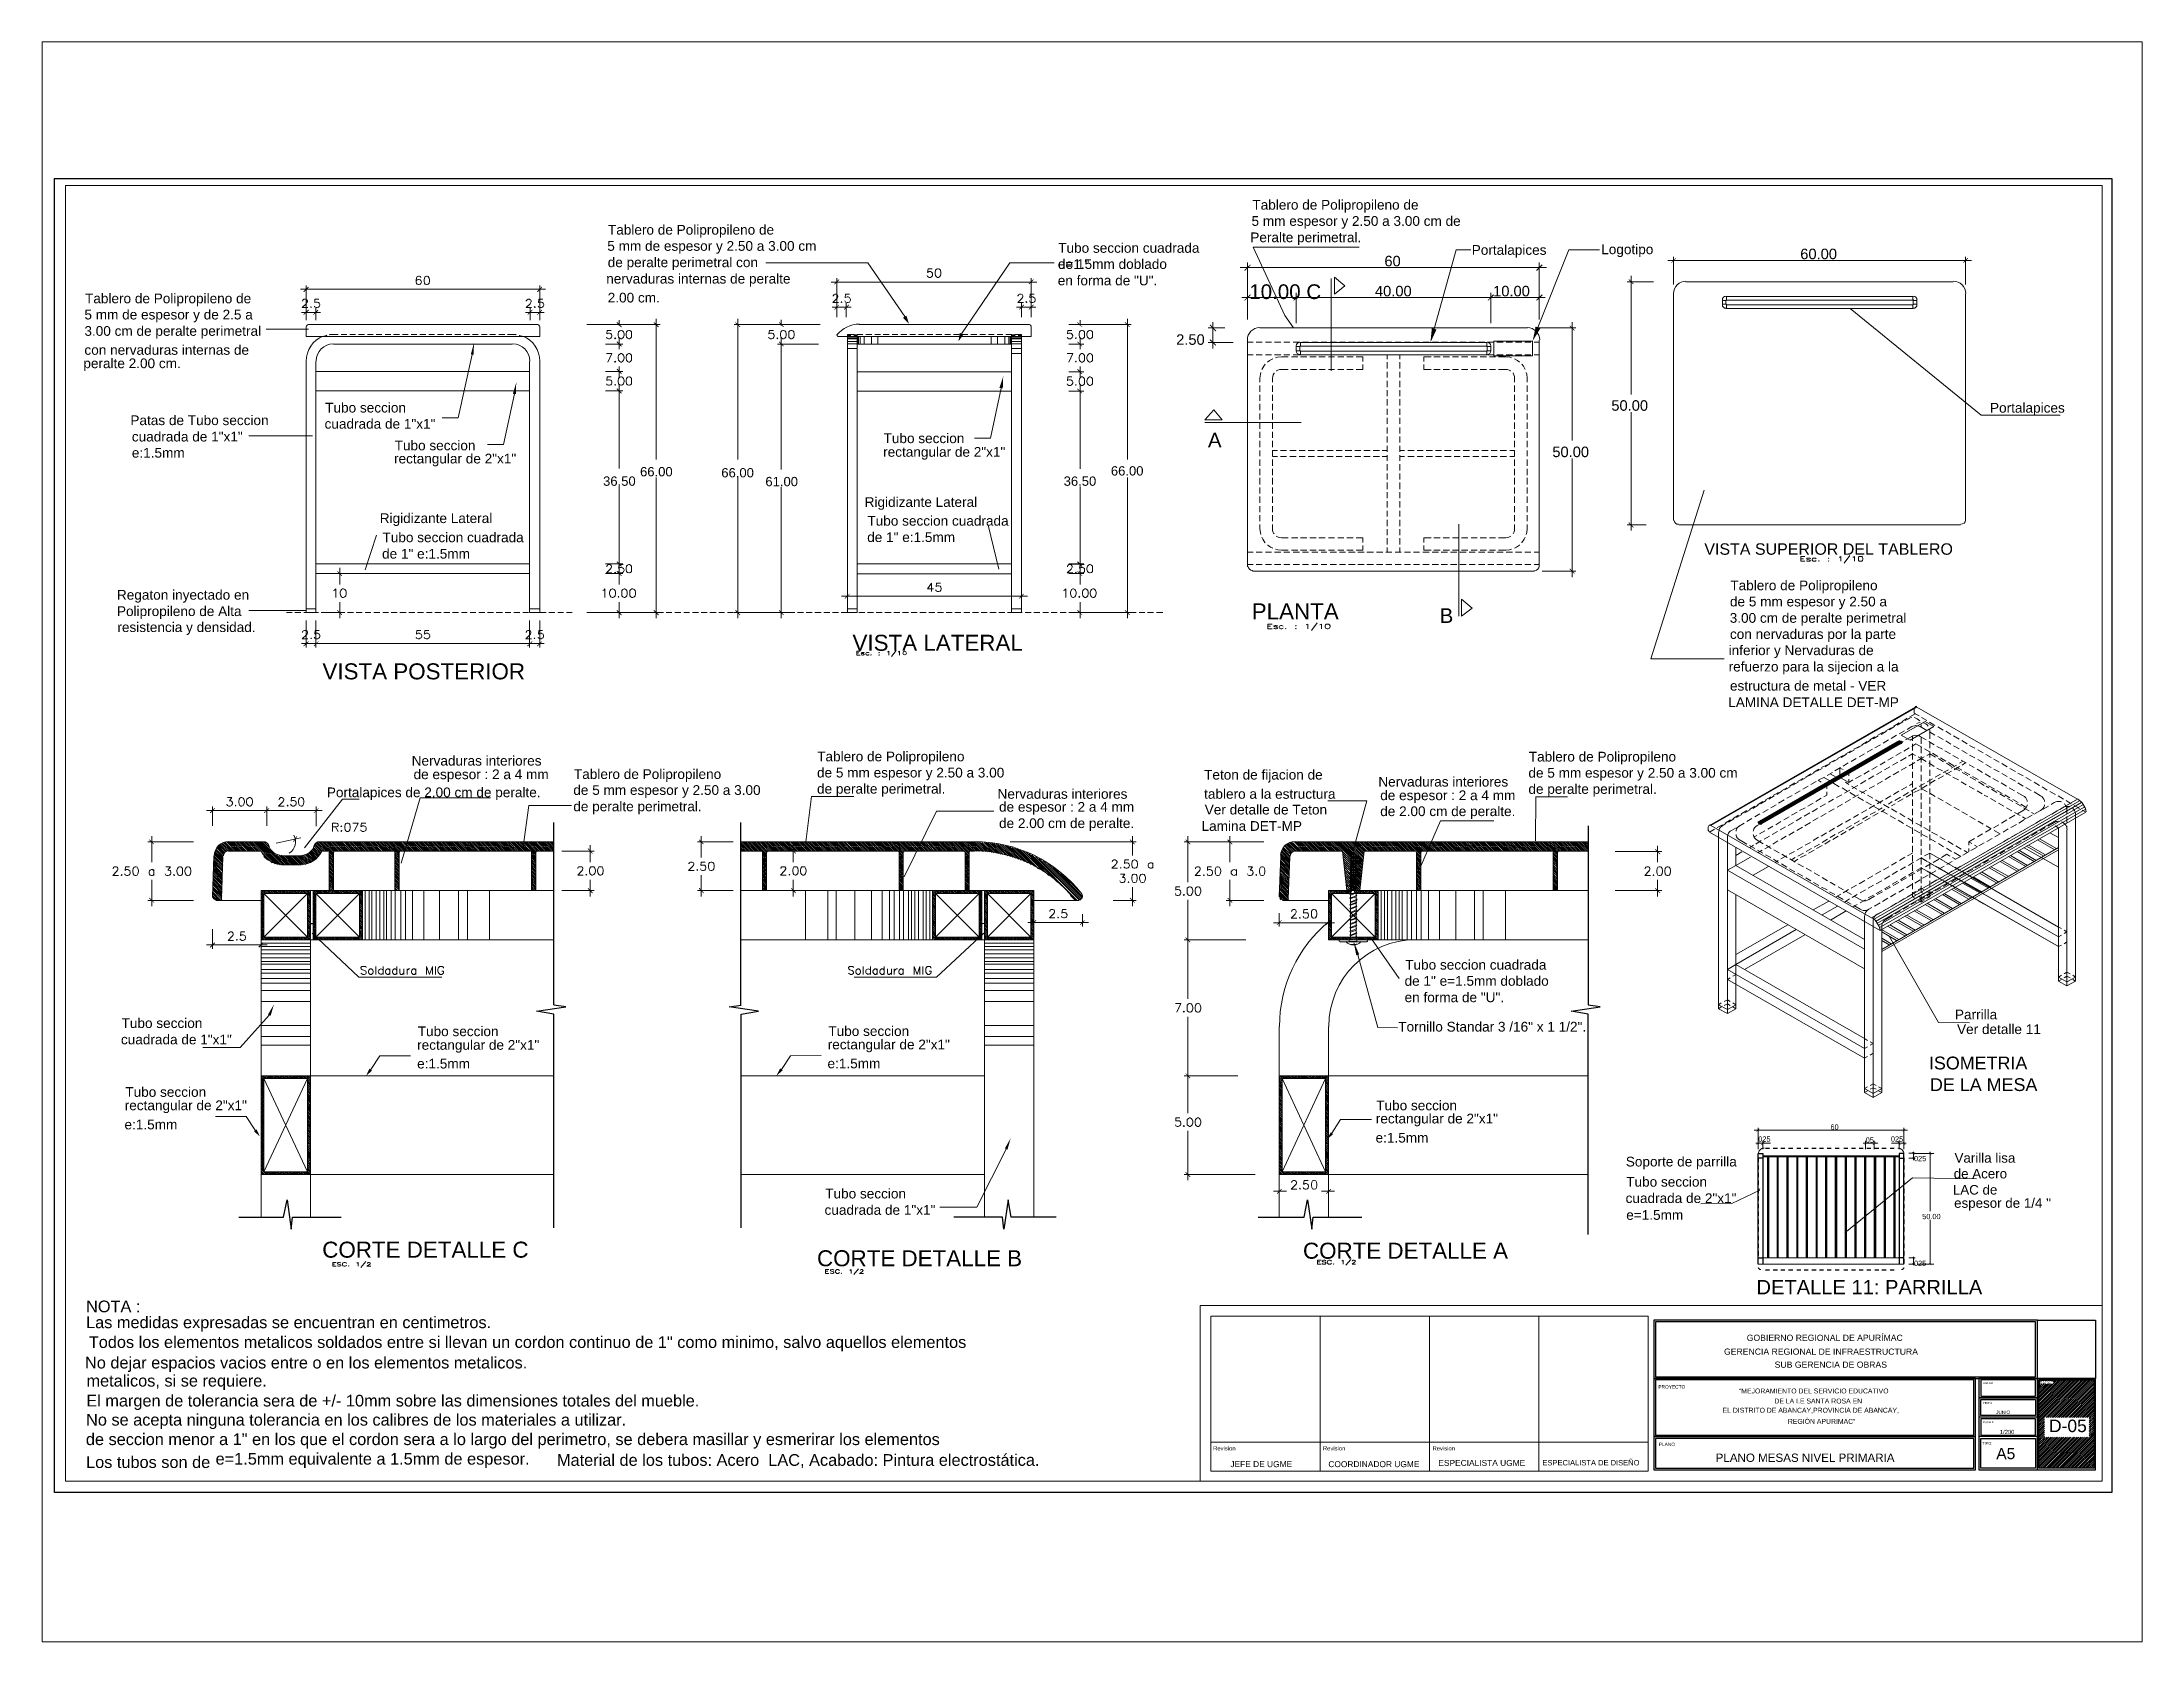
# Paper-space layout 'Presentación1' of a CAD drawing. Header units: inches. Extents: x 1.05 to 9.45, y 0.8 to 7.2.
# The model-space entities are those that its viewports show. They can reach past a viewport. Long polylines and large blocks are cut down to what shows.
import ezdxf

# ---------------------------------------------------------------- set-up
doc = ezdxf.new("R2010")
doc.units = ezdxf.units.IN
doc.header["$MEASUREMENT"] = 0
for name, color, linetype in [('PDF_PDF_0', 7, 'Continuous'), ('PDF_PDF_A - MEMBRETE', 7, 'Continuous'), ('PDF_PDF_PDF5_0', 7, 'Continuous'), ('PDF_PDF_PDF5_COTAS-01', 7, 'Continuous'), ('PDF_PDF_PDF6_0', 7, 'Continuous'), ('PDF_PDF_PDF6_CORTE', 7, 'Continuous'), ('PDF_PDF_PDF6_COTAS', 7, 'Continuous'), ('PDF_PDF_PDF6_MESA', 7, 'Continuous'), ('PDF_PDF_PDF6_TEXTO', 7, 'Continuous'), ('PDF_PDF_PDF8_0', 7, 'Continuous'), ('PDF_PDF_PDF8_1', 7, 'Continuous'), ('PDF_PDF_PDF8_CORTE', 7, 'Continuous'), ('PDF_PDF_PDF8_COTAS', 7, 'Continuous'), ('PDF_PDF_PDF8_COTAS-01', 7, 'Continuous'), ('PDF_PDF_PDF8_TEXTO', 7, 'Continuous'), ('PDF_PDF_PDF8_TEXTURA', 7, 'Continuous'), ('PDF_Texto', 7, 'Continuous')]:
    doc.layers.add(name, color=color, linetype=linetype)
for name, color, linetype, true_color in [('PDF_PDF_PDF6_PROYECCION 2', 7, 'Continuous', 0x7f7f7f), ('PDF_PDF_PDF8_LINEAS COMPLEMENTARIAS', 7, 'Continuous', 0x7f7f7f), ('PDF_PDF_PDF8_PROYECCION 2', 7, 'Continuous', 0x7f7f7f)]:
    doc.layers.add(name, color=color, linetype=linetype, true_color=true_color)
doc.styles.add('PDF Arial', font='arial.ttf')

psp = doc.layouts.new('Presentación1')

msp = doc.modelspace()

# ---------------------------------------------------------------- texts
at = {"layer": 'PDF_Texto', "attachment_point": 7, "style": 'PDF Arial'}
for s, insert, char_height in [('Tablero de Polipropileno de', (3.091, 3.3431), 0.025018), ('Tablero de Polipropileno de', (1.4332, 3.2789), 0.025018), ('5 mm espesor y 2.50 a 3.00 cm de', (3.0888, 3.3015), 0.025018), ('5 mm de espesor y 2.50 a 3.00 cm', (1.4315, 3.2373), 0.025018), ('Tubo seccion cuadrada', (2.5915, 3.2394), 0.025018), ('Peralte perimetral.', (3.0856, 3.2594), 0.025018), ('Portalapices', (3.6553, 3.227), 0.025018), ('Logotipo', (3.9884, 3.2286), 0.02502), ('60.00', (4.5004, 3.2229), 0.02702), ('de peralte perimetral con', (1.4326, 3.1952), 0.025018), ('e=1.5mm doblado', (2.5904, 3.1979), 0.025018), ('de 1"', (2.5909, 3.1979), 0.02502), ('60', (3.4306, 3.2045), 0.02702), ('Tablero de Polipropileno de', (0.088, 3.1023), 0.025018), ('nervaduras internas de peralte', (1.4288, 3.153), 0.025018), ('2.00 cm.', (1.4326, 3.1115), 0.02502), ('en forma de "U".', (2.5904, 3.1557), 0.025018), ('10.00 C', (3.0829, 3.1202), 0.03783), ('40.00', (3.4063, 3.1273), 0.02702), ('10.00', (3.7103, 3.1273), 0.02702), ('5 mm de espesor y de 2.5 a', (0.0864, 3.0607), 0.025018), ('3.00 cm de peralte perimetral', (0.0864, 3.0186), 0.025018), ('2.50', (2.8949, 3.0026), 0.02702), ('con nervaduras internas de', (0.0864, 2.977), 0.025018), ('peralte 2.00 cm.', (0.0837, 2.9354), 0.025018), ('Patas de Tubo seccion', (0.2047, 2.7961), 0.025018), ('cuadrada de 1"x1"', (0.7042, 2.7869), 0.025018), ('Tubo seccion', (0.7058, 2.8285), 0.025018), ('50.00', (4.0144, 2.833), 0.02702), ('Portalapices', (4.9885, 2.8209), 0.025018), ('cuadrada de 1"x1"', (0.2084, 2.754), 0.025018), ('Tubo seccion', (0.8845, 2.7313), 0.025018), ('Tubo seccion', (2.1422, 2.7497), 0.025018), ('A', (2.9765, 2.739), 0.0378), ('e:1.5mm', (0.2084, 2.7124), 0.02502), ('rectangular de 2"x1"', (0.8829, 2.6903), 0.025018), ('rectangular de 2"x1"', (2.1411, 2.7075), 0.025018), ('50.00', (3.8626, 2.7137), 0.02702), ('36.50', (1.4207, 2.64), 0.02398), ('66.00', (1.5158, 2.6643), 0.02398), ('66.00', (1.7248, 2.6616), 0.02398), ('61.00', (1.8382, 2.6389), 0.02398), ('36.50', (2.6055, 2.64), 0.02398), ('66.00', (2.727, 2.6664), 0.02398), ('Rigidizante Lateral', (2.0936, 2.5785), 0.025018), ('Rigidizante Lateral', (0.8462, 2.5369), 0.025018), ('Tubo seccion cuadrada', (2.1006, 2.5374), 0.025018), ('Tubo seccion cuadrada', (0.8532, 2.4948), 0.025018), ('de 1" e:1.5mm', (2.1001, 2.4953), 0.025018), ('VISTA SUPERIOR DEL TABLERO', (4.2536, 2.4625), 0.029421), ('de 1" e:1.5mm', (0.8521, 2.4527), 0.025018), ('Tablero de Polipropileno', (4.3205, 2.3641), 0.025018), ('Regaton inyectado en', (0.1701, 2.3398), 0.025018), ('Polipropileno de Alta', (0.1701, 2.2977), 0.025018), ('PLANTA', (3.0893, 2.2968), 0.04119), ('B', (3.5726, 2.2875), 0.0378), ('de 5 mm espesor y 2.50 a', (4.3195, 2.3225), 0.025018), ('resistencia y densidad.', (0.1712, 2.2566), 0.025018), ('3.00 cm de peralte perimetral', (4.3189, 2.2804), 0.025018), ('con nervaduras por la parte', (4.3195, 2.2388), 0.025018), ('VISTA LATERAL', (2.0623, 2.2153), 0.04119), ('inferior y Nervaduras de', (4.3162, 2.1972), 0.025018), ('VISTA POSTERIOR', (0.6988, 2.1418), 0.04119), ('refuerzo para la sijecion a la', (4.3162, 2.1551), 0.025018), ('estructura de metal - VER', (4.3195, 2.113), 0.025018), ('LAMINA DETALLE DET-MP', (4.3151, 2.0709), 0.025018), ('Nervaduras interiores', (0.9283, 1.9202), 0.025018), ('Tablero de Polipropileno', (1.9715, 1.924), 0.025018), ('Tablero de Polipropileno', (3.8021, 1.9235), 0.025018), ('de espesor : 2 a 4 mm', (0.9331, 1.8781), 0.025018), ('Tablero de Polipropileno', (1.3457, 1.8786), 0.025018), ('de 5 mm espesor y 2.50 a 3.00', (1.971, 1.8824), 0.025018), ('Teton de fijacion de', (2.9668, 1.877), 0.025018), ('Nervaduras interiores', (3.415, 1.8662), 0.025018), ('de 5 mm espesor y 2.50 a 3.00 cm', (3.8011, 1.8819), 0.025018), ('Portalapices de 2.00 cm de peralte.', (0.7101, 1.8317), 0.025018), ('de 5 mm espesor y 2.50 a 3.00', (1.3441, 1.8376), 0.025018), ('de peralte perimetral.', (1.971, 1.8408), 0.025018), ('Nervaduras interiores', (2.4354, 1.8349), 0.025018), ('tablero a la estructura', (2.9668, 1.8349), 0.025018), ('de espesor : 2 a 4 mm', (3.4198, 1.8241), 0.025018), ('de peralte perimetral.', (3.8011, 1.8403), 0.025018), ('de peralte perimetral.', (1.3441, 1.7955), 0.025018), ('de espesor : 2 a 4 mm', (2.4392, 1.7944), 0.025018), ('de 2.00 cm de peralte.', (2.4392, 1.7523), 0.025018), ('Ver detalle de Teton', (2.9684, 1.7944), 0.025018), ('de 2.00 cm de peralte.', (3.4198, 1.7831), 0.025018), ('Lamina DET-MP', (2.9603, 1.7523), 0.025018), ('Tubo seccion cuadrada', (3.4841, 1.3953), 0.025018), ('de 1" e=1.5mm doblado', (3.4825, 1.3538), 0.025018), ('en forma de "U".', (3.4825, 1.3116), 0.025018), ('Tubo seccion', (0.182, 1.2452), 0.025018), ('Tubo seccion', (0.9439, 1.2242), 0.025018), ('Tubo seccion', (2.0002, 1.2247), 0.025018), ('Tornillo Standar 3 /16" x 1 1/2".', (3.4663, 1.236), 0.025018), ('Parrilla', (4.8983, 1.2674), 0.02502), ('Ver detalle 11', (4.9037, 1.2296), 0.025018), ('cuadrada de 1"x1"', (0.1804, 1.2031), 0.025018), ('rectangular de 2"x1"', (0.9423, 1.182), 0.025018), ('rectangular de 2"x1"', (1.9985, 1.1831), 0.025018), ('e:1.5mm', (0.9423, 1.141), 0.02502), ('e:1.5mm', (1.998, 1.1415), 0.02502), ('ISOMETRIA', (4.8314, 1.1385), 0.03295), ('Tubo seccion', (0.1917, 1.0681), 0.025018), ('DE LA MESA', (4.8341, 1.0829), 0.03295), ('rectangular de 2"x1"', (0.1901, 1.0265), 0.025018), ('Tubo seccion', (3.4096, 1.0335), 0.025018), ('e:1.5mm', (0.1895, 0.9844), 0.02502), ('e:1.5mm', (3.4079, 0.9504), 0.02502), ('rectangular de 2"x1"', (3.4085, 0.9925), 0.025018), ('60', (4.5781, 0.9837), 0.01351), ('025', (4.3924, 0.9529), 0.01351), ('05', (4.6688, 0.9502), 0.01351), ('025', (4.7336, 0.9529), 0.01351), ('Varilla lisa', (4.8973, 0.8987), 0.024566), ('Soporte de parrilla', (4.0516, 0.8818), 0.025018), ('025', (4.793, 0.9027), 0.01351), ('de Acero', (4.8951, 0.8582), 0.02457), ('Tubo seccion', (1.9921, 0.8067), 0.025018), ('cuadrada de 2"x1"', (4.0511, 0.7949), 0.025018), ('Tubo seccion', (4.0527, 0.837), 0.025018), ('LAC de', (4.8929, 0.8167), 0.02457), ('cuadrada de 1"x1"', (1.9904, 0.7646), 0.025018), ('e=1.5mm', (4.0527, 0.7517), 0.02502), ('50.00', (4.8141, 0.7536), 0.01351), ("espesor de 1/4 ''", (4.8962, 0.7756), 0.024566), ('CORTE DETALLE C', (0.6982, 0.6541), 0.04119), ('CORTE DETALLE B', (1.971, 0.632), 0.04119), ('CORTE DETALLE A', (3.2211, 0.6514), 0.04119), ('DETALLE 11: PARRILLA', (4.3877, 0.5603), 0.037041), ('025', (4.793, 0.6332), 0.01351), ('NOTA :', (0.0907, 0.5139), 0.03002), ('Las medidas expresadas se encuentran en centimetros.', (0.0907, 0.4643), 0.030022), ('Todos los elementos metalicos soldados entre si llevan un cordon continuo de 1" como minimo, salvo aquellos elementos', (0.0977, 0.4135), 0.0300216), ('GOBIERNO REGIONAL DE APURÍMAC', (4.3627, 0.4404), 0.015912), ('No dejar espacios vacios entre o en los elementos metalicos.', (0.088, 0.3606), 0.030022), ('GERENCIA REGIONAL DE INFRAESTRUCTURA', (4.3043, 0.4048), 0.015912), ('SUB GERENCIA DE OBRAS', (4.4345, 0.3713), 0.015912), ('metalicos, si se requiere.', (0.0918, 0.3141), 0.030022), ('PROYECTO', (4.1353, 0.3178), 0.00884), ('DIBUJO', (4.9712, 0.3294), 0.0048), ('LAMINA', (5.1203, 0.3294), 0.0048), ('El margen de tolerancia sera de +/- 10mm sobre las dimensiones totales del mueble.', (0.0913, 0.2628), 0.030022), ('“MEJORAMIENTO DEL SERVICIO EDUCATIVO', (4.3427, 0.3053), 0.012647), ('DE LA I.E SANTA ROSA EN', (4.4338, 0.2794), 0.012647), ('FECHA', (4.9712, 0.2786), 0.0048), ('No se acepta ninguna tolerancia en los calibres de los materiales a utilizar.', (0.0907, 0.2137), 0.030022), ('EL DISTRITO DE ABANCAY,PROVINCIA DE ABANCAY,', (4.3006, 0.2535), 0.012647), ('REGIÓN APURIMAC”', (4.4685, 0.227), 0.012647), ('ESCALA', (4.9712, 0.2289), 0.0048), ('JUNIO', (5.0042, 0.2526), 0.00855), ('D-05', (5.1404, 0.2055), 0.03205), ('de seccion menor a 1" en los que el cordon sera a lo largo del perimetro, se debera masillar y esmerirar los elementos', (0.0902, 0.1635), 0.0300216), ('Revision', (2.99, 0.1587), 0.01078), ('Revision', (3.2724, 0.1587), 0.01078), ('Revision', (3.5543, 0.1587), 0.01078), ('PLANO', (4.1364, 0.1699), 0.00884), ('TIPO:', (4.9685, 0.1733), 0.0072), ('A5', (5.0046, 0.1359), 0.02865), ('1/200', (5.0139, 0.2009), 0.01068), ('Los tubos son de', (0.0907, 0.1133), 0.030022), ('e=1.5mm equivalente a 1.5mm de espesor.', (0.4239, 0.1133), 0.030022), ('JEFE DE UGME', (3.0343, 0.1156), 0.015399), ('COORDINADOR UGME', (3.2864, 0.1156), 0.015399), ('ESPECIALISTA UGME', (3.5694, 0.1188), 0.015399), ('ESPECIALISTA DE DISEÑO', (3.8372, 0.1201), 0.013859), ('PLANO MESAS NIVEL PRIMARIA', (4.2827, 0.1291), 0.021326)]:
    msp.add_mtext(s, dxfattribs=dict(at, insert=insert, char_height=char_height))
at = {"layer": 'PDF_Texto', "insert": (1.302, 0.1136), "char_height": 0.030051, "width": 1.26178, "attachment_point": 7, "style": 'PDF Arial'}
msp.add_mtext('Material de los tubos: Acero  LAC, Acabado: Pintura electrostática.', dxfattribs=at)

# ---------------------------------------------------------------- linework, layer by layer
msp.add_lwpolyline([(0.0098, 3.4311), (5.3021, 3.4311), (5.3021, 0.051), (0.0098, 0.051)], close=True)
at = {"layer": 'PDF_PDF_0', "lineweight": 25}
for points in [[(4.3918, 0.9104), (4.3918, 0.9229), (4.4042, 0.9229), (4.4042, 0.9104)], [(4.7671, 0.9104), (4.7671, 0.9229), (4.7547, 0.9229), (4.7547, 0.9104)]]:
    msp.add_lwpolyline(points, close=True, dxfattribs=at)
for points in [[(4.4107, 0.9364), (4.4215, 0.9364)], [(4.4307, 0.9364), (4.4415, 0.9364)], [(4.4501, 0.9364), (4.4609, 0.9364)], [(4.4701, 0.9364), (4.4809, 0.9364)], [(4.4912, 0.9364), (4.502, 0.9364)], [(4.5101, 0.9364), (4.5209, 0.9364)], [(4.5301, 0.9364), (4.5409, 0.9364)], [(4.5495, 0.9364), (4.5603, 0.9364)], [(4.5695, 0.9364), (4.5797, 0.9364)], [(4.59, 0.9364), (4.6008, 0.9364)], [(4.6121, 0.9364), (4.6229, 0.9364)], [(4.6321, 0.9364), (4.6429, 0.9364)], [(4.6516, 0.9364), (4.6624, 0.9364)], [(4.6715, 0.9364), (4.6823, 0.9364)], [(4.6921, 0.9364), (4.7029, 0.9364)], [(4.7104, 0.9364), (4.7218, 0.9364)], [(4.7315, 0.9364), (4.7423, 0.9364)], [(4.3918, 0.6399), (4.3918, 0.6512), (4.3918, 0.9115), (4.3918, 0.9007)], [(4.3918, 0.8921), (4.3918, 0.8813)], [(4.3918, 0.8726), (4.3918, 0.8618)], [(4.4042, 0.9169), (4.7547, 0.9169)], [(4.4042, 0.9148), (4.7547, 0.9148)], [(4.4042, 0.9104), (4.4042, 0.6539)], [(4.4161, 0.9148), (4.4161, 0.6539)], [(4.4183, 0.9148), (4.4183, 0.6539)], [(4.441, 0.9148), (4.441, 0.6539)], [(4.4431, 0.9148), (4.4431, 0.6539)], [(4.4658, 0.9148), (4.4658, 0.6539)], [(4.4685, 0.9148), (4.4685, 0.6539)], [(4.4912, 0.9148), (4.4912, 0.6539)], [(4.4933, 0.9148), (4.4933, 0.6539)], [(4.516, 0.9148), (4.516, 0.6539)], [(4.5182, 0.9148), (4.5182, 0.6539)], [(4.5409, 0.9148), (4.5409, 0.6539)], [(4.543, 0.9148), (4.543, 0.6539)], [(4.5657, 0.9148), (4.5657, 0.6539)], [(4.5679, 0.9148), (4.5679, 0.6539)], [(4.5905, 0.9148), (4.5905, 0.6539)], [(4.5938, 0.9148), (4.5938, 0.6539)], [(4.6159, 0.9148), (4.6159, 0.6539)], [(4.6186, 0.9148), (4.6186, 0.6539)], [(4.6408, 0.9148), (4.6408, 0.6539)], [(4.6435, 0.9148), (4.6435, 0.6539)], [(4.6656, 0.9148), (4.6656, 0.6539)], [(4.6683, 0.9148), (4.6683, 0.6539)], [(4.6904, 0.9148), (4.6904, 0.6539)], [(4.6937, 0.9148), (4.6937, 0.6539)], [(4.7164, 0.9148), (4.7164, 0.6539)], [(4.7185, 0.9148), (4.7185, 0.6539)], [(4.7412, 0.9148), (4.7412, 0.6539)], [(4.7434, 0.9148), (4.7434, 0.6539)], [(4.7547, 0.9104), (4.7547, 0.6539)], [(4.7671, 0.9115), (4.7671, 0.9007)], [(4.7671, 0.6539), (4.7671, 0.9104)], [(4.7671, 0.8921), (4.7671, 0.8813)], [(4.7671, 0.8726), (4.7671, 0.8618)], [(4.3918, 0.8527), (4.3918, 0.8419)], [(4.3918, 0.8316), (4.3918, 0.8208)], [(4.3918, 0.8127), (4.3918, 0.8014)], [(4.7671, 0.8527), (4.7671, 0.8419)], [(4.7671, 0.8316), (4.7671, 0.8208)], [(4.7671, 0.8127), (4.7671, 0.8014)], [(4.3918, 0.7927), (4.3918, 0.7819)], [(4.3918, 0.7733), (4.3918, 0.7625)], [(4.7671, 0.7927), (4.7671, 0.7819)], [(4.7671, 0.7733), (4.7671, 0.7625)], [(4.3918, 0.7533), (4.3918, 0.742)], [(4.3918, 0.7328), (4.3918, 0.722)], [(4.3918, 0.7106), (4.3918, 0.6993)], [(4.7671, 0.7533), (4.7671, 0.742)], [(4.7671, 0.7328), (4.7671, 0.722)], [(4.7671, 0.7106), (4.7671, 0.6993)], [(4.3918, 0.6907), (4.3918, 0.6799)], [(4.3918, 0.6712), (4.3918, 0.6604)], [(4.3918, 0.6377), (4.3918, 0.6539), (4.4042, 0.6539), (4.4042, 0.6377)], [(4.7671, 0.6377), (4.7671, 0.6539), (4.7547, 0.6539), (4.7547, 0.6377)], [(4.7671, 0.6907), (4.7671, 0.6799)], [(4.7671, 0.6712), (4.7671, 0.6604)], [(4.7671, 0.6512), (4.7671, 0.6399)], [(4.4107, 0.6237), (4.4215, 0.6237)], [(4.4307, 0.6237), (4.4415, 0.6237)], [(4.4501, 0.6237), (4.4609, 0.6237)], [(4.4701, 0.6237), (4.4809, 0.6237)], [(4.4912, 0.6237), (4.502, 0.6237)], [(4.5101, 0.6237), (4.5209, 0.6237)], [(4.5301, 0.6237), (4.5409, 0.6237)], [(4.5495, 0.6237), (4.5603, 0.6237)], [(4.5695, 0.6237), (4.5797, 0.6237)], [(4.59, 0.6237), (4.6008, 0.6237)], [(4.6121, 0.6237), (4.6229, 0.6237)], [(4.6321, 0.6237), (4.6429, 0.6237)], [(4.6516, 0.6237), (4.6624, 0.6237)], [(4.6715, 0.6237), (4.6823, 0.6237)], [(4.6921, 0.6237), (4.7029, 0.6237)], [(4.7104, 0.6237), (4.7218, 0.6237)], [(4.7315, 0.6237), (4.7423, 0.6237)]]:
    msp.add_lwpolyline(points, dxfattribs=at)
at = {"layer": 'PDF_PDF_A - MEMBRETE', "lineweight": 25}
for points in [[(4.124, 0.344), (5.1106, 0.344), (5.1106, 0.4941), (4.124, 0.4941)], [(4.1278, 0.3483), (5.1057, 0.3483), (5.1057, 0.4898), (4.1278, 0.4898)], [(5.2601, 0.344), (5.1106, 0.344), (5.1106, 0.4941), (5.2601, 0.4941)], [(4.124, 0.1944), (4.9513, 0.1944), (4.9513, 0.344), (4.124, 0.344)], [(4.1278, 0.1982), (4.9469, 0.1982), (4.9469, 0.3402), (4.1278, 0.3402)], [(5.1057, 0.3402), (4.9648, 0.3402), (4.9648, 0.2986), (5.1057, 0.2986)], [(5.1143, 0.3402), (5.2564, 0.3402), (5.2564, 0.1134), (5.1143, 0.1134)], [(4.9648, 0.29), (5.1057, 0.29), (5.1057, 0.2489), (4.9648, 0.2489)], [(5.1057, 0.2398), (4.9648, 0.2398), (4.9648, 0.1982), (5.1057, 0.1982)], [(4.124, 0.1091), (4.9513, 0.1091), (4.9513, 0.1944), (4.124, 0.1944)], [(4.1278, 0.1134), (4.9469, 0.1134), (4.9469, 0.1895), (4.1278, 0.1895)], [(4.9648, 0.1895), (5.1057, 0.1895), (5.1057, 0.1134), (4.9648, 0.1134)]]:
    msp.add_lwpolyline(points, close=True, dxfattribs=at)
for points in [[(5.1106, 0.3483), (5.1106, 0.4898)], [(5.1106, 0.1091), (5.1106, 0.344), (5.2601, 0.344), (4.9599, 0.344), (4.9599, 0.1091), (5.2601, 0.1091), (5.2601, 0.344)], [(5.1143, 0.3359), (5.1181, 0.3402)], [(5.1143, 0.2932), (5.1613, 0.3402)], [(5.1143, 0.2878), (5.1667, 0.3402)], [(5.1143, 0.2835), (5.171, 0.3402)], [(5.1143, 0.2781), (5.1759, 0.3402)], [(5.1143, 0.2738), (5.1808, 0.3402)], [(5.1143, 0.2684), (5.1856, 0.3402)], [(5.1143, 0.2641), (5.1905, 0.3402)], [(5.1143, 0.2592), (5.1953, 0.3402)], [(5.1143, 0.2543), (5.2002, 0.3402)], [(5.1143, 0.2495), (5.2051, 0.3402)], [(5.1143, 0.2446), (5.2094, 0.3402)], [(5.1143, 0.2403), (5.2148, 0.3402)], [(5.1143, 0.2349), (5.2191, 0.3402)], [(5.1143, 0.2306), (5.2245, 0.3402)], [(5.1143, 0.3316), (5.1187, 0.3359)], [(5.1143, 0.3262), (5.1187, 0.331)], [(5.1143, 0.3218), (5.123, 0.3299)], [(5.1143, 0.317), (5.1278, 0.3299)], [(5.1143, 0.3121), (5.1327, 0.3299)], [(5.1143, 0.3073), (5.1376, 0.3299)], [(5.1143, 0.3024), (5.1419, 0.3299)], [(5.1143, 0.2975), (5.1467, 0.3299)], [(5.1203, 0.337), (5.1235, 0.3402)], [(5.1251, 0.337), (5.1278, 0.3402)], [(5.13, 0.337), (5.1332, 0.3402)], [(5.1332, 0.2435), (5.2288, 0.3402)], [(5.1349, 0.337), (5.1376, 0.3402)], [(5.1376, 0.2435), (5.2342, 0.3402)], [(5.1397, 0.337), (5.1424, 0.3402)], [(5.1424, 0.2435), (5.2385, 0.3402)], [(5.1446, 0.337), (5.1473, 0.3402)], [(5.1473, 0.2435), (5.2434, 0.3402)], [(5.1494, 0.337), (5.1516, 0.3402)], [(5.1516, 0.3343), (5.157, 0.3402)], [(5.1521, 0.2435), (5.2483, 0.3402)], [(5.157, 0.2435), (5.2531, 0.3402)], [(5.1619, 0.2435), (5.2564, 0.3386)], [(5.1667, 0.2435), (5.2564, 0.3332)], [(5.1716, 0.2435), (5.2564, 0.3289)], [(4.9599, 0.2943), (5.1106, 0.2943), (4.9599, 0.2943)], [(5.1759, 0.2435), (5.2564, 0.3235)], [(5.1813, 0.2435), (5.2564, 0.3191)], [(5.1856, 0.2435), (5.2564, 0.3137)], [(5.191, 0.2435), (5.2564, 0.3094)], [(5.1953, 0.2435), (5.2564, 0.3046)], [(5.2007, 0.2435), (5.2564, 0.2997)], [(5.2051, 0.2435), (5.2564, 0.2948)], [(5.2099, 0.2435), (5.2564, 0.29)], [(5.2148, 0.2435), (5.2564, 0.2851)], [(5.2196, 0.2435), (5.2564, 0.2803)], [(5.2245, 0.2435), (5.2564, 0.2754)], [(5.2294, 0.2435), (5.2564, 0.2711)], [(5.1106, 0.2441), (4.9599, 0.2441)], [(5.1143, 0.2257), (5.1289, 0.2403)], [(5.1143, 0.2209), (5.1289, 0.2349)], [(5.1143, 0.216), (5.1289, 0.2306)], [(5.1143, 0.2111), (5.1289, 0.2257)], [(5.1143, 0.2063), (5.1289, 0.2209)], [(5.2342, 0.2435), (5.2564, 0.2657)], [(5.2385, 0.2435), (5.2564, 0.2614)], [(5.2434, 0.2435), (5.2564, 0.256)], [(5.2434, 0.2392), (5.2564, 0.2516)], [(5.2434, 0.2344), (5.2564, 0.2462)], [(5.2434, 0.2295), (5.2564, 0.2419)], [(5.2434, 0.2246), (5.2564, 0.2371)], [(5.2434, 0.2198), (5.2564, 0.2322)], [(5.2434, 0.2155), (5.2564, 0.2273)], [(5.2434, 0.2101), (5.2564, 0.2225)], [(5.2434, 0.2057), (5.2564, 0.2176)], [(5.1106, 0.1944), (4.9599, 0.1944)], [(5.1143, 0.2014), (5.1289, 0.216)], [(5.1143, 0.1966), (5.1289, 0.2111)], [(5.1143, 0.1922), (5.1289, 0.2063)], [(5.1143, 0.1868), (5.1289, 0.2014)], [(5.1143, 0.1825), (5.1289, 0.1966)], [(5.1143, 0.1771), (5.13, 0.1933)], [(5.1143, 0.1728), (5.1354, 0.1933)], [(5.1143, 0.1674), (5.1397, 0.1933)], [(5.1143, 0.1631), (5.1451, 0.1933)], [(5.1143, 0.1582), (5.1494, 0.1933)], [(5.1143, 0.1534), (5.1548, 0.1933)], [(5.1143, 0.1485), (5.1592, 0.1933)], [(5.1143, 0.1436), (5.164, 0.1933)], [(5.1143, 0.1388), (5.1689, 0.1933)], [(5.1143, 0.1339), (5.1737, 0.1933)], [(5.1143, 0.1291), (5.1786, 0.1933)], [(5.1143, 0.1247), (5.1835, 0.1933)], [(5.1143, 0.1193), (5.1878, 0.1933)], [(5.1143, 0.115), (5.1932, 0.1933)], [(5.1176, 0.1134), (5.1975, 0.1933)], [(5.123, 0.1134), (5.2029, 0.1933)], [(5.1273, 0.1134), (5.2072, 0.1933)], [(5.1327, 0.1134), (5.2126, 0.1933)], [(5.137, 0.1134), (5.2169, 0.1933)], [(5.1419, 0.1134), (5.2223, 0.1933)], [(5.1467, 0.1134), (5.2267, 0.1933)], [(5.1511, 0.1134), (5.2315, 0.1933)], [(5.1565, 0.1134), (5.2364, 0.1933)], [(5.1608, 0.1134), (5.2412, 0.1933)], [(5.1662, 0.1134), (5.2564, 0.2036)], [(5.1705, 0.1134), (5.2564, 0.1987)], [(5.1754, 0.1134), (5.2564, 0.1939)], [(5.1802, 0.1134), (5.2564, 0.189)], [(5.1851, 0.1134), (5.2564, 0.1841)], [(5.1899, 0.1134), (5.2564, 0.1793)], [(5.1948, 0.1134), (5.2564, 0.1744)], [(5.1991, 0.1134), (5.2564, 0.1701)], [(5.2045, 0.1134), (5.2564, 0.1647)], [(5.2434, 0.2003), (5.2564, 0.2128)], [(5.2434, 0.196), (5.2564, 0.2079)], [(5.2088, 0.1134), (5.2564, 0.1604)], [(5.2142, 0.1134), (5.2564, 0.155)], [(5.2186, 0.1134), (5.2564, 0.1507)], [(5.224, 0.1134), (5.2564, 0.1453)], [(5.2283, 0.1134), (5.2564, 0.1409)], [(5.2337, 0.1134), (5.2564, 0.1361)], [(5.238, 0.1134), (5.2564, 0.1312)], [(5.2429, 0.1134), (5.2564, 0.1264)], [(5.2477, 0.1134), (5.2564, 0.1215)], [(5.2526, 0.1134), (5.2564, 0.1166)]]:
    msp.add_lwpolyline(points, dxfattribs=at)
at = {"layer": 'PDF_PDF_PDF5_0', "lineweight": 13}
msp.add_lwpolyline([(4.6154, 0.7182), (4.7887, 0.8602)], dxfattribs=at)
at = {"layer": 'PDF_PDF_PDF5_COTAS-01', "lineweight": 13}
msp.add_lwpolyline([(4.7887, 0.8602), (4.954, 0.8575)], dxfattribs=at)
at = {"layer": 'PDF_PDF_PDF6_0', "lineweight": 5}
for points in [[(4.2665, 1.7663), (4.7957, 2.0709)], [(4.2687, 1.7669), (4.7979, 2.0714)], [(4.2692, 1.7669), (4.799, 2.0714)], [(4.2703, 1.7669), (4.7995, 2.0714)], [(4.2665, 1.7491), (4.7061, 1.4963), (5.2353, 1.8009)], [(4.6888, 1.525), (5.2186, 1.8301)], [(4.6937, 1.5196), (5.224, 1.8252)], [(4.6975, 1.5147), (5.2277, 1.8193)], [(4.7007, 1.5088), (5.2304, 1.8133)], [(4.7034, 1.5028), (5.2337, 1.8079)], [(5.2088, 1.7858), (5.2088, 1.3662), (5.1862, 1.3538), (5.1646, 1.3662), (5.1646, 1.6589), (5.1646, 1.7604), (5.1565, 1.7653)], [(4.2638, 1.7528), (4.2638, 1.7626)], [(4.3346, 1.5876), (4.3346, 1.2949), (4.313, 1.2825), (4.2903, 1.2949), (4.2903, 1.7356)], [(5.1554, 1.7042), (5.1111, 1.7296)], [(5.1597, 1.7069), (5.116, 1.7323)], [(5.1424, 1.748), (5.1646, 1.7356)], [(5.1862, 1.3538), (5.1862, 1.755)], [(4.313, 1.2825), (4.313, 1.7215)], [(4.3724, 1.6853), (4.3346, 1.6637), (4.3346, 1.7091)], [(4.3346, 1.6891), (4.3497, 1.6983)], [(4.7099, 1.4477), (5.1646, 1.7096)], [(4.7099, 1.4423), (5.1646, 1.7042)], [(5.0636, 1.6513), (5.0198, 1.6767)], [(5.0803, 1.661), (5.036, 1.6864)], [(5.0852, 1.6637), (5.0409, 1.6891)], [(5.1025, 1.674), (5.0582, 1.6994)], [(5.1073, 1.6767), (5.063, 1.7026)], [(5.0765, 1.7091), (5.1646, 1.6589)], [(5.1268, 1.6875), (5.0825, 1.7134)], [(5.1311, 1.6907), (5.0879, 1.7161)], [(4.6656, 1.4483), (4.313, 1.6513), (4.3346, 1.6637), (4.6656, 1.4731)], [(4.3789, 1.6389), (4.4183, 1.661)], [(4.9675, 1.5962), (4.9232, 1.6211)], [(4.9648, 1.62), (4.934, 1.6378)], [(4.9837, 1.606), (4.9394, 1.6308)], [(4.9426, 1.633), (4.9653, 1.62)], [(4.9432, 1.6324), (5.1646, 1.505), (4.9426, 1.6324)], [(4.9891, 1.6087), (4.9448, 1.634)], [(5.0058, 1.6184), (4.9615, 1.6438)], [(5.0112, 1.6211), (4.9669, 1.647)], [(5.0301, 1.6324), (4.9864, 1.6578)], [(5.0355, 1.6357), (4.9912, 1.6605)], [(5.0587, 1.6486), (5.0144, 1.674)], [(4.313, 1.6006), (4.6656, 1.3975)], [(4.5338, 1.5493), (4.5738, 1.5714)], [(4.8875, 1.5503), (4.8433, 1.5757)], [(4.8924, 1.553), (4.8481, 1.579)], [(4.9097, 1.5628), (4.8659, 1.5887)], [(4.9145, 1.5655), (4.8703, 1.5914)], [(4.8989, 1.6076), (5.1646, 1.4548), (4.8989, 1.607), (4.921, 1.5946), (4.8897, 1.6124)], [(4.934, 1.5773), (4.8897, 1.6027)], [(4.9388, 1.58), (4.8946, 1.6054)], [(4.9621, 1.5935), (4.9178, 1.6184)], [(4.9205, 1.62), (5.1646, 1.4801), (4.921, 1.62), (4.9432, 1.607)], [(4.5565, 1.5363), (4.5959, 1.559)], [(4.5781, 1.5233), (4.6181, 1.5466)], [(4.7099, 1.499), (4.7099, 1.0795), (4.6877, 1.0665), (4.6656, 1.0795), (4.6656, 1.5185)], [(4.7909, 1.4947), (4.7466, 1.5201)], [(4.7963, 1.4974), (4.752, 1.5233)], [(4.8136, 1.5077), (4.7693, 1.5331)], [(4.8184, 1.5109), (4.7747, 1.5358)], [(4.8373, 1.5217), (4.793, 1.5471)], [(4.8427, 1.5244), (4.7984, 1.5498)], [(4.8659, 1.5379), (4.8217, 1.5633)], [(4.8708, 1.5406), (4.8265, 1.5665)], [(4.3346, 1.4342), (4.4685, 1.5109)], [(4.3346, 1.4089), (4.4896, 1.4985)], [(4.3567, 1.3959), (4.5122, 1.4855)], [(4.6877, 1.0665), (4.6877, 1.5061)], [(4.7536, 1.4731), (4.7093, 1.499)], [(4.7482, 1.4704), (4.7099, 1.4926)], [(4.7342, 1.4618), (4.7099, 1.4764)], [(4.7293, 1.4591), (4.7099, 1.4704)], [(4.7693, 1.4823), (4.725, 1.5077)], [(4.7747, 1.485), (4.7304, 1.5109)], [(4.6656, 1.2182), (4.3346, 1.4089), (4.313, 1.3959), (4.6656, 1.1929)], [(4.313, 1.3705), (4.6656, 1.1675)], [(5.1646, 1.3765), (5.1862, 1.364), (5.2088, 1.3765)], [(4.2903, 1.3052), (4.313, 1.2928), (4.3346, 1.3052)], [(4.6656, 1.0897), (4.6877, 1.0768), (4.7099, 1.0897)]]:
    msp.add_lwpolyline(points, dxfattribs=at)
msp.add_lwpolyline([(5.2137, 1.8338), (4.8001, 2.0709), (4.2703, 1.7663), (4.6834, 1.5293)], close=True, dxfattribs=at)
at = {"layer": 'PDF_PDF_PDF6_0', "lineweight": 0, "const_width": 0.00878}
msp.add_lwpolyline([(4.7617, 1.9807), (4.7539, 1.9796), (4.752, 1.978), (4.7496, 1.9764), (4.4032, 1.7774), (4.4007, 1.775), (4.3991, 1.7734), (4.3945, 1.7774)], dxfattribs=at)
at = {"layer": 'PDF_PDF_PDF6_0', "lineweight": 13}
for points in [[(4.9356, 1.2587), (4.8562, 1.2593), (4.7293, 1.4818)], [(4.7801, 0.9239), (4.7963, 0.9239)], [(4.7914, 0.9272), (4.7914, 0.9056)], [(4.792, 0.9229), (4.8443, 0.9229)], [(4.8346, 0.9272), (4.8346, 0.7744)], [(4.7801, 0.9104), (4.7963, 0.9104)], [(4.2449, 0.7933), (4.3243, 0.7938), (4.3961, 0.8284)], [(4.8346, 0.6377), (4.8346, 0.7517)], [(4.7547, 0.6539), (4.4042, 0.6539)], [(4.7801, 0.6539), (4.7963, 0.6539)], [(4.7914, 0.6572), (4.7914, 0.6356)], [(4.7671, 0.6377), (4.3918, 0.6377)], [(4.7801, 0.6377), (4.7963, 0.6377)], [(4.8011, 0.6377), (4.8443, 0.6377)]]:
    msp.add_lwpolyline(points, dxfattribs=at)
at = {"layer": 'PDF_PDF_PDF6_0', "lineweight": 5}
msp.add_lwpolyline([(4.4078, 0.9364, 0.414215), (4.3924, 0.921, -0.414215)], format="xyb", close=True, dxfattribs=at)
for centre, radius, start, end in [((4.7982, 2.069), 0.00405, 60.1007, 121.1551), ((5.1853, 1.792), 0.0516, 11.0522, 56.3975), ((4.2684, 1.7639), 0.00405, 60.6238, 180.5451), ((4.2684, 1.7542), 0.00405, 180.0015, 240.0898), ((5.1648, 1.7564), 0.0219, 359.9994, 41.2967), ((4.6556, 1.4869), 0.0516, 11.0522, 56.3975), ((4.7517, 0.921), 0.0154, 359.9999, 90.0001), ((4.3986, 0.6304), 0.00621, 185.7682, 270.0003), ((4.7609, 0.6304), 0.00621, 270, 354.2338)]:
    msp.add_arc(centre, radius, start, end, dxfattribs=at)
at = {"layer": 'PDF_PDF_PDF6_0', "transparency": 33554559}
for points in [[(4.7617, 1.9813), (4.7498, 1.9813), (4.7488, 1.9813)], [(4.7525, 1.9834), (4.7617, 1.9813), (4.7498, 1.9813)], [(4.7498, 1.9813), (4.7617, 1.9813), (4.7617, 1.9813)], [(4.7542, 1.984), (4.759, 1.9834), (4.7525, 1.9834)], [(4.759, 1.9834), (4.7525, 1.9834), (4.7617, 1.9813)], [(4.7563, 1.984), (4.7569, 1.984), (4.7542, 1.984)], [(4.7569, 1.984), (4.7542, 1.984), (4.759, 1.9834)], [(4.4026, 1.7717), (4.4026, 1.7717), (4.3929, 1.7717)], [(4.4026, 1.7717), (4.3929, 1.7717), (4.4032, 1.7717)], [(4.4026, 1.7717), (4.3929, 1.7717), (4.3999, 1.7707)], [(4.3929, 1.7717), (4.3999, 1.7707), (4.3945, 1.7707)], [(4.3945, 1.7707), (4.3961, 1.7701), (4.3988, 1.7701)], [(4.3945, 1.7707), (4.3999, 1.7707), (4.3988, 1.7701)], [(4.3961, 1.7701), (4.3988, 1.7701), (4.3967, 1.7701)], [(4.7947, 0.9207), (4.7882, 0.9261), (4.7887, 0.9266)], [(4.7936, 0.9202), (4.7947, 0.9207), (4.7882, 0.9261)], [(4.8379, 0.9207), (4.8314, 0.9261), (4.8319, 0.9266)], [(4.8373, 0.9196), (4.8379, 0.9207), (4.8314, 0.9261)], [(4.7887, 0.9142), (4.7882, 0.9137), (4.7947, 0.9077)], [(4.7882, 0.9137), (4.7947, 0.9077), (4.7936, 0.9072)], [(4.3907, 0.8273), (4.3978, 0.8343), (4.3934, 0.8251)], [(4.7947, 0.6507), (4.7882, 0.6566), (4.7887, 0.6572)], [(4.7936, 0.6502), (4.7947, 0.6507), (4.7882, 0.6566)], [(4.7887, 0.641), (4.7882, 0.6404), (4.7947, 0.635)], [(4.7882, 0.6404), (4.7947, 0.635), (4.7936, 0.6345)], [(4.8319, 0.641), (4.8314, 0.6404), (4.8379, 0.635)], [(4.8314, 0.6404), (4.8379, 0.635), (4.8373, 0.6345)]]:
    msp.add_solid(points, dxfattribs=at)
at = {"layer": 'PDF_PDF_PDF6_CORTE', "lineweight": 5}
for points in [[(4.7088, 2.0007), (4.7223, 2.0088)], [(4.7293, 2.0126), (4.7428, 2.0207)], [(4.7498, 2.0245), (4.7639, 2.0331)], [(4.7552, 2.0023), (4.7687, 2.0099)], [(4.7704, 2.0369), (4.7785, 2.0412), (4.7817, 2.0428), (4.786, 2.0439), (4.7866, 2.0439)], [(4.7758, 2.0137), (4.7871, 2.0207)], [(4.8076, 2.0353), (4.8049, 2.038), (4.8011, 2.0407), (4.7979, 2.0423), (4.7936, 2.0439)], [(4.8087, 2.0315), (4.8044, 2.0304), (4.8001, 2.0288)], [(4.8114, 2.0196), (4.8114, 2.0234), (4.8109, 2.0282)], [(4.8298, 2.0218), (4.8265, 2.0255), (4.8238, 2.0282), (4.82, 2.0299), (4.8163, 2.0309)], [(4.8335, 1.9894), (4.8335, 2.0066), (4.8335, 2.0104), (4.833, 2.0142), (4.833, 2.0147)], [(4.6057, 1.9418), (4.6192, 1.9499)], [(4.6262, 1.9537), (4.6397, 1.9613)], [(4.6462, 1.9651), (4.6607, 1.9732)], [(4.6516, 1.9429), (4.6656, 1.951)], [(4.6672, 1.9775), (4.6807, 1.9856)], [(4.6726, 1.9548), (4.6861, 1.9629)], [(4.6877, 1.9894), (4.7012, 1.9969)], [(4.6926, 1.9661), (4.7072, 1.9742)], [(4.7137, 1.9786), (4.7277, 1.9867)], [(4.7342, 1.9904), (4.7477, 1.9985)], [(4.7893, 1.9845), (4.7893, 1.9964)], [(4.7893, 1.9597), (4.7893, 1.9764)], [(4.7893, 1.9364), (4.7893, 1.9521)], [(4.8114, 1.9769), (4.8114, 1.9942)], [(4.8114, 1.9526), (4.8114, 1.9683)], [(4.8335, 1.9651), (4.8335, 1.9813)], [(4.8335, 1.9418), (4.8335, 1.957)], [(4.5225, 1.8943), (4.5365, 1.9019)], [(4.543, 1.9062), (4.5571, 1.9132)], [(4.5484, 1.8835), (4.5625, 1.8911)], [(4.5641, 1.9175), (4.5776, 1.9256)], [(4.5695, 1.8954), (4.583, 1.903)], [(4.5846, 1.93), (4.5981, 1.9381)], [(4.5895, 1.9073), (4.6035, 1.9154)], [(4.6105, 1.9192), (4.624, 1.9273)], [(4.631, 1.931), (4.6445, 1.9391)], [(4.7893, 1.9121), (4.7893, 1.9289)], [(4.7893, 1.8889), (4.7893, 1.9046)], [(4.8114, 1.9289), (4.8114, 1.9445)], [(4.8114, 1.9051), (4.8114, 1.9208)], [(4.8114, 1.8808), (4.8114, 1.897)], [(4.8335, 1.9175), (4.8335, 1.9337)], [(4.8335, 1.8943), (4.8335, 1.9094)], [(4.4194, 1.8344), (4.4329, 1.8425)], [(4.4399, 1.8463), (4.4534, 1.8544)], [(4.4609, 1.8581), (4.4744, 1.8662)], [(4.4658, 1.8365), (4.4798, 1.8436)], [(4.4815, 1.8706), (4.495, 1.8781)], [(4.4863, 1.8479), (4.4998, 1.8554)], [(4.502, 1.8824), (4.516, 1.89)], [(4.5074, 1.8598), (4.5209, 1.8673)], [(4.5279, 1.8716), (4.5414, 1.8797)], [(4.7893, 1.8646), (4.7893, 1.8808)], [(4.7893, 1.8409), (4.7893, 1.8565)], [(4.8114, 1.8571), (4.8114, 1.8733)], [(4.8114, 1.8333), (4.8114, 1.8495)], [(4.8335, 1.8695), (4.8335, 1.8862)], [(4.8335, 1.8463), (4.8335, 1.8619)], [(4.8335, 1.822), (4.8335, 1.8387)], [(4.3162, 1.775), (4.3297, 1.7836)], [(4.3367, 1.7874), (4.3502, 1.795)], [(4.3578, 1.7987), (4.3713, 1.8068)], [(4.3627, 1.7766), (4.3762, 1.7847)], [(4.3783, 1.8106), (4.3918, 1.8187)], [(4.3832, 1.7885), (4.3967, 1.7966)], [(4.3983, 1.8225), (4.4129, 1.8306)], [(4.4037, 1.7998), (4.4177, 1.8079)], [(4.4248, 1.8117), (4.4383, 1.8198)], [(4.4447, 1.8236), (4.4593, 1.8322)], [(4.7893, 1.8171), (4.7893, 1.8333)], [(4.7893, 1.7933), (4.7893, 1.809)], [(4.7893, 1.7696), (4.7893, 1.7858)], [(4.8114, 1.8095), (4.8114, 1.8252)], [(4.8114, 1.7858), (4.8114, 1.8014)], [(4.8335, 1.7982), (4.8335, 1.8144)], [(4.8335, 1.7744), (4.8335, 1.7906)], [(5.0836, 1.7852), (5.0971, 1.7933)], [(5.1046, 1.7971), (5.1181, 1.8052)], [(5.1251, 1.8085), (5.1386, 1.8166)], [(5.1268, 1.7847), (5.1403, 1.7923)], [(5.1457, 1.8203), (5.1538, 1.8252), (5.1575, 1.8274), (5.1613, 1.8284), (5.1662, 1.8284), (5.17, 1.8279), (5.1721, 1.8274)], [(5.1473, 1.796), (5.1613, 1.8041)], [(5.1937, 1.8144), (5.1921, 1.8149), (5.1872, 1.8155), (5.1835, 1.8155), (5.1797, 1.8144), (5.1754, 1.8122), (5.1683, 1.8079)], [(5.1862, 1.7977), (5.1862, 1.8063), (5.1862, 1.8101), (5.1851, 1.8144), (5.1829, 1.8176), (5.1808, 1.8209), (5.1791, 1.8225)], [(5.1862, 1.7896), (5.1862, 1.7739)], [(5.2088, 1.7939), (5.2083, 1.7977), (5.2072, 1.8014), (5.2056, 1.8052), (5.2029, 1.8085), (5.2013, 1.8101)], [(4.2903, 1.7356), (4.2903, 1.748), (4.2908, 1.7512), (4.2919, 1.755), (4.293, 1.7588), (4.2952, 1.762), (4.2979, 1.7642), (4.3011, 1.7663), (4.3092, 1.7712)], [(4.313, 1.7215), (4.313, 1.7356), (4.313, 1.7388), (4.3141, 1.7426), (4.3157, 1.7464), (4.3178, 1.7491), (4.32, 1.7518), (4.3238, 1.7539), (4.3351, 1.7604)], [(4.3416, 1.7642), (4.3562, 1.7723)], [(4.7893, 1.7453), (4.7893, 1.7615)], [(4.7893, 1.7215), (4.7893, 1.7377)], [(4.8114, 1.762), (4.8114, 1.7777)], [(4.8114, 1.7383), (4.8114, 1.7539)], [(4.8114, 1.7145), (4.8114, 1.7302)], [(4.8335, 1.7507), (4.8335, 1.7663)], [(4.8335, 1.7275), (4.8335, 1.7431)], [(4.9804, 1.7253), (4.9939, 1.7334)], [(5.0009, 1.7377), (5.015, 1.7453)], [(5.022, 1.7496), (5.0355, 1.7577)], [(5.0236, 1.7248), (5.0371, 1.7329)], [(5.0425, 1.7615), (5.0566, 1.769)], [(5.0441, 1.7372), (5.0582, 1.7447)], [(5.063, 1.7728), (5.0771, 1.7815)], [(5.0652, 1.7491), (5.0787, 1.7561)], [(5.0749, 1.7296), (5.089, 1.7372)], [(5.0852, 1.7604), (5.0992, 1.768)], [(5.0954, 1.741), (5.11, 1.7491)], [(5.1062, 1.7723), (5.1197, 1.7809)], [(5.1165, 1.7528), (5.13, 1.7609)], [(5.164, 1.7777), (5.1619, 1.7771), (5.1581, 1.7766), (5.1538, 1.7744), (5.137, 1.7647)], [(5.1813, 1.7701), (5.1781, 1.7728), (5.1743, 1.775), (5.1721, 1.7761)], [(5.1862, 1.7658), (5.1862, 1.7577)], [(4.7893, 1.6978), (4.7893, 1.714)], [(4.7893, 1.674), (4.7893, 1.6902)], [(4.8114, 1.6907), (4.8114, 1.7064)], [(4.8114, 1.6664), (4.8114, 1.6826)], [(4.8335, 1.7032), (4.8335, 1.7188)], [(4.8335, 1.6799), (4.8335, 1.6951)], [(4.8978, 1.6789), (4.9118, 1.6859)], [(4.9189, 1.6902), (4.9324, 1.6978)], [(4.9388, 1.7021), (4.9534, 1.7096)], [(4.941, 1.6772), (4.955, 1.6853)], [(4.9599, 1.714), (4.9734, 1.7215)], [(4.9615, 1.6891), (4.9756, 1.6972)], [(4.9718, 1.6697), (4.9853, 1.6778)], [(4.982, 1.7015), (4.9955, 1.7086)], [(4.9923, 1.6821), (5.0063, 1.6902)], [(5.0031, 1.7129), (5.0166, 1.7204)], [(5.0134, 1.6934), (5.0269, 1.7015)], [(5.0339, 1.7053), (5.0474, 1.7134)], [(5.0549, 1.7172), (5.0684, 1.7253)], [(4.7893, 1.6502), (4.7893, 1.6659)], [(4.7893, 1.627), (4.7893, 1.6421)], [(4.7947, 1.6184), (4.8087, 1.627)], [(4.8114, 1.6427), (4.8114, 1.6589)], [(4.8114, 1.6184), (4.8114, 1.6351)], [(4.8152, 1.6308), (4.8292, 1.6389)], [(4.8335, 1.6551), (4.8335, 1.6713)], [(4.8335, 1.6319), (4.8335, 1.6475)], [(4.8335, 1.6076), (4.8335, 1.6238)], [(4.8357, 1.6421), (4.8492, 1.6502)], [(4.8373, 1.6178), (4.8514, 1.6265)], [(4.8568, 1.654), (4.8703, 1.6621)], [(4.8584, 1.6297), (4.8719, 1.6378)], [(4.8773, 1.6659), (4.8908, 1.674)], [(4.8789, 1.6416), (4.8924, 1.6497)], [(4.8892, 1.6216), (4.9032, 1.6303)], [(4.8994, 1.6535), (4.9135, 1.6616)], [(4.9102, 1.6346), (4.9237, 1.6421)], [(4.9205, 1.6654), (4.934, 1.6729)], [(4.9307, 1.6465), (4.9442, 1.6535)], [(4.9507, 1.6578), (4.9653, 1.6654)], [(4.691, 1.559), (4.7056, 1.5671)], [(4.712, 1.5709), (4.7255, 1.5795)], [(4.7326, 1.5833), (4.7461, 1.5914)], [(4.7536, 1.5952), (4.7671, 1.6027)], [(4.7552, 1.5703), (4.7687, 1.579)], [(4.7741, 1.6065), (4.7876, 1.6146)], [(4.7758, 1.5827), (4.7893, 1.5903)], [(4.786, 1.5628), (4.7995, 1.5703)], [(4.7893, 1.6027), (4.7893, 1.6184)], [(4.7893, 1.5827), (4.7893, 1.5946)], [(4.7963, 1.5941), (4.8103, 1.6022)], [(4.8071, 1.5741), (4.8206, 1.5827)], [(4.8114, 1.5952), (4.8114, 1.6114)], [(4.8114, 1.5692), (4.8114, 1.5871)], [(4.8173, 1.606), (4.8308, 1.6141)], [(4.8271, 1.5865), (4.8411, 1.5946)], [(4.8335, 1.5827), (4.8335, 1.6)], [(4.8476, 1.5984), (4.8622, 1.6065)], [(4.8686, 1.6097), (4.8821, 1.6178)], [(4.6656, 1.5185), (4.6656, 1.5325), (4.6661, 1.5358), (4.6672, 1.5395), (4.6683, 1.5428), (4.671, 1.546), (4.6737, 1.5487), (4.6769, 1.5509)], [(4.6764, 1.5509), (4.6845, 1.5557)], [(4.6877, 1.5061), (4.6877, 1.5185), (4.6877, 1.5228), (4.6888, 1.5271), (4.6904, 1.5304), (4.6926, 1.5336), (4.6958, 1.5363), (4.6985, 1.5385), (4.7072, 1.5428)], [(4.7099, 1.499), (4.7099, 1.5061), (4.7104, 1.5104), (4.7115, 1.5136), (4.7126, 1.5169), (4.7147, 1.5201), (4.718, 1.5233), (4.7207, 1.525), (4.7374, 1.5352)], [(4.7137, 1.5466), (4.7277, 1.5541)], [(4.7342, 1.5584), (4.7477, 1.5665)], [(4.7444, 1.539), (4.7585, 1.5471)], [(4.7655, 1.5509), (4.779, 1.559)]]:
    msp.add_lwpolyline(points, dxfattribs=at)
at = {"layer": 'PDF_PDF_PDF6_COTAS', "lineweight": 13}
for points in [[(4.7763, 0.9828), (4.3821, 0.9828)], [(4.3918, 0.9445), (4.3918, 0.9887)], [(4.7671, 0.9423), (4.7671, 0.9887)], [(4.4242, 0.9493), (4.3859, 0.9493)], [(4.3918, 0.9337), (4.3918, 0.9553)], [(4.4042, 0.9337), (4.4042, 0.9553)], [(4.7002, 0.9493), (4.6624, 0.9493)], [(4.6683, 0.9337), (4.6683, 0.9553)], [(4.6904, 0.9337), (4.6904, 0.9553)], [(4.7347, 0.9493), (4.7731, 0.9493)], [(4.7547, 0.9337), (4.7547, 0.9553)], [(4.7671, 0.9337), (4.7671, 0.9553)]]:
    msp.add_lwpolyline(points, dxfattribs=at)
at = {"layer": 'PDF_PDF_PDF6_COTAS', "transparency": 33554559}
for points in [[(4.3951, 0.9866), (4.388, 0.9785), (4.3875, 0.979)], [(4.3956, 0.986), (4.3951, 0.9866), (4.388, 0.9785)], [(4.7633, 0.979), (4.7639, 0.9785), (4.7704, 0.9866)], [(4.7639, 0.9785), (4.7704, 0.9866), (4.7709, 0.986)], [(4.3951, 0.9531), (4.388, 0.9445), (4.3875, 0.9455)], [(4.3956, 0.9526), (4.3951, 0.9531), (4.388, 0.9445)], [(4.3999, 0.9455), (4.4015, 0.9445), (4.4075, 0.9531)], [(4.4015, 0.9445), (4.4075, 0.9531), (4.4086, 0.9526)], [(4.6721, 0.9531), (4.6651, 0.9445), (4.6645, 0.9455)], [(4.6726, 0.9526), (4.6721, 0.9531), (4.6651, 0.9445)], [(4.6867, 0.9455), (4.6877, 0.9445), (4.6948, 0.9531)], [(4.6877, 0.9445), (4.6948, 0.9531), (4.6953, 0.9526)], [(4.7574, 0.9445), (4.7515, 0.9531), (4.7504, 0.9526)], [(4.7585, 0.9455), (4.7574, 0.9445), (4.7515, 0.9531)], [(4.7633, 0.9526), (4.7639, 0.9531), (4.7704, 0.9445)], [(4.7639, 0.9531), (4.7704, 0.9445), (4.7709, 0.9455)]]:
    msp.add_solid(points, dxfattribs=at)
at = {"layer": 'PDF_PDF_PDF6_MESA', "lineweight": 5}
for points in [[(4.7833, 1.9856), (4.7601, 1.9991), (4.8217, 2.0342), (4.8443, 2.0207)], [(4.7488, 1.9813), (4.394, 1.7771), (4.3924, 1.775), (4.3918, 1.7734), (4.3929, 1.7717), (4.3945, 1.7707), (4.3967, 1.7701), (4.3988, 1.7701), (4.4026, 1.7717), (4.7585, 1.9764), (4.7612, 1.978), (4.7623, 1.9796), (4.7617, 1.9813), (4.759, 1.9834), (4.7563, 1.984), (4.7542, 1.984)]]:
    msp.add_lwpolyline(points, close=True, dxfattribs=at)
at = {"layer": 'PDF_PDF_PDF6_PROYECCION 2', "lineweight": 5}
for points in [[(4.7822, 2.0461), (4.7957, 2.0536)], [(4.7957, 2.0709), (4.7952, 2.0704), (4.7947, 2.0704), (4.7936, 2.0693), (4.7936, 2.0687), (4.7936, 2.0682), (4.793, 2.0677), (4.793, 2.0574), (4.7936, 2.0569), (4.7936, 2.0558), (4.7936, 2.0552), (4.7947, 2.0547), (4.7952, 2.0542), (4.7957, 2.0536), (4.806, 2.0482)], [(4.6996, 1.9985), (4.7137, 2.0066)], [(4.7207, 2.0104), (4.7342, 2.018)], [(4.7412, 2.0218), (4.7552, 2.0304)], [(4.7623, 2.0342), (4.7758, 2.0423)], [(4.8092, 2.0207), (4.806, 2.0223), (4.8017, 2.0228), (4.7979, 2.0234), (4.7947, 2.0228), (4.7903, 2.0223), (4.7871, 2.0207)], [(4.8125, 2.0444), (4.826, 2.0363)], [(4.833, 2.0326), (4.8465, 2.0239)], [(4.8541, 2.0201), (4.8676, 2.012)], [(4.8746, 2.0088), (4.8881, 2.0007)], [(4.5965, 1.9391), (4.6105, 1.9467)], [(4.6175, 1.951), (4.631, 1.9586)], [(4.6381, 1.9629), (4.6516, 1.9699)], [(4.6586, 1.9742), (4.6726, 1.9823)], [(4.6791, 1.9867), (4.6926, 1.9948)], [(4.779, 1.9451), (4.7893, 1.951), (4.7968, 1.9467)], [(4.826, 1.9467), (4.8335, 1.951), (4.8481, 1.9424)], [(4.8946, 1.9969), (4.9091, 1.9888)], [(4.9156, 1.985), (4.9297, 1.9769)], [(4.9361, 1.9726), (4.9496, 1.9651)], [(4.9572, 1.9613), (4.9707, 1.9532)], [(4.9777, 1.9494), (4.9912, 1.9413)], [(4.5144, 1.8911), (4.5279, 1.8992)], [(4.5344, 1.903), (4.5484, 1.9111)], [(4.5554, 1.9154), (4.5695, 1.9229)], [(4.576, 1.9278), (4.5895, 1.9348)], [(4.6759, 1.8857), (4.6894, 1.8938)], [(4.6964, 1.8976), (4.7104, 1.9057)], [(4.7174, 1.9094), (4.7309, 1.9175)], [(4.7191, 1.8851), (4.7326, 1.8932)], [(4.7374, 1.9213), (4.7515, 1.9294)], [(4.7396, 1.897), (4.7536, 1.9051)], [(4.7585, 1.9332), (4.7725, 1.9413)], [(4.7601, 1.9084), (4.7741, 1.9165)], [(4.7806, 1.9202), (4.7947, 1.9289)], [(4.8011, 1.9327), (4.8114, 1.9386), (4.8038, 1.9429)], [(4.8244, 1.931), (4.8114, 1.9386), (4.8195, 1.9429)], [(4.8314, 1.9273), (4.8449, 1.9186)], [(4.8519, 1.9143), (4.8659, 1.9067)], [(4.8557, 1.9386), (4.8692, 1.9305)], [(4.8724, 1.9024), (4.8865, 1.8954)], [(4.8762, 1.9267), (4.8897, 1.9181)], [(4.8929, 1.8911), (4.9075, 1.8835)], [(4.8967, 1.9143), (4.9108, 1.9067)], [(4.9172, 1.9024), (4.9313, 1.8949)], [(4.9982, 1.937), (5.0123, 1.9294)], [(5.0188, 1.9256), (5.0328, 1.9175)], [(5.0393, 1.9132), (5.0539, 1.9057)], [(5.0603, 1.9013), (5.0738, 1.8938)], [(4.4107, 1.8322), (4.4248, 1.8403)], [(4.4312, 1.8441), (4.4447, 1.8517)], [(4.4518, 1.8554), (4.4658, 1.8635)], [(4.4728, 1.8673), (4.4863, 1.876)], [(4.4933, 1.8797), (4.5074, 1.8873)], [(4.5932, 1.8387), (4.6073, 1.8457)], [(4.6138, 1.85), (4.6278, 1.8576)], [(4.6343, 1.8619), (4.6483, 1.8695)], [(4.6359, 1.8376), (4.6499, 1.8452)], [(4.6553, 1.8738), (4.6688, 1.8824)], [(4.657, 1.8495), (4.671, 1.8571)], [(4.6775, 1.8614), (4.691, 1.8684)], [(4.698, 1.8727), (4.712, 1.8808)], [(4.7196, 1.8344), (4.7331, 1.8425)], [(4.7401, 1.8463), (4.7542, 1.8544)], [(4.7612, 1.8581), (4.7747, 1.8657)], [(4.7812, 1.8695), (4.7893, 1.8743)], [(4.8114, 1.8619), (4.8265, 1.8533)], [(4.8335, 1.8495), (4.847, 1.8414)], [(4.8546, 1.8376), (4.8681, 1.8295)], [(4.914, 1.8792), (4.9275, 1.8711)], [(4.9345, 1.8668), (4.948, 1.8598)], [(4.9378, 1.8905), (4.9523, 1.883)], [(4.9556, 1.8554), (4.9685, 1.8479)], [(4.9588, 1.8787), (4.9739, 1.8695)], [(4.9739, 1.8446), (4.9826, 1.8398)], [(4.9783, 1.8673), (4.9853, 1.8635)], [(4.9923, 1.8598), (5.0063, 1.8517)], [(4.9999, 1.8603), (4.9939, 1.8635)], [(5.0134, 1.8479), (5.0269, 1.8398)], [(5.0809, 1.8895), (5.0944, 1.8824)], [(5.1019, 1.8781), (5.1154, 1.8695)], [(5.1224, 1.8657), (5.1359, 1.8576)], [(5.1424, 1.8538), (5.157, 1.8463)], [(5.1635, 1.8425), (5.1775, 1.8344)], [(4.3281, 1.7847), (4.3416, 1.7928)], [(4.3486, 1.7966), (4.3627, 1.8047)], [(4.3697, 1.8079), (4.3832, 1.816)], [(4.3902, 1.8198), (4.4037, 1.8284)], [(4.4896, 1.7788), (4.5036, 1.7869)], [(4.5106, 1.7906), (4.5247, 1.7987)], [(4.5311, 1.802), (4.5446, 1.8101)], [(4.5328, 1.7782), (4.5463, 1.7858)], [(4.5517, 1.8144), (4.5657, 1.822)], [(4.5533, 1.7896), (4.5673, 1.7977)], [(4.5727, 1.8268), (4.5862, 1.8344)], [(4.5743, 1.8014), (4.5878, 1.8095)], [(4.5949, 1.8133), (4.6089, 1.8214)], [(4.6159, 1.8252), (4.6294, 1.8333)], [(4.6165, 1.775), (4.63, 1.7831)], [(4.637, 1.7869), (4.6505, 1.795)], [(4.6575, 1.7987), (4.6715, 1.8068)], [(4.678, 1.8106), (4.6915, 1.8187)], [(4.6985, 1.822), (4.7126, 1.8306)], [(4.8751, 1.8252), (4.8886, 1.8176)], [(4.8951, 1.8133), (4.9097, 1.8058)], [(4.9162, 1.8014), (4.9302, 1.7939)], [(4.9367, 1.7896), (4.9502, 1.782)], [(4.9896, 1.8355), (5.0036, 1.8284)], [(5.0107, 1.8236), (5.0242, 1.816)], [(5.0312, 1.8117), (5.0447, 1.8041)], [(5.0339, 1.8355), (5.0474, 1.8284)], [(5.0517, 1.7998), (5.0657, 1.7923)], [(5.0549, 1.8236), (5.0684, 1.816)], [(5.0722, 1.7885), (5.0809, 1.7836)], [(5.0749, 1.8117), (5.089, 1.8041)], [(5.0954, 1.7998), (5.103, 1.796)], [(5.184, 1.8306), (5.1975, 1.822)], [(5.2051, 1.8182), (5.2186, 1.8101)], [(5.2088, 1.7858), (5.2088, 1.7939)], [(5.2256, 1.8063), (5.2353, 1.8009)], [(4.2665, 1.7491), (4.28, 1.7566)], [(4.2865, 1.7609), (4.3006, 1.768)], [(4.3076, 1.7723), (4.3211, 1.7809)], [(4.4075, 1.7312), (4.421, 1.7393)], [(4.428, 1.7431), (4.4415, 1.7512)], [(4.4485, 1.755), (4.4626, 1.7626)], [(4.4501, 1.7307), (4.4642, 1.7388)], [(4.4696, 1.7663), (4.4831, 1.7744)], [(4.4712, 1.742), (4.4847, 1.7501)], [(4.4917, 1.7539), (4.5058, 1.762)], [(4.5122, 1.7658), (4.5263, 1.7739)], [(4.5333, 1.728), (4.5473, 1.7361)], [(4.5544, 1.7393), (4.5679, 1.7474)], [(4.5749, 1.7512), (4.5884, 1.7593)], [(4.5954, 1.7631), (4.6094, 1.7712)], [(4.9577, 1.7777), (4.9712, 1.7701)], [(4.9783, 1.7658), (4.9918, 1.7582)], [(4.9988, 1.7539), (5.0144, 1.7453)], [(4.3702, 1.7091), (4.3799, 1.7156)], [(4.3864, 1.7188), (4.3999, 1.7275)], [(4.3918, 1.6967), (4.4021, 1.7026)], [(4.4091, 1.7064), (4.4231, 1.7145)], [(4.4296, 1.7183), (4.4431, 1.7269)], [(4.4361, 1.6713), (4.4437, 1.6762)], [(4.4507, 1.6805), (4.4647, 1.688)], [(4.4717, 1.6924), (4.4852, 1.6994)], [(4.4923, 1.7037), (4.5063, 1.7113)], [(4.5133, 1.7156), (4.5268, 1.7231)], [(4.7558, 1.6767), (4.7693, 1.6848)], [(4.7763, 1.6886), (4.7893, 1.6956)], [(4.799, 1.6762), (4.813, 1.6843)], [(4.8271, 1.6735), (4.8114, 1.6832), (4.8217, 1.6772)], [(4.82, 1.688), (4.8335, 1.6956)], [(4.8492, 1.6864), (4.8335, 1.6956), (4.8433, 1.6902)], [(4.8497, 1.6859), (4.8643, 1.6789)], [(4.8568, 1.6826), (4.8703, 1.6745)], [(4.6521, 1.6168), (4.6661, 1.6249)], [(4.6732, 1.6292), (4.6867, 1.6373)], [(4.6937, 1.6411), (4.7077, 1.6492)], [(4.6958, 1.6168), (4.7099, 1.6243)], [(4.7142, 1.6524), (4.7282, 1.6605)], [(4.7169, 1.6286), (4.7304, 1.6367)], [(4.7347, 1.6643), (4.7482, 1.6724)], [(4.7369, 1.6405), (4.7509, 1.6486)], [(4.7369, 1.6151), (4.7509, 1.6232)], [(4.7579, 1.6524), (4.7714, 1.6605)], [(4.7579, 1.627), (4.7714, 1.6351)], [(4.7785, 1.6637), (4.792, 1.6718)], [(4.7785, 1.6389), (4.792, 1.647)], [(4.799, 1.6508), (4.8114, 1.6578)], [(4.8265, 1.6492), (4.8114, 1.6578), (4.8206, 1.6524)], [(4.8271, 1.6486), (4.8411, 1.6405)], [(4.8287, 1.6729), (4.8422, 1.6654)], [(4.8335, 1.6454), (4.847, 1.6373)], [(4.8341, 1.6697), (4.8476, 1.6621)], [(4.8476, 1.6367), (4.8622, 1.6286)], [(4.8487, 1.6616), (4.8632, 1.6535)], [(4.8546, 1.633), (4.8681, 1.6249)], [(4.8551, 1.6583), (4.8686, 1.6502)], [(4.8686, 1.6243), (4.8821, 1.6168)], [(4.8697, 1.6497), (4.8832, 1.6416)], [(4.8708, 1.674), (4.8848, 1.6659)], [(4.8757, 1.6465), (4.8892, 1.6384)], [(4.8773, 1.6708), (4.8908, 1.6627)], [(4.8902, 1.6378), (4.9043, 1.6297)], [(4.8913, 1.6621), (4.9054, 1.654)], [(4.8962, 1.6346), (4.9124, 1.6249)], [(4.8978, 1.6589), (4.9118, 1.6508)], [(4.9113, 1.6265), (4.921, 1.62)], [(4.9124, 1.6502), (4.9259, 1.6427)], [(4.9189, 1.647), (4.934, 1.6378)], [(4.9329, 1.6389), (4.9426, 1.633)], [(4.5911, 1.5822), (4.6046, 1.5898)], [(4.6111, 1.5935), (4.6246, 1.6016)], [(4.6138, 1.5692), (4.6273, 1.5779)], [(4.6316, 1.6054), (4.6451, 1.613)], [(4.6337, 1.5811), (4.6472, 1.5892)], [(4.6548, 1.593), (4.6683, 1.6011)], [(4.6548, 1.5676), (4.6683, 1.5752)], [(4.6753, 1.6049), (4.6888, 1.613)], [(4.6753, 1.58), (4.6888, 1.5871)], [(4.6958, 1.5914), (4.7099, 1.5989)], [(4.7169, 1.6033), (4.7304, 1.6114)], [(4.7968, 1.5968), (4.7893, 1.5925), (4.7968, 1.5887)], [(4.7968, 1.5865), (4.7893, 1.5827), (4.7968, 1.5784)], [(4.8038, 1.6011), (4.8114, 1.6049), (4.8195, 1.6011)], [(4.8038, 1.5908), (4.8114, 1.5952), (4.8195, 1.5908)], [(4.8038, 1.5844), (4.8114, 1.58), (4.8195, 1.5844)], [(4.8038, 1.5736), (4.8114, 1.5692), (4.8195, 1.5736)], [(4.826, 1.5887), (4.8335, 1.5925), (4.826, 1.5968)], [(4.826, 1.5784), (4.8335, 1.5827), (4.826, 1.5865)], [(4.8751, 1.6205), (4.8897, 1.6124)], [(4.8892, 1.613), (4.8989, 1.607)], [(4.921, 1.5946), (4.9307, 1.5898)], [(4.9372, 1.5854), (4.9507, 1.5779)], [(4.9432, 1.607), (4.9561, 1.6)], [(4.9583, 1.573), (4.9718, 1.5649)], [(4.9626, 1.5957), (4.9648, 1.5946)], [(4.9653, 1.62), (4.9653, 1.62)], [(4.9847, 1.6081), (4.9869, 1.6076)], [(4.6354, 1.5568), (4.6472, 1.5633)], [(4.9788, 1.5611), (4.988, 1.5563)], [(5.1646, 1.505), (5.1721, 1.5012)], [(5.1646, 1.4801), (5.1721, 1.4845)], [(5.1791, 1.4888), (5.1862, 1.4926), (5.1791, 1.4969)], [(5.1791, 1.4623), (5.1862, 1.4672)], [(5.1646, 1.4548), (5.1721, 1.4585)], [(4.313, 1.3705), (4.32, 1.3748)], [(4.327, 1.3792), (4.3346, 1.3835)], [(5.1646, 1.3765), (5.1721, 1.3813)], [(5.1646, 1.3662), (5.1721, 1.3705)], [(5.1791, 1.3851), (5.1862, 1.3894), (5.1943, 1.3851)], [(5.1791, 1.3748), (5.1862, 1.3792), (5.1943, 1.3748)], [(5.2018, 1.3813), (5.2088, 1.3765)], [(5.2018, 1.3705), (5.2088, 1.3662)], [(4.2903, 1.3052), (4.2973, 1.31)], [(4.2903, 1.2949), (4.2973, 1.2998)], [(4.3043, 1.3138), (4.313, 1.3176), (4.32, 1.3138)], [(4.3043, 1.3036), (4.313, 1.3079), (4.32, 1.3036)], [(4.327, 1.31), (4.3346, 1.3052)], [(4.327, 1.2998), (4.3346, 1.2949)], [(4.6656, 1.2182), (4.6737, 1.2134)], [(4.6656, 1.1929), (4.6737, 1.1972)], [(4.6802, 1.201), (4.6877, 1.2058), (4.6802, 1.2096)], [(4.6656, 1.1675), (4.6737, 1.1718)], [(4.6802, 1.1756), (4.6877, 1.1804)], [(4.6656, 1.0897), (4.6737, 1.094)], [(4.6656, 1.0795), (4.6737, 1.0843)], [(4.6802, 1.0978), (4.6877, 1.1021), (4.6953, 1.0978)], [(4.6802, 1.0881), (4.6877, 1.0919), (4.6953, 1.0881)], [(4.7018, 1.094), (4.7099, 1.0897)], [(4.7018, 1.0843), (4.7099, 1.0795)]]:
    msp.add_lwpolyline(points, dxfattribs=at)
at = {"layer": 'PDF_PDF_PDF6_TEXTO', "lineweight": 18}
for points in [[(4.8092, 2.0207), (4.826, 2.011)], [(4.833, 2.0072), (4.8465, 1.9991)], [(4.6888, 1.9391), (4.7023, 1.9467)], [(4.7099, 1.951), (4.7234, 1.9586)], [(4.7304, 1.9624), (4.7439, 1.9699)], [(4.7461, 1.9462), (4.7601, 1.9543)], [(4.7509, 1.9742), (4.765, 1.9823)], [(4.7671, 1.958), (4.7806, 1.9661)], [(4.7714, 1.9867), (4.7871, 1.9953), (4.7903, 1.9969), (4.7947, 1.998), (4.7979, 1.9985), (4.8017, 1.998), (4.806, 1.9969), (4.8092, 1.9953), (4.8244, 1.9867)], [(4.7876, 1.9694), (4.7979, 1.9764), (4.813, 1.9678)], [(4.82, 1.964), (4.8335, 1.9559)], [(4.8314, 1.9823), (4.8449, 1.9742)], [(4.8406, 1.9521), (4.8546, 1.944)], [(4.8519, 1.9699), (4.8659, 1.9629)], [(4.8541, 1.9953), (4.8676, 1.9877)], [(4.8724, 1.9586), (4.8865, 1.951)], [(4.8746, 1.984), (4.8881, 1.9759)], [(4.8929, 1.9467), (4.9075, 1.9391)], [(4.8946, 1.971), (4.9091, 1.9634)], [(4.9156, 1.9591), (4.9297, 1.9516)], [(4.9361, 1.9472), (4.9496, 1.9402)], [(4.577, 1.8997), (4.5927, 1.8911)], [(4.6024, 1.897), (4.6024, 1.9143), (4.6111, 1.9105)], [(4.6181, 1.9067), (4.6251, 1.9019), (4.6408, 1.9111)], [(4.6251, 1.8938), (4.6251, 1.9019)], [(4.6429, 1.8873), (4.657, 1.8949)], [(4.6472, 1.9154), (4.6618, 1.9224)], [(4.664, 1.8986), (4.6775, 1.9067)], [(4.6683, 1.9273), (4.6823, 1.9348)], [(4.6845, 1.9105), (4.698, 1.9186)], [(4.7056, 1.9224), (4.7191, 1.9305)], [(4.7255, 1.9343), (4.7396, 1.9424)], [(4.847, 1.8905), (4.8611, 1.8986)], [(4.8551, 1.8868), (4.8686, 1.8943)], [(4.8611, 1.9402), (4.8751, 1.9321)], [(4.8681, 1.9024), (4.8816, 1.91)], [(4.8757, 1.8981), (4.8892, 1.9062)], [(4.8816, 1.9289), (4.8951, 1.9202)], [(4.8886, 1.9138), (4.9027, 1.9219)], [(4.8962, 1.91), (4.9102, 1.9181)], [(4.9027, 1.9165), (4.9162, 1.9084)], [(4.9097, 1.9267), (4.9194, 1.9321)], [(4.914, 1.9348), (4.9275, 1.9278)], [(4.9167, 1.9219), (4.9264, 1.9283)], [(4.9232, 1.9046), (4.9367, 1.8965)], [(4.9345, 1.9229), (4.948, 1.9154)], [(4.9437, 1.8922), (4.9577, 1.8851)], [(4.9556, 1.9111), (4.9691, 1.903)], [(4.9572, 1.9359), (4.9707, 1.9283)], [(4.9761, 1.8992), (4.9896, 1.8911)], [(4.9777, 1.9235), (4.9912, 1.9159)], [(4.9982, 1.9116), (5.0123, 1.9046)], [(5.0188, 1.9003), (5.0328, 1.8922)], [(4.5139, 1.8382), (4.5274, 1.8457)], [(4.5338, 1.85), (4.5479, 1.8576)], [(4.5463, 1.883), (4.5544, 1.8781)], [(4.5549, 1.8619), (4.5684, 1.8689), (4.5614, 1.8738)], [(4.5608, 1.89), (4.5754, 1.8819)], [(4.5614, 1.8403), (4.5684, 1.8441), (4.5684, 1.8527)], [(4.5684, 1.8608), (4.5684, 1.8689)], [(4.5846, 1.8765), (4.6003, 1.8662)], [(4.6057, 1.8884), (4.6251, 1.877)], [(4.6078, 1.863), (4.6213, 1.8549)], [(4.6165, 1.8776), (4.6251, 1.8722)], [(4.6251, 1.8857), (4.6251, 1.877), (4.6359, 1.8835)], [(4.6283, 1.8511), (4.6418, 1.843)], [(4.6321, 1.8679), (4.6456, 1.8603)], [(4.6489, 1.8392), (4.6629, 1.8311)], [(4.6526, 1.856), (4.6667, 1.849)], [(4.6737, 1.8446), (4.6872, 1.8371)], [(4.7439, 1.8311), (4.7579, 1.8392)], [(4.765, 1.843), (4.7785, 1.8511)], [(4.7725, 1.8392), (4.786, 1.8468)], [(4.7855, 1.8549), (4.799, 1.863)], [(4.7925, 1.8511), (4.8071, 1.8581)], [(4.8065, 1.8668), (4.82, 1.8743)], [(4.8136, 1.8625), (4.8271, 1.8706)], [(4.8265, 1.8787), (4.8406, 1.8868)], [(4.8341, 1.8743), (4.8476, 1.883)], [(4.9648, 1.8808), (4.9783, 1.8727)], [(4.9847, 1.8684), (4.9988, 1.8608)], [(4.9961, 1.8873), (5.0107, 1.8797)], [(5.0058, 1.8565), (5.0198, 1.849)], [(5.0171, 1.876), (5.0312, 1.8673)], [(5.0263, 1.8452), (5.0398, 1.8376)], [(5.0377, 1.8635), (5.0517, 1.8554)], [(5.0393, 1.8884), (5.0539, 1.8803)], [(5.0587, 1.8517), (5.0738, 1.843), (5.0776, 1.8409), (5.0803, 1.8376), (5.0825, 1.8338), (5.0841, 1.8306), (5.0841, 1.8284)], [(5.0603, 1.8765), (5.0738, 1.8679)], [(5.0809, 1.8641), (5.0944, 1.8565)], [(5.1019, 1.8527), (5.1181, 1.843), (5.1219, 1.8409), (5.1246, 1.8376), (5.1268, 1.8338), (5.1284, 1.8306), (5.1284, 1.8284)], [(4.4102, 1.7788), (4.4242, 1.7869)], [(4.4307, 1.7901), (4.4442, 1.7982)], [(4.4512, 1.802), (4.4653, 1.8101)], [(4.4582, 1.7809), (4.4717, 1.7885)], [(4.4723, 1.8144), (4.4858, 1.822)], [(4.4782, 1.7928), (4.4923, 1.8004)], [(4.4928, 1.8268), (4.5068, 1.8338)], [(4.4987, 1.8047), (4.5133, 1.8117)], [(4.5198, 1.816), (4.5333, 1.8236)], [(4.5403, 1.8284), (4.5544, 1.8365)], [(4.6602, 1.7831), (4.6737, 1.7901)], [(4.6667, 1.7782), (4.6802, 1.7863)], [(4.6694, 1.8274), (4.6834, 1.8193)], [(4.6802, 1.7944), (4.6942, 1.802)], [(4.6872, 1.7901), (4.7007, 1.7982)], [(4.6899, 1.8155), (4.7045, 1.8074)], [(4.6942, 1.8328), (4.7083, 1.8241)], [(4.7007, 1.8063), (4.711, 1.8117)], [(4.7083, 1.802), (4.718, 1.8074)], [(4.711, 1.8036), (4.7245, 1.7955)], [(4.7147, 1.8203), (4.7288, 1.8122)], [(4.7277, 1.8214), (4.7369, 1.8279)], [(4.7315, 1.7917), (4.745, 1.7836)], [(4.7347, 1.8171), (4.7444, 1.8225)], [(4.7353, 1.809), (4.7488, 1.8009)], [(4.7515, 1.8274), (4.7655, 1.8349)], [(4.7563, 1.7971), (4.7698, 1.789)], [(4.7768, 1.7852), (4.7903, 1.7771)], [(5.0382, 1.7847), (5.0522, 1.7928)], [(5.0468, 1.8333), (5.0609, 1.8252)], [(5.0593, 1.7966), (5.0738, 1.8047), (5.0776, 1.8074), (5.0803, 1.8101), (5.0825, 1.8133), (5.0841, 1.8176), (5.0841, 1.8198)], [(5.0679, 1.8209), (5.0819, 1.8128)], [(5.1181, 1.8047), (5.1219, 1.8074), (5.1246, 1.8101), (5.1268, 1.8133), (5.1284, 1.8176), (5.1284, 1.8198)], [(4.3454, 1.7663), (4.3421, 1.7642), (4.3389, 1.7615), (4.3367, 1.7577), (4.3357, 1.7539), (4.3351, 1.7518)], [(4.3351, 1.7437), (4.3357, 1.7415), (4.3367, 1.7377), (4.3389, 1.7339), (4.3416, 1.7312), (4.3454, 1.7291), (4.3627, 1.7188)], [(4.4032, 1.7744), (4.3897, 1.7663), (4.3859, 1.7642), (4.3832, 1.7615), (4.381, 1.7577), (4.3799, 1.7539), (4.3794, 1.7518)], [(4.3794, 1.7437), (4.3799, 1.7415), (4.381, 1.7377), (4.3832, 1.7339), (4.3859, 1.7312), (4.3897, 1.7291), (4.4053, 1.7194)], [(4.3816, 1.7372), (4.3886, 1.741)], [(4.3956, 1.7447), (4.4096, 1.7528)], [(4.4167, 1.7566), (4.4302, 1.7647)], [(4.4372, 1.768), (4.4507, 1.7766)], [(4.5565, 1.7226), (4.5706, 1.7312)], [(4.577, 1.7356), (4.5905, 1.7431)], [(4.5841, 1.7307), (4.5976, 1.7388)], [(4.5976, 1.7469), (4.6116, 1.7545)], [(4.6051, 1.7426), (4.6186, 1.7507)], [(4.6186, 1.7588), (4.6321, 1.7663)], [(4.6251, 1.7545), (4.6391, 1.7626)], [(4.6391, 1.7707), (4.6526, 1.7788)], [(4.6456, 1.7663), (4.6602, 1.7739)], [(4.752, 1.7804), (4.766, 1.7717)], [(4.7731, 1.7674), (4.7866, 1.7599)], [(4.793, 1.7555), (4.8076, 1.748)], [(4.7974, 1.7728), (4.8114, 1.7653)], [(4.8141, 1.7437), (4.8276, 1.7366)], [(4.8184, 1.7615), (4.8319, 1.7534)], [(4.8346, 1.7323), (4.8481, 1.7242)], [(4.8384, 1.7496), (4.853, 1.7415)], [(4.8595, 1.7377), (4.8735, 1.7296)], [(4.9421, 1.7199), (4.934, 1.7242), (4.9486, 1.7329)], [(4.9561, 1.7372), (4.9696, 1.7447)], [(4.9766, 1.7491), (4.9901, 1.7566)], [(4.9972, 1.7604), (5.0112, 1.768)], [(5.0177, 1.7723), (5.0317, 1.7809)], [(4.3697, 1.715), (4.3832, 1.7069)], [(4.3902, 1.7032), (4.4037, 1.6951)], [(4.4107, 1.6913), (4.4248, 1.6837)], [(4.4123, 1.7156), (4.4258, 1.7075)], [(4.4312, 1.6799), (4.4447, 1.6713)], [(4.4323, 1.7042), (4.4464, 1.6961)], [(4.4528, 1.6924), (4.4669, 1.6843)], [(4.4739, 1.6805), (4.4874, 1.6718)], [(4.4777, 1.6778), (4.4874, 1.6837)], [(4.4852, 1.6735), (4.4944, 1.6799)], [(4.4944, 1.6875), (4.5085, 1.6956)], [(4.5009, 1.6837), (4.5155, 1.6913)], [(4.5155, 1.6994), (4.529, 1.7069)], [(4.522, 1.6951), (4.536, 1.7032)], [(4.536, 1.7107), (4.5495, 1.7188)], [(4.5425, 1.7069), (4.5565, 1.715)], [(4.5635, 1.7188), (4.577, 1.7275)], [(4.8427, 1.6713), (4.8568, 1.6799)], [(4.8557, 1.7199), (4.8692, 1.7118)], [(4.8638, 1.6837), (4.8778, 1.6924), (4.8854, 1.6875)], [(4.8762, 1.708), (4.8897, 1.6999)], [(4.88, 1.7264), (4.8935, 1.7177)], [(4.8919, 1.6837), (4.8994, 1.6799)], [(4.8967, 1.6967), (4.9135, 1.687)], [(4.9005, 1.714), (4.9145, 1.7059)], [(4.9216, 1.7021), (4.9302, 1.6967)], [(4.934, 1.7156), (4.934, 1.7242)], [(4.934, 1.6988), (4.934, 1.7075)], [(4.9486, 1.7161), (4.9567, 1.7113)], [(4.4518, 1.6675), (4.4658, 1.6594)], [(4.4728, 1.6551), (4.4863, 1.6475)], [(4.4933, 1.6438), (4.5074, 1.6362)], [(4.4944, 1.6681), (4.5085, 1.6605)], [(4.5144, 1.6319), (4.5279, 1.6238)], [(4.5155, 1.6567), (4.529, 1.6486)], [(4.536, 1.6443), (4.5495, 1.6367)], [(4.5565, 1.6324), (4.5706, 1.6243)], [(4.7601, 1.6243), (4.7741, 1.6319)], [(4.7806, 1.6362), (4.7947, 1.6438)], [(4.8011, 1.6481), (4.8152, 1.6562)], [(4.8222, 1.66), (4.8357, 1.6675)], [(4.5344, 1.6195), (4.5484, 1.6119)], [(4.5554, 1.6076), (4.5695, 1.6006)], [(4.576, 1.5962), (4.5895, 1.5887)], [(4.577, 1.6205), (4.5905, 1.613)], [(4.5965, 1.5844), (4.6105, 1.5763)], [(4.5976, 1.6087), (4.6116, 1.6011)], [(4.6175, 1.5719), (4.631, 1.5638)], [(4.6186, 1.5968), (4.6321, 1.5892)], [(4.6391, 1.5849), (4.6548, 1.5763), (4.658, 1.5741), (4.6624, 1.573), (4.6656, 1.573), (4.6694, 1.573), (4.6732, 1.5741), (4.6764, 1.5763), (4.691, 1.5849)], [(4.698, 1.5887), (4.712, 1.5962)], [(4.7191, 1.6006), (4.7326, 1.6081)], [(4.7396, 1.6124), (4.7536, 1.62)], [(4.6381, 1.5606), (4.6548, 1.5509), (4.658, 1.5493), (4.6624, 1.5482), (4.6656, 1.5482), (4.6694, 1.5482), (4.6732, 1.5493), (4.6764, 1.5509)]]:
    msp.add_lwpolyline(points, dxfattribs=at)
at = {"layer": 'PDF_PDF_PDF8_0', "lineweight": 13}
for points in [[(3.5586, 3.0445), (3.6148, 3.2476), (3.6526, 3.2476)], [(3.8254, 3.0472), (3.9053, 3.2476), (3.9841, 3.2476)], [(2.1973, 3.0758), (2.1017, 3.2135), (1.8392, 3.2135)], [(2.3431, 3.0316), (2.4667, 3.2135), (2.5807, 3.2135)], [(4.1596, 3.22), (4.941, 3.22)], [(4.1742, 3.1585), (4.1742, 3.2297)], [(4.9253, 3.1585), (4.9253, 3.2297)], [(3.0785, 3.0683), (3.0785, 3.1369)], [(3.2038, 3.1369), (3.2038, 3.0591), (3.2038, 3.1369)], [(3.7044, 3.1369), (3.7044, 3.0586), (3.7044, 3.1369)], [(3.8291, 3.0683), (3.8291, 3.1369)], [(4.1229, 3.1649), (4.0554, 3.1649)], [(4.0651, 3.1801), (4.0651, 2.8755)], [(0.6448, 3.0861), (0.6572, 3.0861), (0.6815, 3.0861), (0.6934, 3.0861)], [(0.6572, 3.0661), (0.6572, 3.0969)], [(0.6815, 3.0661), (0.6815, 3.0969)], [(1.2209, 3.0861), (1.2328, 3.0861), (1.2577, 3.0861), (1.269, 3.0861)], [(1.2328, 3.0661), (1.2328, 3.0969)], [(1.2577, 3.0661), (1.2577, 3.0969)], [(2.0099, 3.1001), (2.0218, 3.1001), (2.0461, 3.1001), (2.0585, 3.1001)], [(2.0218, 3.0742), (2.0218, 3.1104)], [(2.0461, 3.0742), (2.0461, 3.1104)], [(2.5342, 3.1001), (2.5223, 3.1001), (2.497, 3.1001), (2.4845, 3.1001)], [(2.497, 3.0742), (2.497, 3.1104)], [(2.5223, 3.0742), (2.5223, 3.1104)], [(3.2189, 3.1244), (3.2038, 3.1244), (3.0785, 3.1244), (3.064, 3.1244)], [(3.1849, 3.1244), (3.7228, 3.1244)], [(3.8443, 3.1244), (3.8291, 3.1244), (3.7044, 3.1244), (3.6893, 3.1244)], [(4.6289, 3.0964), (4.9658, 2.822), (5.1689, 2.822)], [(0.6626, 3.0429), (0.5675, 3.0429), (0.554, 3.0429)], [(1.3786, 3.0553), (1.5671, 3.0553)], [(1.4267, 3.0553), (1.4715, 3.0553)], [(1.4618, 3.0526), (1.4618, 3.0553), (1.4618, 3.0667)], [(1.5574, 3.0699), (1.5574, 2.7076)], [(1.9046, 3.0553), (1.7577, 3.0553)], [(1.7674, 3.0699), (1.7674, 2.7076)], [(1.9791, 3.0553), (1.8695, 3.0553)], [(1.8792, 3.0526), (1.8792, 3.0553), (1.8792, 3.0672)], [(2.619, 3.0553), (2.6573, 3.0553)], [(2.626, 3.0553), (2.7788, 3.0553)], [(2.6476, 3.0526), (2.6476, 3.0553), (2.6476, 3.0667)], [(2.7697, 3.0699), (2.7697, 2.7076)], [(3.0197, 3.0467), (2.977, 3.0467)], [(2.9894, 2.9932), (2.9894, 3.0089), (2.9894, 3.0467), (2.9894, 3.0613)], [(3.8183, 3.0467), (3.9231, 3.0467)], [(3.9134, 3.0613), (3.9134, 2.7567)], [(1.0066, 2.815), (1.0481, 2.815), (1.0843, 2.9781)], [(1.4715, 3.0046), (1.4267, 3.0046), (1.4715, 3.0046)], [(1.4618, 3.0067), (1.4618, 3.0046), (1.4618, 2.9921), (1.4618, 3.0202)], [(1.8695, 3.0046), (1.9748, 3.0046), (1.8695, 3.0046)], [(1.8792, 3.0202), (1.8792, 2.6822)], [(1.8792, 3.0067), (1.8792, 3.0046), (1.8792, 2.9921)], [(2.6573, 3.0046), (2.619, 3.0046), (2.6573, 3.0046)], [(2.6476, 3.0067), (2.6476, 3.0046), (2.6476, 2.9921), (2.6476, 3.0202)], [(3.0418, 3.0089), (2.977, 3.0089)], [(3.0785, 2.9975), (3.0785, 3.0094), (3.0926, 3.0094)], [(3.0926, 2.9776), (3.0785, 2.9776), (3.0785, 2.9894)], [(3.1007, 3.0094), (3.1163, 3.0094)], [(3.1163, 2.9776), (3.1007, 2.9776)], [(3.1244, 3.0094), (3.1401, 3.0094)], [(3.1401, 2.9776), (3.1244, 2.9776)], [(3.1482, 3.0094), (3.1644, 3.0094)], [(3.1644, 2.9776), (3.1482, 2.9776)], [(3.1828, 2.9722), (3.1655, 2.9722), (3.1552, 2.9711), (3.1504, 2.9695)], [(3.172, 3.0094), (3.1876, 3.0094)], [(3.1876, 2.9776), (3.172, 2.9776)], [(3.1914, 2.9722), (3.2076, 2.9722)], [(3.1963, 3.0094), (3.2119, 3.0094)], [(3.2119, 2.9776), (3.1963, 2.9776)], [(3.2146, 2.9722), (3.2308, 2.9722)], [(3.22, 3.0094), (3.2351, 3.0094)], [(3.2351, 2.9776), (3.22, 2.9776)], [(3.2384, 2.9722), (3.2551, 2.9722)], [(3.2438, 3.0094), (3.2594, 3.0094)], [(3.2594, 2.9776), (3.2438, 2.9776)], [(3.2621, 2.9722), (3.2783, 2.9722)], [(3.2675, 3.0094), (3.2827, 3.0094)], [(3.2827, 2.9776), (3.2675, 2.9776)], [(3.2864, 2.9722), (3.3026, 2.9722)], [(3.2913, 3.0094), (3.307, 3.0094)], [(3.307, 2.9776), (3.2913, 2.9776)], [(3.3107, 2.9722), (3.3259, 2.9722)], [(3.3151, 3.0094), (3.3302, 3.0094)], [(3.3302, 2.9776), (3.3151, 2.9776)], [(3.334, 2.9722), (3.3502, 2.9722)], [(3.3383, 3.0094), (3.355, 3.0094)], [(3.355, 2.9776), (3.3383, 2.9776)], [(3.3583, 2.9722), (3.375, 2.9722), (3.375, 2.9603)], [(3.3626, 3.0094), (3.3788, 3.0094)], [(3.3788, 2.9776), (3.3626, 2.9776)], [(3.3858, 3.0094), (3.4025, 3.0094)], [(3.4025, 2.9776), (3.3858, 2.9776)], [(3.4106, 3.0094), (3.4263, 3.0094)], [(3.4263, 2.9776), (3.4106, 2.9776)], [(3.4339, 3.0094), (3.4501, 3.0094)], [(3.4501, 2.9776), (3.4339, 2.9776)], [(3.4376, 2.9776), (3.4376, 2.9662)], [(3.4582, 3.0094), (3.4738, 3.0094)], [(3.4738, 2.9776), (3.4582, 2.9776)], [(3.47, 2.9776), (3.47, 2.9662)], [(3.4819, 3.0094), (3.4976, 3.0094)], [(3.4976, 2.9776), (3.4819, 2.9776)], [(3.5057, 3.0094), (3.5213, 3.0094)], [(3.5213, 2.9776), (3.5057, 2.9776)], [(3.5294, 3.0094), (3.5456, 3.0094)], [(3.5456, 2.9776), (3.5294, 2.9776)], [(3.5505, 2.9722), (3.5321, 2.9722), (3.5321, 2.9603)], [(3.5532, 3.0094), (3.5694, 3.0094)], [(3.5694, 2.9776), (3.5532, 2.9776)], [(3.5737, 2.9722), (3.5581, 2.9722)], [(3.577, 3.0094), (3.5932, 3.0094)], [(3.5932, 2.9776), (3.577, 2.9776)], [(3.598, 2.9722), (3.5818, 2.9722)], [(3.6007, 3.0094), (3.6169, 3.0094)], [(3.6169, 2.9776), (3.6007, 2.9776)], [(3.6212, 2.9722), (3.6056, 2.9722)], [(3.625, 3.0094), (3.6407, 3.0094)], [(3.6407, 2.9776), (3.625, 2.9776)], [(3.6455, 2.9722), (3.6293, 2.9722)], [(3.6488, 3.0094), (3.6644, 3.0094)], [(3.6644, 2.9776), (3.6488, 2.9776)], [(3.6693, 2.9722), (3.6536, 2.9722)], [(3.6725, 3.0094), (3.6887, 3.0094)], [(3.6887, 2.9776), (3.6725, 2.9776)], [(3.6936, 2.9722), (3.6769, 2.9722)], [(3.6963, 3.0094), (3.712, 3.0094)], [(3.712, 2.9776), (3.6963, 2.9776)], [(3.7168, 2.9722), (3.7012, 2.9722)], [(3.7201, 3.0094), (3.7357, 3.0094)], [(3.7357, 2.9776), (3.7201, 2.9776)], [(3.7573, 2.9695), (3.7535, 2.9711), (3.7427, 2.9722), (3.7244, 2.9722)], [(3.7438, 3.0094), (3.76, 3.0094)], [(3.76, 2.9776), (3.7438, 2.9776)], [(3.7676, 3.0094), (3.7838, 3.0094)], [(3.7838, 2.9776), (3.7676, 2.9776)], [(3.7919, 3.0094), (3.8075, 3.0094)], [(3.8075, 2.9776), (3.7919, 2.9776)], [(3.8156, 3.0094), (3.8291, 3.0094), (3.8291, 2.9975)], [(3.8291, 2.9894), (3.8291, 2.9776), (3.8156, 2.9776)], [(1.4715, 2.9344), (1.4267, 2.9344), (1.4715, 2.9344)], [(1.4618, 2.9198), (1.4618, 2.9473)], [(1.4618, 2.9322), (1.4618, 2.9344), (1.4618, 2.9468)], [(2.6573, 2.9338), (2.619, 2.9338), (2.6573, 2.9338)], [(2.6476, 2.9192), (2.6476, 2.9468)], [(2.6476, 2.9317), (2.6476, 2.9338), (2.6476, 2.9462)], [(3.1126, 2.9322), (3.1115, 2.9273), (3.1104, 2.9171), (3.1104, 2.9068)], [(3.1239, 2.9533), (3.1201, 2.9479), (3.1153, 2.9392)], [(3.1433, 2.9673), (3.1347, 2.9624), (3.1298, 2.9587)], [(3.1466, 2.9306), (3.1466, 2.93), (3.1444, 2.9257), (3.1433, 2.9219), (3.1428, 2.9171), (3.1428, 2.9068)], [(3.1828, 2.9398), (3.1655, 2.9398), (3.1606, 2.9392), (3.1568, 2.9381), (3.1531, 2.936), (3.1525, 2.936)], [(3.1914, 2.9398), (3.2076, 2.9398)], [(3.2146, 2.9398), (3.2308, 2.9398)], [(3.2384, 2.9398), (3.2551, 2.9398)], [(3.2621, 2.9398), (3.2783, 2.9398)], [(3.2864, 2.9398), (3.3026, 2.9398)], [(3.3107, 2.9398), (3.3259, 2.9398)], [(3.334, 2.9398), (3.3502, 2.9398)], [(3.3583, 2.9398), (3.375, 2.9398), (3.375, 2.9527)], [(3.4376, 2.9581), (3.4376, 2.9419)], [(3.4376, 2.9338), (3.4376, 2.9187)], [(3.47, 2.9581), (3.47, 2.9419)], [(3.47, 2.9338), (3.47, 2.9187)], [(3.5505, 2.9398), (3.5321, 2.9398), (3.5321, 2.9527)], [(3.5737, 2.9398), (3.5581, 2.9398)], [(3.598, 2.9398), (3.5818, 2.9398)], [(3.6212, 2.9398), (3.6056, 2.9398)], [(3.6455, 2.9398), (3.6293, 2.9398)], [(3.6693, 2.9398), (3.6536, 2.9398)], [(3.6936, 2.9398), (3.6769, 2.9398)], [(3.7168, 2.9398), (3.7012, 2.9398)], [(3.7557, 2.936), (3.7552, 2.936), (3.7514, 2.9381), (3.7471, 2.9392), (3.7427, 2.9398), (3.7244, 2.9398)], [(3.7654, 2.9068), (3.7654, 2.9171), (3.7654, 2.9219), (3.7638, 2.9257), (3.7622, 2.93), (3.7616, 2.9306)], [(3.7778, 2.9587), (3.773, 2.9624), (3.7649, 2.9673)], [(3.793, 2.9392), (3.7886, 2.9479), (3.7838, 2.9533)], [(3.7957, 2.9322), (3.7967, 2.9273), (3.7978, 2.9171), (3.7978, 2.9068)], [(1.1237, 2.7464), (1.1648, 2.7464), (1.1929, 2.8766)], [(1.4715, 2.8847), (1.4267, 2.8847), (1.4715, 2.8847)], [(1.4618, 2.8998), (1.4618, 2.6849)], [(1.4618, 2.8868), (1.4618, 2.8847), (1.4618, 2.8723)], [(2.3765, 2.7626), (2.417, 2.7626), (2.4451, 2.8917)], [(2.6573, 2.8836), (2.619, 2.8836), (2.6573, 2.8836)], [(2.6476, 2.8993), (2.6476, 2.6843)], [(2.6476, 2.8863), (2.6476, 2.8836), (2.6476, 2.8717)], [(3.1104, 2.8987), (3.1104, 2.882)], [(3.1104, 2.8744), (3.1104, 2.8588)], [(3.1428, 2.8987), (3.1428, 2.882)], [(3.1428, 2.8744), (3.1428, 2.8588)], [(3.4376, 2.9106), (3.4376, 2.8944)], [(3.4376, 2.8863), (3.4376, 2.8706)], [(3.47, 2.9106), (3.47, 2.8944)], [(3.47, 2.8863), (3.47, 2.8706)], [(3.7654, 2.8987), (3.7654, 2.882)], [(3.7654, 2.8744), (3.7654, 2.8588)], [(3.7978, 2.8987), (3.7978, 2.882)], [(3.7978, 2.8744), (3.7978, 2.8588)], [(3.1104, 2.8512), (3.1104, 2.8345)], [(3.1104, 2.8264), (3.1104, 2.8112)], [(3.1428, 2.8512), (3.1428, 2.8345)], [(3.1428, 2.8264), (3.1428, 2.8112)], [(3.4376, 2.8631), (3.4376, 2.8469)], [(3.4376, 2.8382), (3.4376, 2.8226)], [(3.4376, 2.815), (3.4376, 2.7994)], [(3.47, 2.8631), (3.47, 2.8469)], [(3.47, 2.8382), (3.47, 2.8226)], [(3.47, 2.815), (3.47, 2.7994)], [(3.7654, 2.8512), (3.7654, 2.8345)], [(3.7654, 2.8264), (3.7654, 2.8112)], [(3.7978, 2.8512), (3.7978, 2.8345)], [(3.7978, 2.8264), (3.7978, 2.8112)], [(4.0651, 2.525), (4.0651, 2.8296)], [(0.6728, 2.7686), (0.5805, 2.7686), (0.5092, 2.7686)], [(3.1104, 2.8031), (3.1104, 2.7869)], [(3.1104, 2.7788), (3.1104, 2.7637)], [(3.1104, 2.7556), (3.1104, 2.7394)], [(3.1428, 2.8031), (3.1428, 2.7869)], [(3.1428, 2.7788), (3.1428, 2.7637)], [(3.1428, 2.7556), (3.1428, 2.7394)], [(3.4376, 2.7907), (3.4376, 2.7751)], [(3.4376, 2.7675), (3.4376, 2.7518)], [(3.47, 2.7907), (3.47, 2.7751)], [(3.47, 2.7675), (3.47, 2.7518)], [(3.7654, 2.8031), (3.7654, 2.7869)], [(3.7654, 2.7788), (3.7654, 2.7637)], [(3.7654, 2.7556), (3.7654, 2.7394)], [(3.7978, 2.8031), (3.7978, 2.7869)], [(3.7978, 2.7788), (3.7978, 2.7637)], [(3.7978, 2.7556), (3.7978, 2.7394)], [(3.1104, 2.7313), (3.1104, 2.7162)], [(3.1104, 2.7081), (3.1104, 2.6914)], [(3.1428, 2.7162), (3.1428, 2.7313), (3.1558, 2.7313)], [(3.1428, 2.7157), (3.1558, 2.7157)], [(3.1428, 2.7081), (3.1428, 2.6914)], [(3.1633, 2.7313), (3.179, 2.7313)], [(3.1633, 2.7157), (3.179, 2.7157)], [(3.1871, 2.7313), (3.2033, 2.7313)], [(3.1871, 2.7157), (3.2033, 2.7157)], [(3.2114, 2.7313), (3.2265, 2.7313)], [(3.2114, 2.7157), (3.2265, 2.7157)], [(3.2346, 2.7313), (3.2508, 2.7313)], [(3.2346, 2.7157), (3.2508, 2.7157)], [(3.2589, 2.7313), (3.274, 2.7313)], [(3.2589, 2.7157), (3.274, 2.7157)], [(3.2821, 2.7313), (3.2989, 2.7313)], [(3.2821, 2.7157), (3.2989, 2.7157)], [(3.3064, 2.7313), (3.3221, 2.7313)], [(3.3064, 2.7157), (3.3221, 2.7157)], [(3.3296, 2.7313), (3.3464, 2.7313)], [(3.3296, 2.7157), (3.3464, 2.7157)], [(3.3545, 2.7313), (3.3696, 2.7313)], [(3.3545, 2.7157), (3.3696, 2.7157)], [(3.3777, 2.7313), (3.3939, 2.7313)], [(3.3777, 2.7157), (3.3939, 2.7157)], [(3.402, 2.7313), (3.4177, 2.7313)], [(3.402, 2.7157), (3.4177, 2.7157)], [(3.4252, 2.7313), (3.4382, 2.7313)], [(3.4252, 2.7157), (3.4382, 2.7157)], [(3.4376, 2.7432), (3.4376, 2.7275)], [(3.4376, 2.7194), (3.4376, 2.7043)], [(3.47, 2.7432), (3.47, 2.7275)], [(3.4825, 2.7313), (3.47, 2.7313)], [(3.47, 2.7194), (3.47, 2.7043)], [(3.4825, 2.7157), (3.47, 2.7157)], [(3.5068, 2.7313), (3.4911, 2.7313)], [(3.5068, 2.7157), (3.4911, 2.7157)], [(3.53, 2.7313), (3.5149, 2.7313)], [(3.53, 2.7157), (3.5149, 2.7157)], [(3.5543, 2.7313), (3.5381, 2.7313)], [(3.5543, 2.7157), (3.5381, 2.7157)], [(3.5775, 2.7313), (3.5624, 2.7313)], [(3.5775, 2.7157), (3.5624, 2.7157)], [(3.6023, 2.7313), (3.5856, 2.7313)], [(3.6023, 2.7157), (3.5856, 2.7157)], [(3.6256, 2.7313), (3.6099, 2.7313)], [(3.6256, 2.7157), (3.6099, 2.7157)], [(3.6499, 2.7313), (3.6331, 2.7313)], [(3.6499, 2.7157), (3.6331, 2.7157)], [(3.6736, 2.7313), (3.658, 2.7313)], [(3.6736, 2.7157), (3.658, 2.7157)], [(3.6974, 2.7313), (3.6812, 2.7313)], [(3.6974, 2.7157), (3.6812, 2.7157)], [(3.7211, 2.7313), (3.7055, 2.7313)], [(3.7211, 2.7157), (3.7055, 2.7157)], [(3.7449, 2.7313), (3.7287, 2.7313)], [(3.7449, 2.7157), (3.7287, 2.7157)], [(3.7654, 2.7162), (3.7654, 2.7313), (3.753, 2.7313)], [(3.7654, 2.7157), (3.753, 2.7157)], [(3.7654, 2.7081), (3.7654, 2.6914)], [(3.7978, 2.7313), (3.7978, 2.7162)], [(3.7978, 2.7081), (3.7978, 2.6914)], [(3.9134, 2.4057), (3.9134, 2.7108)], [(1.5574, 2.2999), (1.5574, 2.6617)], [(1.7674, 2.2999), (1.7674, 2.6617)], [(2.7697, 2.2999), (2.7697, 2.6617)], [(3.1104, 2.6838), (3.1104, 2.6676)], [(3.1104, 2.6606), (3.1104, 2.6438)], [(3.1428, 2.6838), (3.1428, 2.6676)], [(3.1428, 2.6606), (3.1428, 2.6438)], [(3.4376, 2.6962), (3.4376, 2.6795)], [(3.4376, 2.6719), (3.4376, 2.6563)], [(3.4376, 2.6487), (3.4376, 2.632)], [(3.47, 2.6962), (3.47, 2.6795)], [(3.47, 2.6719), (3.47, 2.6563)], [(3.47, 2.6487), (3.47, 2.632)], [(3.7654, 2.6838), (3.7654, 2.6676)], [(3.7654, 2.6606), (3.7654, 2.6438)], [(3.7978, 2.6838), (3.7978, 2.6676)], [(3.7978, 2.6606), (3.7978, 2.6438)], [(1.4618, 2.4246), (1.4618, 2.639)], [(1.8792, 2.2999), (1.8792, 2.6368)], [(2.6476, 2.4241), (2.6476, 2.6384)], [(3.1104, 2.6357), (3.1104, 2.6201)], [(3.1104, 2.6125), (3.1104, 2.5969)], [(3.1428, 2.6357), (3.1428, 2.6201)], [(3.1428, 2.6125), (3.1428, 2.5969)], [(3.4376, 2.6239), (3.4376, 2.6087)], [(3.4376, 2.6006), (3.4376, 2.5844)], [(3.47, 2.6239), (3.47, 2.6087)], [(3.47, 2.6006), (3.47, 2.5844)], [(3.7654, 2.6357), (3.7654, 2.6201)], [(3.7654, 2.6125), (3.7654, 2.5969)], [(3.7978, 2.6357), (3.7978, 2.6201)], [(3.7978, 2.6125), (3.7978, 2.5969)], [(4.2536, 2.6287), (4.1159, 2.1951), (4.3049, 2.1951)], [(2.4386, 2.4262), (2.4116, 2.5391)], [(3.1104, 2.5882), (3.1104, 2.5726)], [(3.1104, 2.5645), (3.1104, 2.5493)], [(3.1104, 2.5407), (3.1104, 2.5299), (3.1115, 2.5202), (3.1126, 2.5153)], [(3.1428, 2.5882), (3.1428, 2.5726)], [(3.1428, 2.5645), (3.1428, 2.5493)], [(3.1428, 2.5407), (3.1428, 2.5299), (3.1428, 2.5261), (3.1439, 2.5218), (3.1455, 2.5186), (3.1466, 2.5169)], [(3.4376, 2.5763), (3.4376, 2.5612)], [(3.4376, 2.5531), (3.4376, 2.5369)], [(3.47, 2.5763), (3.47, 2.5612)], [(3.47, 2.5531), (3.47, 2.5369)], [(3.7654, 2.5407), (3.7654, 2.5299), (3.7654, 2.5261), (3.7643, 2.5218), (3.7627, 2.5186), (3.7616, 2.5169)], [(3.7654, 2.5882), (3.7654, 2.5726)], [(3.7654, 2.5645), (3.7654, 2.5493)], [(3.7978, 2.5407), (3.7978, 2.5299), (3.7967, 2.5202), (3.7957, 2.5153)], [(3.7978, 2.5882), (3.7978, 2.5726)], [(3.7978, 2.5645), (3.7978, 2.5493)], [(4.104, 2.5396), (4.0554, 2.5396)], [(0.8084, 2.4241), (0.8381, 2.5132)], [(3.1153, 2.5078), (3.118, 2.5029), (3.1234, 2.4943), (3.1239, 2.4937)], [(3.1298, 2.4878), (3.1304, 2.4878), (3.1374, 2.4824), (3.1433, 2.4802)], [(3.1525, 2.511), (3.1541, 2.5099), (3.1574, 2.5083), (3.1612, 2.5072), (3.1655, 2.5067), (3.1828, 2.5067)], [(3.1914, 2.5067), (3.2076, 2.5067)], [(3.2146, 2.5067), (3.2308, 2.5067)], [(3.2384, 2.5067), (3.2551, 2.5067)], [(3.2621, 2.5067), (3.2783, 2.5067)], [(3.2864, 2.5067), (3.3026, 2.5067)], [(3.3107, 2.5067), (3.3259, 2.5067)], [(3.334, 2.5067), (3.3502, 2.5067)], [(3.3583, 2.5067), (3.375, 2.5067), (3.375, 2.4948)], [(3.3583, 2.4748), (3.375, 2.4748), (3.375, 2.4867)], [(3.4376, 2.5288), (3.4376, 2.5132)], [(3.4376, 2.5056), (3.4376, 2.4889)], [(3.47, 2.5288), (3.47, 2.5132)], [(3.47, 2.5056), (3.47, 2.4889)], [(3.5505, 2.5067), (3.5321, 2.5067), (3.5321, 2.4948)], [(3.5505, 2.4748), (3.5321, 2.4748), (3.5321, 2.4867)], [(3.5737, 2.5067), (3.5581, 2.5067)], [(3.598, 2.5067), (3.5818, 2.5067)], [(3.6212, 2.5067), (3.6056, 2.5067)], [(3.6455, 2.5067), (3.6293, 2.5067)], [(3.6693, 2.5067), (3.6536, 2.5067)], [(3.6936, 2.5067), (3.6769, 2.5067)], [(3.7168, 2.5067), (3.7012, 2.5067)], [(3.7244, 2.5067), (3.7427, 2.5067), (3.7465, 2.5072), (3.7508, 2.5083), (3.7541, 2.5099), (3.7557, 2.511)], [(3.7649, 2.4802), (3.7703, 2.4824), (3.7778, 2.4878), (3.7784, 2.4883)], [(3.7838, 2.4937), (3.7843, 2.4943), (3.7903, 2.5029), (3.793, 2.5078)], [(1.4715, 2.4392), (1.4267, 2.4392), (1.4715, 2.4392)], [(1.4618, 2.4025), (1.4618, 2.4143), (1.4618, 2.4392), (1.4618, 2.4516)], [(2.619, 2.4392), (2.6573, 2.4392)], [(2.619, 2.4386), (2.6573, 2.4386)], [(2.6476, 2.4025), (2.6476, 2.4143), (2.6476, 2.4392), (2.6476, 2.4516)], [(3.0785, 2.4581), (3.0785, 2.47), (3.0926, 2.47)], [(3.0926, 2.4381), (3.0785, 2.4381), (3.0785, 2.45)], [(3.1007, 2.47), (3.1163, 2.47)], [(3.1163, 2.4381), (3.1007, 2.4381)], [(3.1244, 2.47), (3.1401, 2.47)], [(3.1401, 2.4381), (3.1244, 2.4381)], [(3.1482, 2.47), (3.1644, 2.47)], [(3.1644, 2.4381), (3.1482, 2.4381)], [(3.1504, 2.477), (3.1563, 2.4759), (3.1655, 2.4748), (3.1828, 2.4748)], [(3.172, 2.47), (3.1876, 2.47)], [(3.1876, 2.4381), (3.172, 2.4381)], [(3.1914, 2.4748), (3.2076, 2.4748)], [(3.1963, 2.47), (3.2119, 2.47)], [(3.2119, 2.4381), (3.1963, 2.4381)], [(3.2146, 2.4748), (3.2308, 2.4748)], [(3.22, 2.47), (3.2351, 2.47)], [(3.2351, 2.4381), (3.22, 2.4381)], [(3.2384, 2.4748), (3.2551, 2.4748)], [(3.2438, 2.47), (3.2594, 2.47)], [(3.2594, 2.4381), (3.2438, 2.4381)], [(3.2621, 2.4748), (3.2783, 2.4748)], [(3.2675, 2.47), (3.2827, 2.47)], [(3.2827, 2.4381), (3.2675, 2.4381)], [(3.2864, 2.4748), (3.3026, 2.4748)], [(3.2913, 2.47), (3.307, 2.47)], [(3.307, 2.4381), (3.2913, 2.4381)], [(3.3107, 2.4748), (3.3259, 2.4748)], [(3.3151, 2.47), (3.3302, 2.47)], [(3.3302, 2.4381), (3.3151, 2.4381)], [(3.334, 2.4748), (3.3502, 2.4748)], [(3.3383, 2.47), (3.355, 2.47)], [(3.355, 2.4381), (3.3383, 2.4381)], [(3.3626, 2.47), (3.3788, 2.47)], [(3.3788, 2.4381), (3.3626, 2.4381)], [(3.3858, 2.47), (3.4025, 2.47)], [(3.4025, 2.4381), (3.3858, 2.4381)], [(3.4106, 2.47), (3.4263, 2.47)], [(3.4263, 2.4381), (3.4106, 2.4381)], [(3.4339, 2.47), (3.4501, 2.47)], [(3.4501, 2.4381), (3.4339, 2.4381)], [(3.4376, 2.4813), (3.4376, 2.47)], [(3.4582, 2.47), (3.4738, 2.47)], [(3.4738, 2.4381), (3.4582, 2.4381)], [(3.47, 2.4813), (3.47, 2.47)], [(3.4819, 2.47), (3.4976, 2.47)], [(3.4976, 2.4381), (3.4819, 2.4381)], [(3.5057, 2.47), (3.5213, 2.47)], [(3.5213, 2.4381), (3.5057, 2.4381)], [(3.5294, 2.47), (3.5456, 2.47)], [(3.5456, 2.4381), (3.5294, 2.4381)], [(3.5532, 2.47), (3.5694, 2.47)], [(3.5694, 2.4381), (3.5532, 2.4381)], [(3.5737, 2.4748), (3.5581, 2.4748)], [(3.577, 2.47), (3.5932, 2.47)], [(3.5932, 2.4381), (3.577, 2.4381)], [(3.598, 2.4748), (3.5818, 2.4748)], [(3.6007, 2.47), (3.6169, 2.47)], [(3.6169, 2.4381), (3.6007, 2.4381)], [(3.6212, 2.4748), (3.6056, 2.4748)], [(3.625, 2.47), (3.6407, 2.47)], [(3.6407, 2.4381), (3.625, 2.4381)], [(3.6455, 2.4748), (3.6293, 2.4748)], [(3.6488, 2.47), (3.6644, 2.47)], [(3.6644, 2.4381), (3.6488, 2.4381)], [(3.6693, 2.4748), (3.6536, 2.4748)], [(3.6725, 2.47), (3.6887, 2.47)], [(3.6887, 2.4381), (3.6725, 2.4381)], [(3.6936, 2.4748), (3.6769, 2.4748)], [(3.6963, 2.47), (3.712, 2.47)], [(3.712, 2.4381), (3.6963, 2.4381)], [(3.7168, 2.4748), (3.7012, 2.4748)], [(3.7201, 2.47), (3.7357, 2.47)], [(3.7357, 2.4381), (3.7201, 2.4381)], [(3.7573, 2.477), (3.7525, 2.4759), (3.7427, 2.4748), (3.7244, 2.4748)], [(3.7438, 2.47), (3.76, 2.47)], [(3.76, 2.4381), (3.7438, 2.4381)], [(3.7676, 2.47), (3.7838, 2.47)], [(3.7838, 2.4381), (3.7676, 2.4381)], [(3.7919, 2.47), (3.8075, 2.47)], [(3.8075, 2.4381), (3.7919, 2.4381)], [(3.8156, 2.47), (3.8291, 2.47), (3.8291, 2.4581)], [(3.8291, 2.45), (3.8291, 2.4381), (3.8156, 2.4381)], [(0.702, 2.4143), (0.7528, 2.4143)], [(0.7436, 2.4289), (0.7436, 2.3868)], [(1.4715, 2.4143), (1.4267, 2.4143), (1.4715, 2.4143)], [(1.4618, 2.4289), (1.4618, 2.3868)], [(2.6573, 2.4143), (2.619, 2.4143), (2.6573, 2.4143)], [(2.6476, 2.4289), (2.6476, 2.3868)], [(3.8362, 2.4208), (3.9231, 2.4208)], [(0.7436, 2.2999), (0.7436, 2.3409)], [(1.4618, 2.2999), (1.4618, 2.3409)], [(2.0336, 2.3566), (2.5121, 2.3566)], [(2.0493, 2.3344), (2.0493, 2.3668)], [(2.497, 2.3566), (2.497, 2.3668)], [(2.6476, 2.2999), (2.6476, 2.3409)], [(0.6572, 2.3198), (0.5611, 2.3198), (0.5098, 2.3198)], [(0.702, 2.3144), (0.7528, 2.3144)], [(1.3786, 2.3144), (1.5671, 2.3144)], [(1.4267, 2.3144), (1.4715, 2.3144)], [(1.7577, 2.3144), (1.9046, 2.3144), (1.8695, 2.3144)], [(2.619, 2.3144), (2.6573, 2.3144)], [(2.626, 2.3144), (2.7788, 2.3144)], [(0.9013, 1.6697), (0.9499, 1.8376), (1.1313, 1.8376)], [(1.9424, 1.7242), (1.957, 1.8409), (2.066, 1.8409)], [(3.8194, 1.7269), (3.82, 1.8403), (3.902, 1.8403)], [(0.4007, 1.8047), (0.5702, 1.8047)], [(0.4163, 1.7658), (0.4163, 1.8149)], [(0.5405, 1.8047), (0.6977, 1.8047)], [(0.5557, 1.8149), (0.5557, 1.7658), (0.5557, 1.8149)], [(0.6523, 1.7091), (0.7501, 1.8344), (0.7933, 1.8344)], [(0.6826, 1.7647), (0.6826, 1.8149)], [(1.215, 1.7118), (1.2296, 1.8182), (1.3392, 1.8182)], [(2.1956, 1.6346), (2.2783, 1.8031), (2.4257, 1.8031)], [(3.3502, 1.7021), (3.3853, 1.8295), (3.2848, 1.8295)], [(0.2597, 1.7388), (0.2597, 1.6718)], [(0.5794, 1.721), (0.6431, 1.7345)], [(1.6729, 1.7388), (1.6729, 1.6843)], [(2.7826, 1.7388), (2.7826, 1.6891)], [(2.9246, 1.7388), (2.9246, 1.6205)], [(3.0332, 1.7388), (3.0332, 1.6718)], [(3.5235, 1.66), (3.5748, 1.7782), (3.712, 1.7782)], [(0.3667, 1.7242), (0.2495, 1.7242)], [(1.3144, 1.7005), (1.3975, 1.7005)], [(1.3878, 1.7156), (1.3878, 1.6724)], [(1.7555, 1.7242), (1.6632, 1.7242)], [(1.8814, 1.7005), (1.9202, 1.7005)], [(1.91, 1.7156), (1.91, 1.6724)], [(2.4683, 1.7242), (2.7923, 1.7242)], [(2.9155, 1.7242), (3.1207, 1.7242), (3.0235, 1.7242)], [(4.0241, 1.6994), (4.144, 1.6994)], [(4.1332, 1.7145), (4.1332, 1.6718)], [(0.2597, 1.559), (0.2597, 1.6265)], [(1.3878, 1.5838), (1.3878, 1.627)], [(1.6729, 1.5838), (1.6729, 1.6384)], [(1.91, 1.5838), (1.91, 1.627)], [(3.0332, 1.559), (3.0332, 1.6265)], [(4.1332, 1.5838), (4.1332, 1.6265)], [(0.3667, 1.5736), (0.2495, 1.5736)], [(1.3144, 1.5989), (1.3975, 1.5989)], [(1.7555, 1.5989), (1.6632, 1.5989)], [(1.8814, 1.5989), (1.9202, 1.5989)], [(2.7329, 1.5736), (2.7923, 1.5736)], [(2.7826, 1.559), (2.7826, 1.6081)], [(2.9246, 1.4569), (2.9246, 1.5752)], [(3.1207, 1.5736), (3.0235, 1.5736)], [(3.1795, 1.5736), (3.287, 1.5736)], [(3.4614, 1.5989), (3.6153, 1.5989)], [(3.6239, 1.5989), (3.7714, 1.5989)], [(3.78, 1.5989), (3.9215, 1.5989)], [(3.9307, 1.5989), (3.9555, 1.5989)], [(4.0241, 1.5989), (4.144, 1.5989)], [(0.6723, 1.4893), (0.7927, 1.3765)], [(2.3998, 1.4893), (2.2788, 1.3765)], [(3.0742, 1.472), (2.9155, 1.472), (3.0251, 1.472)], [(2.9246, 1.4866), (2.9246, 1.3203)], [(3.4641, 1.2463), (3.4133, 1.2469), (3.362, 1.4337)], [(0.391, 1.1956), (0.4871, 1.1956), (0.5621, 1.2787)], [(2.9246, 1.1081), (2.9246, 1.2744)], [(0.9256, 1.174), (0.8462, 1.174), (0.8235, 1.1389)], [(1.9813, 1.1745), (1.9024, 1.174), (1.8797, 1.1389)], [(3.0537, 1.1227), (2.9155, 1.1227)], [(0.4239, 1.0179), (0.5027, 1.0179), (0.526, 0.9828)], [(3.3971, 1.0098), (3.3178, 1.0098), (3.2951, 0.9747)], [(2.2869, 0.7846), (2.3825, 0.7846), (2.4575, 0.9337)]]:
    msp.add_lwpolyline(points, dxfattribs=at)
at = {"layer": 'PDF_PDF_PDF8_0', "lineweight": 18}
for points in [[(2.0126, 3.1282), (2.0126, 3.1293), (2.0142, 3.1309), (2.0147, 3.1325), (2.0169, 3.1336), (2.0207, 3.1336), (2.0228, 3.1325), (2.0239, 3.1309), (2.0245, 3.1293), (2.0245, 3.1271), (2.0239, 3.125), (2.0218, 3.1223), (2.0115, 3.112), (2.0261, 3.112)], [(2.0547, 3.1336), (2.0444, 3.1336), (2.0434, 3.1244), (2.0444, 3.125), (2.0482, 3.1261), (2.0509, 3.1261), (2.0542, 3.125), (2.0558, 3.1234), (2.0569, 3.1196), (2.0569, 3.118), (2.0558, 3.1147), (2.0542, 3.1131), (2.0509, 3.112), (2.0482, 3.112), (2.0444, 3.1131), (2.0434, 3.1142), (2.0423, 3.1158)], [(2.4878, 3.1282), (2.4878, 3.1293), (2.4889, 3.1309), (2.4899, 3.1325), (2.4921, 3.1336), (2.4964, 3.1336), (2.4986, 3.1325), (2.4997, 3.1309), (2.5007, 3.1293), (2.5007, 3.1271), (2.4997, 3.125), (2.4975, 3.1223), (2.4872, 3.112), (2.5018, 3.112)], [(2.5299, 3.1336), (2.5196, 3.1336), (2.5186, 3.1244), (2.5196, 3.125), (2.5229, 3.1261), (2.5261, 3.1261), (2.5288, 3.125), (2.531, 3.1234), (2.5326, 3.1196), (2.5326, 3.118), (2.531, 3.1147), (2.5288, 3.1131), (2.5261, 3.112), (2.5229, 3.112), (2.5196, 3.1131), (2.5186, 3.1142), (2.5175, 3.1158)], [(0.6475, 3.1153), (0.6475, 3.1163), (0.6485, 3.118), (0.6491, 3.119), (0.6512, 3.1201), (0.6561, 3.1201), (0.6583, 3.119), (0.6588, 3.118), (0.6599, 3.1163), (0.6599, 3.1142), (0.6588, 3.112), (0.6572, 3.1088), (0.6464, 3.0991), (0.661, 3.0991)], [(0.6896, 3.1201), (0.6793, 3.1201), (0.6788, 3.1115), (0.6793, 3.112), (0.6826, 3.1131), (0.6853, 3.1131), (0.689, 3.112), (0.6907, 3.1104), (0.6917, 3.1066), (0.6917, 3.105), (0.6907, 3.1018), (0.689, 3.1001), (0.6853, 3.0991), (0.6826, 3.0991), (0.6793, 3.1001), (0.6788, 3.1012), (0.6777, 3.1028)], [(1.2231, 3.1153), (1.2231, 3.1163), (1.2242, 3.118), (1.2253, 3.119), (1.228, 3.1201), (1.2317, 3.1201), (1.2334, 3.119), (1.2344, 3.118), (1.2355, 3.1163), (1.2355, 3.1142), (1.2344, 3.112), (1.2328, 3.1088), (1.2226, 3.0991), (1.2366, 3.0991)], [(1.2658, 3.1201), (1.2555, 3.1201), (1.2544, 3.1115), (1.2555, 3.112), (1.2582, 3.1131), (1.262, 3.1131), (1.2647, 3.112), (1.2668, 3.1104), (1.2679, 3.1066), (1.2679, 3.105), (1.2668, 3.1018), (1.2647, 3.1001), (1.262, 3.0991), (1.2582, 3.0991), (1.2555, 3.1001), (1.2544, 3.1012), (1.2533, 3.1028)], [(1.4413, 3.0402), (1.431, 3.0402), (1.4299, 3.0316), (1.431, 3.0321), (1.4342, 3.0332), (1.4369, 3.0332), (1.4402, 3.0321), (1.4423, 3.0299), (1.4434, 3.0267), (1.4434, 3.0251), (1.4423, 3.0224), (1.4402, 3.0202), (1.4369, 3.0186), (1.4342, 3.0186), (1.431, 3.0202), (1.4299, 3.0213), (1.4294, 3.0229)], [(1.8592, 3.0402), (1.849, 3.0402), (1.8473, 3.0316), (1.849, 3.0321), (1.8517, 3.0332), (1.8544, 3.0332), (1.8581, 3.0321), (1.8598, 3.0299), (1.8608, 3.0267), (1.8608, 3.0251), (1.8598, 3.0224), (1.8581, 3.0202), (1.8544, 3.0186), (1.8517, 3.0186), (1.849, 3.0202), (1.8473, 3.0213), (1.8463, 3.0229)], [(2.6266, 3.0402), (2.6163, 3.0402), (2.6152, 3.0316), (2.6163, 3.0321), (2.619, 3.0332), (2.6228, 3.0332), (2.6255, 3.0321), (2.6276, 3.0299), (2.6287, 3.0267), (2.6287, 3.0251), (2.6276, 3.0218), (2.6255, 3.0202), (2.6228, 3.0186), (2.619, 3.0186), (2.6163, 3.0202), (2.6152, 3.0213), (2.6147, 3.0229)], [(1.4332, 2.9587), (1.4434, 2.9803), (1.4294, 2.9803)], [(2.6185, 2.9587), (2.6287, 2.9803), (2.6147, 2.9803)], [(1.4413, 2.9203), (1.431, 2.9203), (1.4299, 2.9111), (1.431, 2.9122), (1.4342, 2.9133), (1.4369, 2.9133), (1.4402, 2.9122), (1.4423, 2.9106), (1.4434, 2.9074), (1.4434, 2.9052), (1.4423, 2.902), (1.4402, 2.9003), (1.4369, 2.8993), (1.4342, 2.8993), (1.431, 2.9003), (1.4299, 2.9009), (1.4294, 2.903)], [(2.6266, 2.9203), (2.6163, 2.9203), (2.6152, 2.9106), (2.6163, 2.9117), (2.619, 2.9128), (2.6228, 2.9128), (2.6255, 2.9117), (2.6276, 2.9101), (2.6287, 2.9068), (2.6287, 2.9047), (2.6276, 2.9014), (2.6255, 2.8998), (2.6228, 2.8987), (2.619, 2.8987), (2.6163, 2.8998), (2.6152, 2.9003), (2.6147, 2.9025)], [(1.4299, 2.4322), (1.4299, 2.4338), (1.431, 2.4354), (1.4321, 2.4365), (1.4342, 2.4376), (1.438, 2.4376), (1.4402, 2.4365), (1.4413, 2.4354), (1.4423, 2.4338), (1.4423, 2.4311), (1.4413, 2.4289), (1.4391, 2.4262), (1.4294, 2.416), (1.4434, 2.416)], [(1.472, 2.4376), (1.4618, 2.4376), (1.4607, 2.4284), (1.4618, 2.4289), (1.465, 2.43), (1.4683, 2.43), (1.471, 2.4289), (1.4731, 2.4273), (1.4747, 2.4241), (1.4747, 2.4224), (1.4731, 2.4192), (1.471, 2.417), (1.4683, 2.416), (1.465, 2.416), (1.4618, 2.417), (1.4607, 2.4181), (1.4596, 2.4197)], [(2.6152, 2.4322), (2.6152, 2.4338), (2.6163, 2.4354), (2.6174, 2.4365), (2.619, 2.4376), (2.6239, 2.4376), (2.6255, 2.4365), (2.6266, 2.4354), (2.6276, 2.4338), (2.6276, 2.4311), (2.6266, 2.4289), (2.6244, 2.4262), (2.6147, 2.416), (2.6287, 2.416)], [(2.6579, 2.4376), (2.6476, 2.4376), (2.6465, 2.4284), (2.6476, 2.4289), (2.6503, 2.43), (2.6536, 2.43), (2.6568, 2.4289), (2.659, 2.4273), (2.6595, 2.4241), (2.6595, 2.4224), (2.659, 2.4192), (2.6568, 2.417), (2.6536, 2.416), (2.6503, 2.416), (2.6476, 2.417), (2.6465, 2.4181), (2.6455, 2.4197)], [(2.2658, 2.3684), (2.2658, 2.39), (2.2556, 2.3755), (2.2707, 2.3755)], [(2.2885, 2.39), (2.2783, 2.39), (2.2772, 2.3809), (2.2783, 2.3819), (2.281, 2.383), (2.2847, 2.383), (2.2874, 2.3819), (2.2896, 2.3798), (2.2901, 2.3765), (2.2901, 2.3744), (2.2896, 2.3717), (2.2874, 2.3695), (2.2847, 2.3684), (2.281, 2.3684), (2.2783, 2.3695), (2.2772, 2.3706), (2.2761, 2.3728)], [(0.7274, 2.3711), (0.7295, 2.3717), (0.7328, 2.3749), (0.7328, 2.3533)], [(1.4202, 2.3711), (1.4224, 2.3717), (1.4251, 2.3749), (1.4251, 2.3533)], [(2.6055, 2.3711), (2.6077, 2.3717), (2.6109, 2.3749), (2.6109, 2.3533)], [(0.4541, 1.8382), (0.466, 1.8382), (0.4595, 1.8301), (0.4633, 1.8301), (0.4649, 1.829), (0.466, 1.8279), (0.4671, 1.8252), (0.4671, 1.8225), (0.466, 1.8198), (0.4644, 1.8176), (0.4612, 1.8166), (0.4579, 1.8166), (0.4541, 1.8176), (0.4536, 1.8187), (0.4525, 1.8209)], [(0.587, 1.8328), (0.587, 1.8338), (0.5881, 1.8355), (0.5891, 1.8371), (0.5908, 1.8382), (0.5945, 1.8382), (0.5972, 1.8371), (0.5983, 1.8355), (0.5994, 1.8338), (0.5994, 1.8317), (0.5983, 1.8301), (0.5962, 1.8268), (0.5859, 1.8166), (0.5999, 1.8166)], [(0.6296, 1.8382), (0.6194, 1.8382), (0.6183, 1.829), (0.6194, 1.8301), (0.6221, 1.8306), (0.6248, 1.8306), (0.628, 1.8301), (0.6302, 1.8279), (0.6313, 1.8252), (0.6313, 1.8225), (0.6302, 1.8198), (0.628, 1.8176), (0.6248, 1.8166), (0.6221, 1.8166), (0.6194, 1.8176), (0.6183, 1.8187), (0.6167, 1.8209)], [(0.7247, 1.7512), (0.7247, 1.7728), (0.7344, 1.7728), (0.7371, 1.7717), (0.7382, 1.7707), (0.7393, 1.769), (0.7393, 1.7663), (0.7382, 1.7642), (0.7371, 1.7636), (0.7344, 1.7626), (0.7247, 1.7626)], [(0.7322, 1.7626), (0.7393, 1.7512)], [(0.7803, 1.7512), (0.7906, 1.7728), (0.7765, 1.7728)], [(0.81, 1.7728), (0.7992, 1.7728), (0.7976, 1.7636), (0.7992, 1.7642), (0.8019, 1.7653), (0.8051, 1.7653), (0.8084, 1.7642), (0.8105, 1.7626), (0.8116, 1.7593), (0.8116, 1.7577), (0.8105, 1.7539), (0.8084, 1.7523), (0.8051, 1.7512), (0.8019, 1.7512), (0.7992, 1.7523), (0.7976, 1.7534), (0.7965, 1.755)], [(0.4196, 1.6875), (0.4163, 1.5833)], [(0.4428, 1.687), (0.439, 1.5779)], [(0.4574, 1.7242), (0.5465, 1.7242)], [(0.4574, 1.7005), (0.5373, 1.7005)], [(0.5935, 1.6886), (0.6437, 1.6886)], [(0.6907, 1.7242), (1.2944, 1.7242)], [(0.7004, 1.7005), (0.7128, 1.7005)], [(0.716, 1.6967), (0.716, 1.5989)], [(0.7268, 1.6967), (0.7268, 1.5989)], [(0.7312, 1.7005), (0.8813, 1.7005)], [(0.8851, 1.6967), (0.8851, 1.5989)], [(0.8959, 1.6967), (0.8959, 1.5989)], [(0.8991, 1.7005), (1.2328, 1.7005)], [(1.2366, 1.6967), (1.2366, 1.5989)], [(1.2474, 1.6967), (1.2474, 1.5989)], [(1.2517, 1.7005), (1.2944, 1.7005)], [(1.775, 1.7242), (2.3749, 1.7242)], [(1.775, 1.7005), (1.8274, 1.7005)], [(1.8306, 1.6967), (1.8306, 1.5989)], [(1.8414, 1.6967), (1.8414, 1.5989)], [(1.8457, 1.7005), (2.1789, 1.7005)], [(2.1821, 1.6967), (2.1821, 1.5989)], [(2.1929, 1.6967), (2.1929, 1.5989)], [(2.1978, 1.7005), (2.3479, 1.7005)], [(2.3522, 1.6967), (2.3522, 1.5989)], [(2.3625, 1.6967), (2.3625, 1.5989)], [(2.3663, 1.7005), (2.3749, 1.7005)], [(2.7302, 1.6729), (2.7302, 1.6735), (2.7313, 1.6756), (2.7324, 1.6767), (2.7346, 1.6778), (2.7383, 1.6778), (2.7405, 1.6767), (2.7416, 1.6756), (2.7432, 1.6735), (2.7432, 1.6718), (2.7416, 1.6697), (2.7394, 1.6664), (2.7292, 1.6567), (2.7437, 1.6567)], [(2.7729, 1.6778), (2.7626, 1.6778), (2.7616, 1.6686), (2.7626, 1.6697), (2.7653, 1.6708), (2.7686, 1.6708), (2.7718, 1.6697), (2.7734, 1.6681), (2.7745, 1.6643), (2.7745, 1.6627), (2.7734, 1.6594), (2.7718, 1.6578), (2.7686, 1.6567), (2.7653, 1.6567), (2.7626, 1.6578), (2.7616, 1.6583), (2.7605, 1.6605)], [(3.1639, 1.6875), (3.1601, 1.5833)], [(3.1871, 1.6853), (3.1828, 1.5779)], [(3.2011, 1.7242), (3.9555, 1.7242)], [(3.2011, 1.7005), (3.3226, 1.7005)], [(3.3226, 1.7005), (3.334, 1.5989), (3.3226, 1.7005)], [(3.3782, 1.7005), (3.3674, 1.5989), (3.3577, 1.5989), (3.3442, 1.5989), (3.3442, 1.6918), (3.3577, 1.6918), (3.3577, 1.5989)], [(3.5089, 1.7005), (3.3782, 1.7005), (3.4565, 1.7005)], [(3.5132, 1.6967), (3.5132, 1.5989)], [(3.524, 1.6967), (3.524, 1.5989)], [(3.5278, 1.7005), (3.8615, 1.7005)], [(3.8648, 1.6967), (3.8648, 1.5989)], [(3.8756, 1.6967), (3.8756, 1.5989)], [(3.8794, 1.7005), (3.9555, 1.7005)], [(0.1604, 1.6546), (0.1604, 1.6562), (0.1615, 1.6583), (0.1625, 1.6589), (0.1642, 1.66), (0.169, 1.66), (0.1706, 1.6589), (0.1717, 1.6583), (0.1728, 1.6562), (0.1728, 1.6535), (0.1717, 1.6519), (0.1696, 1.6486), (0.1593, 1.6378), (0.1739, 1.6378)], [(0.2025, 1.66), (0.1922, 1.66), (0.1912, 1.6508), (0.1922, 1.6519), (0.1949, 1.6529), (0.1982, 1.6529), (0.2009, 1.6519), (0.2036, 1.6497), (0.2041, 1.6465), (0.2041, 1.6438), (0.2036, 1.6411), (0.2009, 1.6389), (0.1982, 1.6378), (0.1949, 1.6378), (0.1922, 1.6389), (0.1912, 1.64), (0.1895, 1.6421)], [(0.2651, 1.6497), (0.2635, 1.6519), (0.2614, 1.6529), (0.2587, 1.6529), (0.2554, 1.6519), (0.2538, 1.6497), (0.2527, 1.6465), (0.2527, 1.6438), (0.2538, 1.6411), (0.2554, 1.6389), (0.2587, 1.6378), (0.2614, 1.6378), (0.2635, 1.6389), (0.2651, 1.6411)], [(0.2651, 1.6529), (0.2651, 1.6378)], [(0.2959, 1.66), (0.3078, 1.66), (0.3008, 1.6519), (0.304, 1.6519), (0.3067, 1.6508), (0.3078, 1.6497), (0.3089, 1.6465), (0.3089, 1.6438), (0.3078, 1.6411), (0.3051, 1.6389), (0.3019, 1.6378), (0.2986, 1.6378), (0.2959, 1.6389), (0.2948, 1.64), (0.2938, 1.6421)], [(0.5935, 1.6654), (0.6437, 1.6654)], [(1.3559, 1.6562), (1.3559, 1.6567), (1.357, 1.6589), (1.3581, 1.66), (1.3603, 1.6605), (1.3646, 1.6605), (1.3662, 1.66), (1.3673, 1.6589), (1.3684, 1.6567), (1.3684, 1.6546), (1.3673, 1.6524), (1.3657, 1.6497), (1.3554, 1.6389), (1.3694, 1.6389)], [(1.6411, 1.6675), (1.6411, 1.6686), (1.6427, 1.6702), (1.6432, 1.6713), (1.6454, 1.6724), (1.6497, 1.6724), (1.6519, 1.6713), (1.6529, 1.6702), (1.654, 1.6686), (1.654, 1.6659), (1.6529, 1.6643), (1.6508, 1.661), (1.64, 1.6508), (1.6551, 1.6508)], [(1.6832, 1.6724), (1.6729, 1.6724), (1.6724, 1.6632), (1.6729, 1.6643), (1.6767, 1.6648), (1.6794, 1.6648), (1.6826, 1.6643), (1.6843, 1.6621), (1.6853, 1.6594), (1.6853, 1.6573), (1.6843, 1.654), (1.6826, 1.6519), (1.6794, 1.6508), (1.6767, 1.6508), (1.6729, 1.6519), (1.6724, 1.6529), (1.6713, 1.6546)], [(1.8781, 1.6562), (1.8781, 1.6567), (1.8797, 1.6589), (1.8803, 1.66), (1.8824, 1.6605), (1.8862, 1.6605), (1.8884, 1.66), (1.8889, 1.6589), (1.8905, 1.6567), (1.8905, 1.6546), (1.8889, 1.6524), (1.8873, 1.6497), (1.877, 1.6389), (1.8916, 1.6389)], [(2.7518, 1.6416), (2.7626, 1.6416), (2.7572, 1.633), (2.7599, 1.633), (2.7621, 1.6324), (2.7626, 1.6313), (2.7637, 1.6281), (2.7637, 1.6265), (2.7626, 1.6232), (2.761, 1.6211), (2.7583, 1.62), (2.7545, 1.62), (2.7518, 1.6211), (2.7508, 1.6227), (2.7497, 1.6243)], [(2.835, 1.6681), (2.8328, 1.6697), (2.8312, 1.6708), (2.828, 1.6708), (2.8264, 1.6697), (2.8237, 1.6681), (2.8226, 1.6643), (2.8226, 1.6627), (2.8237, 1.6594), (2.8264, 1.6578), (2.828, 1.6567), (2.8312, 1.6567), (2.8328, 1.6578), (2.835, 1.6594)], [(2.835, 1.6708), (2.835, 1.6567)], [(2.9446, 1.6546), (2.9446, 1.6562), (2.9457, 1.6583), (2.9462, 1.6589), (2.9489, 1.66), (2.9527, 1.66), (2.9549, 1.6589), (2.956, 1.6583), (2.9565, 1.6562), (2.9565, 1.6535), (2.956, 1.6519), (2.9538, 1.6486), (2.9435, 1.6378), (2.9576, 1.6378)], [(2.9862, 1.66), (2.9759, 1.66), (2.9754, 1.6508), (2.9759, 1.6519), (2.9792, 1.6529), (2.9824, 1.6529), (2.9857, 1.6519), (2.9873, 1.6497), (2.9884, 1.6465), (2.9884, 1.6438), (2.9873, 1.6411), (2.9857, 1.6389), (2.9824, 1.6378), (2.9792, 1.6378), (2.9759, 1.6389), (2.9754, 1.64), (2.9743, 1.6421)], [(3.0499, 1.6529), (3.0499, 1.6378)], [(3.0802, 1.66), (3.0915, 1.66), (3.0856, 1.6519), (3.0883, 1.6519), (3.0904, 1.6508), (3.0915, 1.6497), (3.0926, 1.6465), (3.0926, 1.6438), (3.0915, 1.6411), (3.0893, 1.6389), (3.0861, 1.6378), (3.0829, 1.6378), (3.0802, 1.6389), (3.0791, 1.64), (3.078, 1.6421)], [(4.1018, 1.6546), (4.1018, 1.6562), (4.1024, 1.6583), (4.1035, 1.6589), (4.1056, 1.66), (4.1099, 1.66), (4.1121, 1.6589), (4.1126, 1.6583), (4.1137, 1.6562), (4.1137, 1.6535), (4.1126, 1.6519), (4.111, 1.6486), (4.1008, 1.6378), (4.1148, 1.6378)], [(0.425, 1.5736), (0.4352, 1.5736)], [(0.6977, 1.5989), (0.7069, 1.5989)], [(0.7063, 1.5989), (0.715, 1.5989)], [(2.3641, 1.5989), (2.3549, 1.5989)], [(2.3722, 1.5989), (2.3636, 1.5989)], [(2.6357, 1.5736), (2.6449, 1.5736)], [(2.9047, 1.6087), (2.8944, 1.6087), (2.8939, 1.6), (2.8944, 1.6011), (2.8976, 1.6022), (2.9003, 1.6022), (2.9036, 1.6011), (2.9057, 1.5984), (2.9068, 1.5952), (2.9068, 1.593), (2.9057, 1.5903), (2.9036, 1.5876), (2.9003, 1.5865), (2.8976, 1.5865), (2.8944, 1.5876), (2.8939, 1.5892), (2.8928, 1.5914)], [(3.1693, 1.5736), (3.1795, 1.5736)], [(3.3442, 1.5989), (3.334, 1.5989)], [(3.4522, 1.5989), (3.4614, 1.5989)], [(3.6153, 1.5989), (3.6239, 1.5989)], [(3.7714, 1.5989), (3.78, 1.5989)], [(3.9215, 1.5989), (3.9307, 1.5989)], [(2.8966, 1.2863), (2.9068, 1.3084), (2.8928, 1.3084)]]:
    msp.add_lwpolyline(points, dxfattribs=at)
at = {"layer": 'PDF_PDF_PDF8_0', "lineweight": 5}
for points in [[(3.294, 2.936), (3.294, 3.1736)], [(4.1742, 3.1342), (4.1742, 2.5515)], [(4.2061, 3.1649), (4.894, 3.1649)], [(4.9253, 3.1342), (4.9253, 2.5515)], [(4.3006, 3.118), (4.3006, 3.1055), (4.3006, 3.118)], [(4.3006, 3.1055), (4.3006, 3.118)], [(4.3006, 3.1169), (4.3092, 3.1169), (4.3092, 3.1072), (4.3006, 3.1072)], [(4.3092, 3.1277), (4.7909, 3.1277)], [(4.3092, 3.0964), (4.7909, 3.0964)], [(4.3108, 3.1277), (4.3108, 3.118), (4.7898, 3.118), (4.7898, 3.1277)], [(4.3108, 3.0964), (4.3108, 3.1055), (4.7898, 3.1055), (4.7898, 3.0964)], [(4.8006, 3.1169), (4.7909, 3.1169), (4.7909, 3.1072), (4.8006, 3.1072)], [(4.8006, 3.118), (4.8006, 3.1055), (4.8006, 3.118)], [(1.2577, 3.0499), (1.2577, 3.0245), (0.6572, 3.0245), (0.6572, 3.0499)], [(0.662, 3.0553), (1.2528, 3.0553)], [(0.7101, 3.0278), (0.709, 3.0272), (0.6998, 3.0245)], [(0.7393, 3.0299), (0.7268, 3.0299), (0.7177, 3.0294), (0.7171, 3.0289)], [(0.7468, 3.0299), (0.7619, 3.0299)], [(0.7695, 3.0299), (0.7841, 3.0299)], [(0.7916, 3.0299), (0.8073, 3.0299)], [(0.8149, 3.0299), (0.8294, 3.0299)], [(0.837, 3.0299), (0.8516, 3.0299)], [(0.8597, 3.0299), (0.8743, 3.0299)], [(0.8818, 3.0299), (0.8969, 3.0299)], [(0.905, 3.0299), (0.9196, 3.0299)], [(0.9272, 3.0299), (0.9418, 3.0299)], [(0.9493, 3.0299), (0.9644, 3.0299)], [(0.972, 3.0299), (0.9871, 3.0299)], [(0.9947, 3.0299), (1.0098, 3.0299)], [(1.0174, 3.0299), (1.0319, 3.0299)], [(1.0395, 3.0299), (1.0546, 3.0299)], [(1.0622, 3.0299), (1.0773, 3.0299)], [(1.0849, 3.0299), (1.0994, 3.0299)], [(1.1075, 3.0299), (1.1221, 3.0299)], [(1.1297, 3.0299), (1.1443, 3.0299)], [(1.1524, 3.0299), (1.1675, 3.0299)], [(1.1972, 3.0289), (1.1961, 3.0294), (1.1869, 3.0299), (1.175, 3.0299)], [(1.2139, 3.0245), (1.2058, 3.0272), (1.2053, 3.0278)], [(2.5223, 3.0499), (2.5223, 3.024), (2.0234, 3.024), (2.0255, 3.024)], [(2.0666, 3.0294), (2.0493, 3.0294), (2.0493, 3.0245), (2.0747, 3.0245), (2.0747, 3.0294)], [(2.0493, 3.0283), (2.0579, 3.0283)], [(2.0493, 3.0272), (2.0579, 3.0272)], [(2.0493, 3.0256), (2.0579, 3.0256)], [(2.0655, 3.0283), (2.0747, 3.0283)], [(2.0655, 3.0272), (2.0747, 3.0272)], [(2.0655, 3.0256), (2.0747, 3.0256)], [(2.0887, 3.0294), (2.0741, 3.0294)], [(2.5169, 3.0553), (2.0795, 3.0553)], [(2.1119, 3.0294), (2.0963, 3.0294)], [(2.1341, 3.0294), (2.1195, 3.0294)], [(2.1568, 3.0294), (2.1416, 3.0294)], [(2.1789, 3.0294), (2.1643, 3.0294)], [(2.2021, 3.0294), (2.1865, 3.0294)], [(2.2243, 3.0294), (2.2097, 3.0294)], [(2.2469, 3.0294), (2.2318, 3.0294)], [(2.2691, 3.0294), (2.2545, 3.0294)], [(2.2918, 3.0294), (2.2766, 3.0294)], [(2.3144, 3.0294), (2.2999, 3.0294)], [(2.3366, 3.0294), (2.322, 3.0294)], [(2.3593, 3.0294), (2.3441, 3.0294)], [(2.3819, 3.0294), (2.3668, 3.0294)], [(2.4046, 3.0294), (2.3895, 3.0294)], [(2.4268, 3.0294), (2.4122, 3.0294)], [(2.4494, 3.0294), (2.4343, 3.0294)], [(2.4721, 3.0294), (2.457, 3.0294)], [(2.4716, 3.0294), (2.4716, 3.0245), (2.4808, 3.0245)], [(2.4716, 3.0283), (2.4808, 3.0283)], [(2.4716, 3.0272), (2.4808, 3.0272)], [(2.4716, 3.0256), (2.4808, 3.0256)], [(2.4883, 3.0245), (2.497, 3.0245), (2.497, 3.0294), (2.4797, 3.0294)], [(2.4883, 3.0283), (2.497, 3.0283)], [(2.4883, 3.0272), (2.497, 3.0272)], [(2.4883, 3.0256), (2.497, 3.0256)], [(3.1099, 3.0467), (3.7984, 3.0467)], [(0.7268, 3.0046), (1.1869, 3.0046)], [(2.0747, 3.024), (2.0747, 2.3144), (2.0493, 2.3144), (2.0493, 3.024)], [(2.0493, 3.0213), (2.0747, 3.0213)], [(2.0493, 3.0181), (2.0747, 3.0181)], [(2.0493, 3.0116), (2.0747, 3.0116)], [(2.0493, 3.0051), (2.0747, 3.0051)], [(2.0493, 2.9932), (2.0747, 2.9932)], [(2.4716, 3.0046), (2.0747, 3.0046)], [(2.0758, 3.0046), (2.0758, 3.024)], [(2.0779, 3.0046), (2.0779, 3.024)], [(2.0817, 3.0046), (2.0817, 3.024)], [(2.092, 3.0046), (2.092, 3.024)], [(2.1109, 3.0046), (2.1109, 3.024)], [(2.1276, 3.0046), (2.1276, 3.024)], [(2.4187, 3.0046), (2.4187, 3.024)], [(2.4349, 3.0046), (2.4349, 3.024)], [(2.4543, 3.0046), (2.4543, 3.024)], [(2.4646, 3.0046), (2.4646, 3.024)], [(2.4683, 3.0046), (2.4683, 3.024)], [(2.4705, 3.0046), (2.4705, 3.024)], [(2.497, 3.024), (2.497, 2.3144), (2.4716, 2.3144), (2.4716, 3.024)], [(2.4716, 3.0213), (2.497, 3.0213)], [(2.4716, 3.0181), (2.497, 3.0181)], [(2.4716, 3.0116), (2.497, 3.0116)], [(2.4716, 3.0051), (2.497, 3.0051)], [(2.4716, 2.9932), (2.497, 2.9932)], [(2.4716, 2.9803), (2.497, 2.9803)], [(3.0785, 3.0148), (3.0785, 2.4316)], [(3.2038, 2.9997), (3.2038, 2.9867), (3.2038, 2.9997)], [(3.2038, 2.9867), (3.2038, 2.9997)], [(3.2038, 2.9986), (3.213, 2.9986), (3.213, 2.9878), (3.2038, 2.9878)], [(3.213, 3.0089), (3.6952, 3.0089)], [(3.213, 2.9776), (3.6952, 2.9776)], [(3.2146, 3.0089), (3.2146, 2.9997), (3.6941, 2.9997), (3.6941, 3.0089)], [(3.2146, 2.9776), (3.2146, 2.9867), (3.6941, 2.9867), (3.6941, 2.9776)], [(3.7044, 2.9986), (3.6952, 2.9986), (3.6952, 2.9878), (3.7044, 2.9878)], [(3.7044, 2.9997), (3.7044, 2.9867), (3.7044, 2.9997)], [(3.8291, 3.0148), (3.8291, 2.4316)], [(0.6572, 2.9603), (0.6572, 2.3144), (0.682, 2.3144), (0.682, 2.9603)], [(1.2317, 2.9344), (0.682, 2.9344)], [(1.2577, 2.9603), (1.2577, 2.3144), (1.2317, 2.3144), (1.2317, 2.9603)], [(2.4716, 2.9338), (2.0747, 2.9338)], [(1.2317, 2.8847), (0.682, 2.8847)], [(2.4716, 2.8836), (2.0747, 2.8836)], [(3.6218, 2.3047), (3.6218, 2.5418)], [(4.1877, 2.5396), (4.9129, 2.5396)], [(0.682, 2.4392), (1.2317, 2.4392)], [(2.4716, 2.4392), (2.0747, 2.4392)], [(0.682, 2.4143), (1.2317, 2.4143), (0.9655, 2.4143)], [(2.4716, 2.4138), (2.0747, 2.4138)], [(3.0915, 2.4208), (3.8167, 2.4208)], [(0.6572, 2.3242), (0.682, 2.3242)], [(1.2577, 2.3242), (1.2317, 2.3242)], [(2.0493, 2.3236), (2.0747, 2.3236)], [(2.4716, 2.3236), (2.497, 2.3236)], [(0.621, 2.3144), (0.6059, 2.3144)], [(0.6431, 2.3144), (0.628, 2.3144)], [(0.6664, 2.3144), (0.6507, 2.3144)], [(0.6885, 2.3144), (0.6734, 2.3144)], [(0.7112, 2.3144), (0.6955, 2.3144)], [(0.7333, 2.3144), (0.7182, 2.3144)], [(0.7565, 2.3144), (0.7409, 2.3144)], [(0.7787, 2.3144), (0.7636, 2.3144)], [(0.8008, 2.3144), (0.7857, 2.3144)], [(0.8235, 2.3144), (0.8084, 2.3144)], [(0.8462, 2.3144), (0.8311, 2.3144)], [(0.8689, 2.3144), (0.8537, 2.3144)], [(0.891, 2.3144), (0.8759, 2.3144)], [(0.9137, 2.3144), (0.898, 2.3144)], [(0.9364, 2.3144), (0.9212, 2.3144)], [(0.959, 2.3144), (0.9434, 2.3144)], [(0.9812, 2.3144), (0.9661, 2.3144)], [(1.0039, 2.3144), (0.9882, 2.3144)], [(1.0265, 2.3144), (1.0114, 2.3144)], [(1.0487, 2.3144), (1.0336, 2.3144)], [(1.0714, 2.3144), (1.0562, 2.3144)], [(1.0935, 2.3144), (1.0784, 2.3144)], [(1.1167, 2.3144), (1.1011, 2.3144)], [(1.1389, 2.3144), (1.1237, 2.3144)], [(1.1615, 2.3144), (1.1459, 2.3144)], [(1.1837, 2.3144), (1.1686, 2.3144)], [(1.2069, 2.3144), (1.1912, 2.3144)], [(1.229, 2.3144), (1.2139, 2.3144)], [(1.2517, 2.3144), (1.2361, 2.3144)], [(1.2739, 2.3144), (1.2587, 2.3144)], [(1.2965, 2.3144), (1.2814, 2.3144)], [(1.3192, 2.3144), (1.3041, 2.3144)], [(1.3414, 2.3144), (1.3262, 2.3144)], [(1.5536, 2.3144), (1.5363, 2.3144)], [(1.5757, 2.3144), (1.5606, 2.3144)], [(1.5979, 2.3144), (1.5827, 2.3144)], [(1.6211, 2.3144), (1.6054, 2.3144)], [(1.6432, 2.3144), (1.6281, 2.3144)], [(1.6659, 2.3144), (1.6508, 2.3144)], [(1.688, 2.3144), (1.6729, 2.3144)], [(1.7113, 2.3144), (1.6951, 2.3144)], [(1.7334, 2.3144), (1.7183, 2.3144)], [(1.7561, 2.3144), (1.7404, 2.3144)], [(1.7782, 2.3144), (1.7631, 2.3144)], [(1.8014, 2.3144), (1.7852, 2.3144)], [(1.8236, 2.3144), (1.8085, 2.3144)], [(1.8457, 2.3144), (1.8306, 2.3144)], [(1.8684, 2.3144), (1.8533, 2.3144)], [(1.8911, 2.3144), (1.8754, 2.3144)], [(1.9138, 2.3144), (1.8986, 2.3144)], [(1.9359, 2.3144), (1.9208, 2.3144)], [(1.9586, 2.3144), (1.9429, 2.3144)], [(1.9813, 2.3144), (1.9656, 2.3144)], [(2.0039, 2.3144), (1.9883, 2.3144)], [(2.0261, 2.3144), (2.011, 2.3144)], [(2.0488, 2.3144), (2.0331, 2.3144)], [(2.0714, 2.3144), (2.0558, 2.3144)], [(2.0936, 2.3144), (2.0785, 2.3144)], [(2.1163, 2.3144), (2.1011, 2.3144)], [(2.1384, 2.3144), (2.1233, 2.3144)], [(2.1616, 2.3144), (2.1454, 2.3144)], [(2.1838, 2.3144), (2.1686, 2.3144)], [(2.2064, 2.3144), (2.1908, 2.3144)], [(2.2286, 2.3144), (2.2135, 2.3144)], [(2.2518, 2.3144), (2.2356, 2.3144)], [(2.2739, 2.3144), (2.2588, 2.3144)], [(2.2966, 2.3144), (2.281, 2.3144)], [(2.3188, 2.3144), (2.3036, 2.3144)], [(2.3414, 2.3144), (2.3258, 2.3144)], [(2.3641, 2.3144), (2.349, 2.3144)], [(2.3863, 2.3144), (2.3711, 2.3144)], [(2.4089, 2.3144), (2.3933, 2.3144)], [(2.4316, 2.3144), (2.416, 2.3144)], [(2.4543, 2.3144), (2.4386, 2.3144)], [(2.4764, 2.3144), (2.4613, 2.3144)], [(2.4991, 2.3144), (2.4835, 2.3144)], [(2.5218, 2.3144), (2.5061, 2.3144)], [(2.5439, 2.3144), (2.5288, 2.3144)], [(2.5666, 2.3144), (2.5515, 2.3144)], [(2.5888, 2.3144), (2.5736, 2.3144)], [(2.612, 2.3144), (2.5963, 2.3144)], [(2.6341, 2.3144), (2.619, 2.3144)], [(2.6568, 2.3144), (2.6411, 2.3144)], [(2.6789, 2.3144), (2.6638, 2.3144)], [(2.7022, 2.3144), (2.686, 2.3144)], [(2.7243, 2.3144), (2.7092, 2.3144)], [(2.747, 2.3144), (2.7313, 2.3144)], [(2.7691, 2.3144), (2.754, 2.3144)], [(2.7918, 2.3144), (2.7761, 2.3144)], [(2.8145, 2.3144), (2.7994, 2.3144)], [(2.8366, 2.3144), (2.8215, 2.3144)], [(2.8609, 2.3144), (2.8442, 2.3144)], [(3.3577, 1.6886), (3.3442, 1.6886)], [(3.3577, 1.6859), (3.3442, 1.6859)], [(3.3577, 1.6832), (3.3442, 1.6832)], [(3.3577, 1.6805), (3.3442, 1.6805)], [(3.3577, 1.6772), (3.3442, 1.6772)], [(3.3453, 1.6918), (3.3453, 1.5989)], [(3.3464, 1.6918), (3.3464, 1.5989)], [(3.3507, 1.6918), (3.3507, 1.5989)], [(3.355, 1.6918), (3.355, 1.5989)], [(3.3566, 1.6918), (3.3566, 1.5989)], [(3.3431, 1.6308), (3.3431, 1.6643), (3.3502, 1.6708)], [(3.3431, 1.6384), (3.3502, 1.6708), (3.3577, 1.6643), (3.3529, 1.6605), (3.348, 1.6616)], [(3.3431, 1.6211), (3.3431, 1.6286)], [(3.3577, 1.6745), (3.3442, 1.6745)], [(3.3577, 1.6718), (3.3442, 1.6718)], [(3.3577, 1.6691), (3.3442, 1.6691)], [(3.3577, 1.6659), (3.3442, 1.6659)], [(3.3577, 1.6643), (3.3577, 1.6367), (3.3442, 1.6367)], [(3.3577, 1.6627), (3.3442, 1.6627)], [(3.3577, 1.66), (3.3442, 1.66)], [(3.3577, 1.6573), (3.3442, 1.6573)], [(3.3577, 1.654), (3.3442, 1.654)], [(3.3577, 1.6513), (3.3442, 1.6513)], [(3.3577, 1.6486), (3.3442, 1.6486)], [(3.3577, 1.6454), (3.3442, 1.6454)], [(3.3577, 1.6421), (3.3442, 1.6421)], [(3.3577, 1.6394), (3.3442, 1.6394)], [(3.3577, 1.634), (3.3442, 1.634)], [(3.3577, 1.6303), (3.3442, 1.6303)], [(3.3577, 1.6276), (3.3442, 1.6276)], [(3.3577, 1.6173), (3.3577, 1.6249), (3.3442, 1.6249)], [(3.3577, 1.6216), (3.3442, 1.6216)], [(3.3577, 1.627), (3.3577, 1.6346)], [(3.3431, 1.6119), (3.3431, 1.6189)], [(3.3437, 1.6), (3.3437, 1.607)], [(3.3437, 1.5898), (3.3437, 1.5968)], [(3.3437, 1.58), (3.3437, 1.5876)], [(3.3437, 1.5633), (3.3437, 1.5709), (3.3437, 1.5784)], [(3.3577, 1.6189), (3.3442, 1.6189)], [(3.3577, 1.6162), (3.3442, 1.6162)], [(3.3577, 1.6135), (3.3442, 1.6135)], [(3.3577, 1.6103), (3.3442, 1.6103)], [(3.3577, 1.6076), (3.3442, 1.6076)], [(3.3577, 1.6049), (3.3442, 1.6049)], [(3.3577, 1.6022), (3.3442, 1.6022)], [(3.3583, 1.6054), (3.3583, 1.613)], [(3.3583, 1.5952), (3.3583, 1.6033)], [(3.3583, 1.5854), (3.3583, 1.593)], [(3.3583, 1.5687), (3.3583, 1.5757), (3.3583, 1.5833)], [(3.3437, 1.5536), (3.3437, 1.5611)], [(3.3437, 1.5428), (3.3437, 1.5509)], [(3.3437, 1.5336), (3.3437, 1.5406)], [(3.3437, 1.5239), (3.3437, 1.5309)], [(3.3437, 1.5217), (3.3437, 1.5142), (3.3437, 1.5217)], [(3.3583, 1.559), (3.3583, 1.5665)], [(3.3583, 1.5493), (3.3583, 1.5568)], [(3.3583, 1.539), (3.3583, 1.5466)], [(3.3583, 1.5293), (3.3583, 1.5368)], [(3.3583, 1.5271), (3.3583, 1.5196), (3.3583, 1.5271)], [(3.3583, 1.5104), (3.3583, 1.5174)], [(0.5411, 1.472), (0.5411, 0.7587)], [(0.668, 1.472), (0.668, 0.7587)], [(0.8014, 1.472), (1.2944, 1.472)], [(2.268, 1.472), (1.775, 1.472)], [(2.4019, 1.472), (2.4019, 0.7587)], [(2.5288, 1.472), (2.5288, 0.7587)], [(3.3145, 1.4688), (3.3145, 1.472), (3.3842, 1.472)], [(3.3842, 1.4672), (3.3167, 1.4672)], [(3.3399, 1.4688), (3.3399, 1.472), (3.3599, 1.472), (3.3599, 1.4688)], [(3.3404, 1.4677), (3.3588, 1.4677)], [(3.3437, 1.5044), (3.3437, 1.512)], [(3.3437, 1.4942), (3.3437, 1.5023)], [(3.3437, 1.4845), (3.3437, 1.492)], [(3.3437, 1.4747), (3.3437, 1.4823)], [(3.3437, 1.472), (3.3437, 1.4726)], [(3.3583, 1.5007), (3.3583, 1.5077)], [(3.3583, 1.4904), (3.3583, 1.4974)], [(3.3583, 1.4807), (3.3583, 1.4882)], [(3.3583, 1.472), (3.3583, 1.4785)], [(3.3863, 1.4699), (3.3863, 1.4688)], [(3.415, 1.472), (3.9555, 1.472)], [(0.668, 1.1227), (1.2938, 1.1227)], [(2.4019, 1.1227), (1.7755, 1.1227)], [(0.668, 0.8689), (1.2938, 0.8689)], [(2.4019, 0.8689), (1.7755, 0.8689)], [(3.287, 0.8689), (3.287, 0.7587)]]:
    msp.add_lwpolyline(points, dxfattribs=at)
for points in [[(3.3021, 3.1336), (3.3021, 3.1774), (3.3291, 3.1547)], [(3.712, 3.0127), (3.8119, 3.0127), (3.8119, 2.9749), (3.712, 2.9749)], [(3.0132, 2.8096), (2.9689, 2.8096), (2.9921, 2.8361)], [(3.6293, 2.3047), (3.6293, 2.349), (3.6563, 2.3252)]]:
    msp.add_lwpolyline(points, close=True, dxfattribs=at)
for points in [[(4.2063, 3.1666, 0.414213), (4.1747, 3.135, -0.414213)], [(4.3095, 3.1282, 0.414216), (4.3, 3.1188, -0.414216)], [(4.3, 3.1063, 0.414216), (4.3095, 3.0969, -0.414216)], [(3.1096, 3.0472, 0.414213), (3.078, 3.0156, -0.414213)], [(3.2133, 3.0094, 0.414216), (3.2038, 3, -0.414216)], [(3.2038, 2.9875, 0.414216), (3.2133, 2.9781, -0.414216)]]:
    msp.add_lwpolyline(points, format="xyb", close=True, dxfattribs=at)
at = {"layer": 'PDF_PDF_PDF8_0', "lineweight": 18}
for points in [[(0.6691, 3.1012), (0.6685, 3.1001), (0.6691, 3.0991), (0.6701, 3.1001)], [(1.2447, 3.1012), (1.2436, 3.1001), (1.2447, 3.0991), (1.2458, 3.1001)], [(2.0342, 3.1142), (2.0331, 3.1131), (2.0342, 3.112), (2.0347, 3.1131)], [(2.5099, 3.1142), (2.5083, 3.1131), (2.5099, 3.112), (2.511, 3.1131)], [(1.4661, 3.0402), (1.4634, 3.0391), (1.4607, 3.0364), (1.4596, 3.0316), (1.4596, 3.0278), (1.4607, 3.0229), (1.4634, 3.0202), (1.4661, 3.0186), (1.4683, 3.0186), (1.471, 3.0202), (1.4731, 3.0229), (1.4747, 3.0278), (1.4747, 3.0316), (1.4731, 3.0364), (1.471, 3.0391), (1.4683, 3.0402)], [(1.4866, 3.0402), (1.4834, 3.0391), (1.4812, 3.0364), (1.4801, 3.0316), (1.4801, 3.0278), (1.4812, 3.0229), (1.4834, 3.0202), (1.4866, 3.0186), (1.4888, 3.0186), (1.4915, 3.0202), (1.4936, 3.0229), (1.4942, 3.0278), (1.4942, 3.0316), (1.4936, 3.0364), (1.4915, 3.0391), (1.4888, 3.0402)], [(1.8835, 3.0402), (1.8803, 3.0391), (1.8781, 3.0364), (1.877, 3.0316), (1.877, 3.0278), (1.8781, 3.0229), (1.8803, 3.0202), (1.8835, 3.0186), (1.8851, 3.0186), (1.8884, 3.0202), (1.8905, 3.0229), (1.8916, 3.0278), (1.8916, 3.0316), (1.8905, 3.0364), (1.8884, 3.0391), (1.8851, 3.0402)], [(1.904, 3.0402), (1.9008, 3.0391), (1.8986, 3.0364), (1.8981, 3.0316), (1.8981, 3.0278), (1.8986, 3.0229), (1.9008, 3.0202), (1.904, 3.0186), (1.9062, 3.0186), (1.9089, 3.0202), (1.9111, 3.0229), (1.9121, 3.0278), (1.9121, 3.0316), (1.9111, 3.0364), (1.9089, 3.0391), (1.9062, 3.0402)], [(2.6514, 3.0402), (2.6487, 3.0391), (2.6465, 3.0364), (2.6455, 3.0316), (2.6455, 3.0278), (2.6465, 3.0229), (2.6487, 3.0202), (2.6514, 3.0186), (2.6536, 3.0186), (2.6568, 3.0202), (2.659, 3.0229), (2.6595, 3.0278), (2.6595, 3.0316), (2.659, 3.0364), (2.6568, 3.0391), (2.6536, 3.0402)], [(2.6719, 3.0402), (2.6692, 3.0391), (2.6671, 3.0364), (2.6654, 3.0316), (2.6654, 3.0278), (2.6671, 3.0229), (2.6692, 3.0202), (2.6719, 3.0186), (2.6741, 3.0186), (2.6768, 3.0202), (2.6795, 3.0229), (2.68, 3.0278), (2.68, 3.0316), (2.6795, 3.0364), (2.6768, 3.0391), (2.6741, 3.0402)], [(1.4521, 3.0213), (1.4504, 3.0202), (1.4521, 3.0186), (1.4531, 3.0202)], [(1.4661, 2.9803), (1.4634, 2.9792), (1.4607, 2.9765), (1.4596, 2.9711), (1.4596, 2.9684), (1.4607, 2.9635), (1.4634, 2.9597), (1.4661, 2.9587), (1.4683, 2.9587), (1.471, 2.9597), (1.4731, 2.9635), (1.4747, 2.9684), (1.4747, 2.9711), (1.4731, 2.9765), (1.471, 2.9792), (1.4683, 2.9803)], [(1.4866, 2.9803), (1.4834, 2.9792), (1.4812, 2.9765), (1.4801, 2.9711), (1.4801, 2.9684), (1.4812, 2.9635), (1.4834, 2.9597), (1.4866, 2.9587), (1.4888, 2.9587), (1.4915, 2.9597), (1.4936, 2.9635), (1.4942, 2.9684), (1.4942, 2.9711), (1.4936, 2.9765), (1.4915, 2.9792), (1.4888, 2.9803)], [(1.8689, 3.0213), (1.8684, 3.0202), (1.8689, 3.0186), (1.87, 3.0202)], [(2.6368, 3.0213), (2.6357, 3.0202), (2.6368, 3.0186), (2.6379, 3.0202)], [(2.6514, 2.9803), (2.6487, 2.9792), (2.6465, 2.9759), (2.6455, 2.9711), (2.6455, 2.9678), (2.6465, 2.9624), (2.6487, 2.9597), (2.6514, 2.9587), (2.6536, 2.9587), (2.6568, 2.9597), (2.659, 2.9624), (2.6595, 2.9678), (2.6595, 2.9711), (2.659, 2.9759), (2.6568, 2.9792), (2.6536, 2.9803)], [(2.6719, 2.9803), (2.6692, 2.9792), (2.6671, 2.9759), (2.6654, 2.9711), (2.6654, 2.9678), (2.6671, 2.9624), (2.6692, 2.9597), (2.6719, 2.9587), (2.6741, 2.9587), (2.6768, 2.9597), (2.6795, 2.9624), (2.68, 2.9678), (2.68, 2.9711), (2.6795, 2.9759), (2.6768, 2.9792), (2.6741, 2.9803)], [(1.4521, 2.9608), (1.4504, 2.9597), (1.4521, 2.9587), (1.4531, 2.9597)], [(1.4661, 2.9203), (1.4634, 2.9198), (1.4607, 2.916), (1.4596, 2.9111), (1.4596, 2.9084), (1.4607, 2.903), (1.4634, 2.9003), (1.4661, 2.8993), (1.4683, 2.8993), (1.471, 2.9003), (1.4731, 2.903), (1.4747, 2.9084), (1.4747, 2.9111), (1.4731, 2.916), (1.471, 2.9198), (1.4683, 2.9203)], [(1.4866, 2.9203), (1.4834, 2.9198), (1.4812, 2.916), (1.4801, 2.9111), (1.4801, 2.9084), (1.4812, 2.903), (1.4834, 2.9003), (1.4866, 2.8993), (1.4888, 2.8993), (1.4915, 2.9003), (1.4936, 2.903), (1.4942, 2.9084), (1.4942, 2.9111), (1.4936, 2.916), (1.4915, 2.9198), (1.4888, 2.9203)], [(2.6368, 2.9608), (2.6357, 2.9597), (2.6368, 2.9587), (2.6379, 2.9597)], [(2.6514, 2.9203), (2.6487, 2.9192), (2.6465, 2.9155), (2.6455, 2.9106), (2.6455, 2.9079), (2.6465, 2.9025), (2.6487, 2.8998), (2.6514, 2.8987), (2.6536, 2.8987), (2.6568, 2.8998), (2.659, 2.9025), (2.6595, 2.9079), (2.6595, 2.9106), (2.659, 2.9155), (2.6568, 2.9192), (2.6536, 2.9203)], [(2.6719, 2.9203), (2.6692, 2.9192), (2.6671, 2.9155), (2.6654, 2.9106), (2.6654, 2.9079), (2.6671, 2.9025), (2.6692, 2.8998), (2.6719, 2.8987), (2.6741, 2.8987), (2.6768, 2.8998), (2.6795, 2.9025), (2.68, 2.9079), (2.68, 2.9106), (2.6795, 2.9155), (2.6768, 2.9192), (2.6741, 2.9203)], [(1.4521, 2.9009), (1.4504, 2.9003), (1.4521, 2.8993), (1.4531, 2.9003)], [(2.6368, 2.9003), (2.6357, 2.8998), (2.6368, 2.8987), (2.6379, 2.8998)], [(1.4866, 2.4376), (1.4834, 2.4365), (1.4812, 2.4338), (1.4801, 2.4284), (1.4801, 2.4251), (1.4812, 2.4197), (1.4834, 2.417), (1.4866, 2.416), (1.4888, 2.416), (1.4915, 2.417), (1.4936, 2.4197), (1.4942, 2.4251), (1.4942, 2.4284), (1.4936, 2.4338), (1.4915, 2.4365), (1.4888, 2.4376)], [(2.6719, 2.4376), (2.6692, 2.4365), (2.6671, 2.4338), (2.6654, 2.4284), (2.6654, 2.4251), (2.6671, 2.4197), (2.6692, 2.417), (2.6719, 2.416), (2.6741, 2.416), (2.6768, 2.417), (2.6795, 2.4197), (2.68, 2.4251), (2.68, 2.4284), (2.6795, 2.4338), (2.6768, 2.4365), (2.6741, 2.4376)], [(1.4521, 2.4181), (1.4504, 2.417), (1.4521, 2.416), (1.4531, 2.417)], [(2.6368, 2.4181), (2.6357, 2.417), (2.6368, 2.416), (2.6379, 2.417)], [(0.7506, 2.3749), (0.7479, 2.3738), (0.7457, 2.3711), (0.7447, 2.3663), (0.7447, 2.3625), (0.7457, 2.3576), (0.7479, 2.3549), (0.7506, 2.3533), (0.7528, 2.3533), (0.7565, 2.3549), (0.7587, 2.3576), (0.7598, 2.3625), (0.7598, 2.3663), (0.7587, 2.3711), (0.7565, 2.3738), (0.7528, 2.3749)], [(1.444, 2.3749), (1.4407, 2.3738), (1.4386, 2.3711), (1.4375, 2.3663), (1.4375, 2.3625), (1.4386, 2.3576), (1.4407, 2.3549), (1.444, 2.3533), (1.4456, 2.3533), (1.4488, 2.3549), (1.4515, 2.3576), (1.4526, 2.3625), (1.4526, 2.3663), (1.4515, 2.3711), (1.4488, 2.3738), (1.4456, 2.3749)], [(1.4602, 2.356), (1.4596, 2.3549), (1.4602, 2.3533), (1.4612, 2.3549)], [(1.4747, 2.3749), (1.4715, 2.3738), (1.4693, 2.3711), (1.4688, 2.3663), (1.4688, 2.3625), (1.4693, 2.3576), (1.4715, 2.3549), (1.4747, 2.3533), (1.4769, 2.3533), (1.4796, 2.3549), (1.4818, 2.3576), (1.4828, 2.3625), (1.4828, 2.3663), (1.4818, 2.3711), (1.4796, 2.3738), (1.4769, 2.3749)], [(1.4947, 2.3749), (1.492, 2.3738), (1.4899, 2.3711), (1.4893, 2.3663), (1.4893, 2.3625), (1.4899, 2.3576), (1.492, 2.3549), (1.4947, 2.3533), (1.4974, 2.3533), (1.5007, 2.3549), (1.5028, 2.3576), (1.5039, 2.3625), (1.5039, 2.3663), (1.5028, 2.3711), (1.5007, 2.3738), (1.4974, 2.3749)], [(2.6293, 2.3749), (2.626, 2.3738), (2.6244, 2.3711), (2.6233, 2.3663), (2.6233, 2.3625), (2.6244, 2.3576), (2.626, 2.3549), (2.6293, 2.3533), (2.6309, 2.3533), (2.6341, 2.3549), (2.6363, 2.3576), (2.6374, 2.3625), (2.6374, 2.3663), (2.6363, 2.3711), (2.6341, 2.3738), (2.6309, 2.3749)], [(2.646, 2.356), (2.6449, 2.3549), (2.646, 2.3533), (2.6471, 2.3549)], [(2.66, 2.3749), (2.6573, 2.3738), (2.6546, 2.3711), (2.6541, 2.3663), (2.6541, 2.3625), (2.6546, 2.3576), (2.6573, 2.3549), (2.66, 2.3533), (2.6622, 2.3533), (2.6649, 2.3549), (2.6676, 2.3576), (2.6687, 2.3625), (2.6687, 2.3663), (2.6676, 2.3711), (2.6649, 2.3738), (2.6622, 2.3749)], [(2.6806, 2.3749), (2.6773, 2.3738), (2.6752, 2.3711), (2.6741, 2.3663), (2.6741, 2.3625), (2.6752, 2.3576), (2.6773, 2.3549), (2.6806, 2.3533), (2.6827, 2.3533), (2.6854, 2.3549), (2.6876, 2.3576), (2.6887, 2.3625), (2.6887, 2.3663), (2.6876, 2.3711), (2.6854, 2.3738), (2.6827, 2.3749)], [(0.4892, 1.8382), (0.4865, 1.8371), (0.4849, 1.8338), (0.4838, 1.829), (0.4838, 1.8263), (0.4849, 1.8209), (0.4865, 1.8176), (0.4892, 1.8166), (0.4914, 1.8166), (0.4946, 1.8176), (0.4968, 1.8209), (0.4979, 1.8263), (0.4979, 1.829), (0.4968, 1.8338), (0.4946, 1.8371), (0.4914, 1.8382)], [(0.5103, 1.8382), (0.5076, 1.8371), (0.5044, 1.8338), (0.5038, 1.829), (0.5038, 1.8263), (0.5044, 1.8209), (0.5076, 1.8176), (0.5103, 1.8166), (0.5125, 1.8166), (0.5152, 1.8176), (0.5179, 1.8209), (0.5189, 1.8263), (0.5189, 1.829), (0.5179, 1.8338), (0.5152, 1.8371), (0.5125, 1.8382)], [(0.6437, 1.8382), (0.6399, 1.8371), (0.6383, 1.8338), (0.6372, 1.829), (0.6372, 1.8263), (0.6383, 1.8209), (0.6399, 1.8176), (0.6437, 1.8166), (0.6453, 1.8166), (0.6485, 1.8176), (0.6502, 1.8209), (0.6512, 1.8263), (0.6512, 1.829), (0.6502, 1.8338), (0.6485, 1.8371), (0.6453, 1.8382)], [(0.4752, 1.8187), (0.4747, 1.8176), (0.4752, 1.8166), (0.4763, 1.8176)], [(0.6091, 1.8187), (0.608, 1.8176), (0.6091, 1.8166), (0.6102, 1.8176)], [(0.7474, 1.7653), (0.7463, 1.7642), (0.7474, 1.7636), (0.7484, 1.7642)], [(0.7474, 1.7534), (0.7463, 1.7523), (0.7474, 1.7512), (0.7484, 1.7523)], [(0.7619, 1.7728), (0.7592, 1.7717), (0.7571, 1.769), (0.756, 1.7636), (0.756, 1.7604), (0.7571, 1.755), (0.7592, 1.7523), (0.7619, 1.7512), (0.7646, 1.7512), (0.7673, 1.7523), (0.7695, 1.755), (0.77, 1.7604), (0.77, 1.7636), (0.7695, 1.769), (0.7673, 1.7717), (0.7646, 1.7728)], [(2.7869, 1.6778), (2.7837, 1.6767), (2.7821, 1.6735), (2.781, 1.6686), (2.781, 1.6654), (2.7821, 1.6605), (2.7837, 1.6578), (2.7869, 1.6567), (2.7886, 1.6567), (2.7923, 1.6578), (2.7945, 1.6605), (2.7956, 1.6654), (2.7956, 1.6686), (2.7945, 1.6735), (2.7923, 1.6767), (2.7886, 1.6778)], [(0.182, 1.64), (0.1809, 1.6389), (0.182, 1.6378), (0.1831, 1.6389)], [(0.2171, 1.66), (0.2144, 1.6589), (0.2117, 1.6562), (0.2106, 1.6508), (0.2106, 1.6481), (0.2117, 1.6421), (0.2144, 1.6389), (0.2171, 1.6378), (0.2192, 1.6378), (0.2219, 1.6389), (0.2236, 1.6421), (0.2252, 1.6481), (0.2252, 1.6508), (0.2236, 1.6562), (0.2219, 1.6589), (0.2192, 1.66)], [(0.317, 1.64), (0.3159, 1.6389), (0.317, 1.6378), (0.3181, 1.6389)], [(0.331, 1.66), (0.3283, 1.6589), (0.3262, 1.6562), (0.3245, 1.6508), (0.3245, 1.6481), (0.3262, 1.6421), (0.3283, 1.6389), (0.331, 1.6378), (0.3332, 1.6378), (0.3359, 1.6389), (0.3386, 1.6421), (0.3391, 1.6481), (0.3391, 1.6508), (0.3386, 1.6562), (0.3359, 1.6589), (0.3332, 1.66)], [(0.3515, 1.66), (0.3488, 1.6589), (0.3461, 1.6562), (0.3451, 1.6508), (0.3451, 1.6481), (0.3461, 1.6421), (0.3488, 1.6389), (0.3515, 1.6378), (0.3537, 1.6378), (0.3569, 1.6389), (0.3596, 1.6421), (0.3602, 1.6481), (0.3602, 1.6508), (0.3596, 1.6562), (0.3569, 1.6589), (0.3537, 1.66)], [(1.3775, 1.6405), (1.3765, 1.64), (1.3775, 1.6389), (1.3786, 1.64)], [(1.3916, 1.6605), (1.3889, 1.66), (1.3867, 1.6567), (1.3856, 1.6513), (1.3856, 1.6486), (1.3867, 1.6427), (1.3889, 1.64), (1.3916, 1.6389), (1.3937, 1.6389), (1.397, 1.64), (1.3991, 1.6427), (1.4008, 1.6486), (1.4008, 1.6513), (1.3991, 1.6567), (1.397, 1.66), (1.3937, 1.6605)], [(1.4126, 1.6605), (1.4099, 1.66), (1.4078, 1.6567), (1.4067, 1.6513), (1.4067, 1.6486), (1.4078, 1.6427), (1.4099, 1.64), (1.4126, 1.6389), (1.4148, 1.6389), (1.418, 1.64), (1.4202, 1.6427), (1.4207, 1.6486), (1.4207, 1.6513), (1.4202, 1.6567), (1.418, 1.66), (1.4148, 1.6605)], [(1.6632, 1.6529), (1.6621, 1.6519), (1.6632, 1.6508), (1.6637, 1.6519)], [(1.6978, 1.6724), (1.6945, 1.6713), (1.6929, 1.6686), (1.6918, 1.6632), (1.6918, 1.66), (1.6929, 1.6546), (1.6945, 1.6519), (1.6978, 1.6508), (1.7005, 1.6508), (1.7032, 1.6519), (1.7053, 1.6546), (1.7064, 1.66), (1.7064, 1.6632), (1.7053, 1.6686), (1.7032, 1.6713), (1.7005, 1.6724)], [(1.8997, 1.6405), (1.8992, 1.64), (1.8997, 1.6389), (1.9008, 1.64)], [(1.9148, 1.6605), (1.9111, 1.66), (1.9094, 1.6567), (1.9084, 1.6513), (1.9084, 1.6486), (1.9094, 1.6427), (1.9111, 1.64), (1.9148, 1.6389), (1.9165, 1.6389), (1.9192, 1.64), (1.9213, 1.6427), (1.9224, 1.6486), (1.9224, 1.6513), (1.9213, 1.6567), (1.9192, 1.66), (1.9165, 1.6605)], [(1.9343, 1.6605), (1.9316, 1.66), (1.9294, 1.6567), (1.9289, 1.6513), (1.9289, 1.6486), (1.9294, 1.6427), (1.9316, 1.64), (1.9343, 1.6389), (1.937, 1.6389), (1.9397, 1.64), (1.9418, 1.6427), (1.9429, 1.6486), (1.9429, 1.6513), (1.9418, 1.6567), (1.9397, 1.66), (1.937, 1.6605)], [(2.7524, 1.6583), (2.7513, 1.6578), (2.7524, 1.6567), (2.7529, 1.6578)], [(2.7724, 1.6227), (2.7713, 1.6211), (2.7724, 1.62), (2.7729, 1.6211)], [(2.7864, 1.6416), (2.7832, 1.6405), (2.7815, 1.6378), (2.7805, 1.6324), (2.7805, 1.6292), (2.7815, 1.6243), (2.7832, 1.6211), (2.7864, 1.62), (2.788, 1.62), (2.7918, 1.6211), (2.794, 1.6243), (2.795, 1.6292), (2.795, 1.6324), (2.794, 1.6378), (2.7918, 1.6405), (2.788, 1.6416)], [(2.8075, 1.6416), (2.8042, 1.6405), (2.8026, 1.6378), (2.801, 1.6324), (2.801, 1.6292), (2.8026, 1.6243), (2.8042, 1.6211), (2.8075, 1.62), (2.8091, 1.62), (2.8123, 1.6211), (2.8145, 1.6243), (2.8156, 1.6292), (2.8156, 1.6324), (2.8145, 1.6378), (2.8123, 1.6405), (2.8091, 1.6416)], [(2.9662, 1.64), (2.9651, 1.6389), (2.9662, 1.6378), (2.9668, 1.6389)], [(3.0013, 1.66), (2.9981, 1.6589), (2.9965, 1.6562), (2.9954, 1.6508), (2.9954, 1.6481), (2.9965, 1.6421), (2.9981, 1.6389), (3.0013, 1.6378), (3.0029, 1.6378), (3.0067, 1.6389), (3.0083, 1.6421), (3.0094, 1.6481), (3.0094, 1.6508), (3.0083, 1.6562), (3.0067, 1.6589), (3.0029, 1.66)], [(3.1012, 1.64), (3.1001, 1.6389), (3.1012, 1.6378), (3.1018, 1.6389)], [(3.1153, 1.66), (3.112, 1.6589), (3.1104, 1.6562), (3.1093, 1.6508), (3.1093, 1.6481), (3.1104, 1.6421), (3.112, 1.6389), (3.1153, 1.6378), (3.1174, 1.6378), (3.1207, 1.6389), (3.1223, 1.6421), (3.1234, 1.6481), (3.1234, 1.6508), (3.1223, 1.6562), (3.1207, 1.6589), (3.1174, 1.66)], [(4.1229, 1.64), (4.1224, 1.6389), (4.1229, 1.6378), (4.124, 1.6389)], [(4.1375, 1.66), (4.1342, 1.6589), (4.1321, 1.6562), (4.1315, 1.6508), (4.1315, 1.6481), (4.1321, 1.6421), (4.1342, 1.6389), (4.1375, 1.6378), (4.1396, 1.6378), (4.1429, 1.6389), (4.145, 1.6421), (4.1461, 1.6481), (4.1461, 1.6508), (4.145, 1.6562), (4.1429, 1.6589), (4.1396, 1.66)], [(4.158, 1.66), (4.1553, 1.6589), (4.1531, 1.6562), (4.1521, 1.6508), (4.1521, 1.6481), (4.1531, 1.6421), (4.1553, 1.6389), (4.158, 1.6378), (4.1602, 1.6378), (4.1629, 1.6389), (4.1656, 1.6421), (4.1666, 1.6481), (4.1666, 1.6508), (4.1656, 1.6562), (4.1629, 1.6589), (4.1602, 1.66)], [(2.9149, 1.5892), (2.9133, 1.5876), (2.9149, 1.5865), (2.916, 1.5876)], [(2.929, 1.6087), (2.9263, 1.6076), (2.9236, 1.6049), (2.923, 1.6), (2.923, 1.5962), (2.9236, 1.5914), (2.9263, 1.5876), (2.929, 1.5865), (2.9311, 1.5865), (2.9338, 1.5876), (2.936, 1.5914), (2.9376, 1.5962), (2.9376, 1.6), (2.936, 1.6049), (2.9338, 1.6076), (2.9311, 1.6087)], [(2.95, 1.6087), (2.9468, 1.6076), (2.9446, 1.6049), (2.9435, 1.6), (2.9435, 1.5962), (2.9446, 1.5914), (2.9468, 1.5876), (2.95, 1.5865), (2.9522, 1.5865), (2.9549, 1.5876), (2.957, 1.5914), (2.9581, 1.5962), (2.9581, 1.6), (2.957, 1.6049), (2.9549, 1.6076), (2.9522, 1.6087)], [(2.929, 1.3084), (2.9263, 1.3073), (2.9236, 1.3041), (2.923, 1.2992), (2.923, 1.2949), (2.9236, 1.2901), (2.9263, 1.2874), (2.929, 1.2863), (2.9311, 1.2863), (2.9338, 1.2874), (2.936, 1.2901), (2.9376, 1.2949), (2.9376, 1.2992), (2.936, 1.3041), (2.9338, 1.3073), (2.9311, 1.3084)], [(2.95, 1.3084), (2.9468, 1.3073), (2.9446, 1.3041), (2.9435, 1.2992), (2.9435, 1.2949), (2.9446, 1.2901), (2.9468, 1.2874), (2.95, 1.2863), (2.9522, 1.2863), (2.9549, 1.2874), (2.957, 1.2901), (2.9581, 1.2949), (2.9581, 1.2992), (2.957, 1.3041), (2.9549, 1.3073), (2.9522, 1.3084)], [(2.9149, 1.2884), (2.9133, 1.2874), (2.9149, 1.2863), (2.916, 1.2874)]]:
    msp.add_lwpolyline(points, close=True, dxfattribs=at)
for points in [[(0.5473, 1.7248, -0.331689), (0.5604, 1.7149, 0.331686), (0.5943, 1.6897)], [(0.6909, 1.7248, 0.331689), (0.6777, 1.7149, -0.331686), (0.644, 1.6897)], [(0.644, 1.6664, 0.284908), (0.6964, 1.699, -0.2849), (0.7007, 1.7015)]]:
    msp.add_lwpolyline(points, format="xyb", dxfattribs=at)
at = {"layer": 'PDF_PDF_PDF8_0', "lineweight": 30}
for points in [[(1.2938, 0.7317), (1.2938, 1.2809), (1.2496, 1.289)], [(1.7755, 0.7317), (1.7755, 1.2809), (1.8203, 1.289)], [(3.955, 0.7139), (3.955, 1.2809), (3.9107, 1.289)]]:
    msp.add_lwpolyline(points, dxfattribs=at)
at = {"layer": 'PDF_PDF_PDF8_0', "lineweight": 5}
for centre, radius, start, end in [((4.8943, 3.135), 0.0316, 0.0001, 89.9999), ((4.3111, 3.1177), 0.00135, 89.9875, 180.0125), ((4.3111, 3.108), 0.00135, 179.9875, 270.0125), ((4.7901, 3.1177), 0.00135, 0.007, 90.0082), ((4.7901, 3.108), 0.00135, 269.9918, 359.993), ((4.7912, 3.1188), 0.00945, 359.9998, 90.0002), ((4.7912, 3.1063), 0.00945, 269.9998, 0.0002), ((0.7271, 2.9611), 0.0699, 112.6537, 180.0001), ((0.6623, 3.0507), 0.00459, 90.0049, 179.9942), ((1.1877, 2.9611), 0.0699, 359.9999, 67.3464), ((1.2525, 3.0507), 0.00459, 0.006, 89.9957), ((2.082, 2.9773), 0.0791, 91.4608, 139.3012), ((2.0242, 3.0275), 0.00189, 141.9578, 269.9783), ((2.5172, 3.0507), 0.00459, 0.0046, 89.9954), ((3.7986, 3.0156), 0.0316, 0.0001, 89.9999), ((0.7271, 2.9611), 0.0446, 90, 180), ((1.1877, 2.9611), 0.0446, 0, 90), ((3.2149, 2.9989), 0.00135, 89.9875, 180.0125), ((3.2149, 2.9886), 0.00135, 179.9875, 270.0125), ((3.6939, 2.9989), 0.00135, 359.9875, 90.0125), ((3.6939, 2.9886), 0.00135, 269.9875, 0.0125), ((3.695, 3), 0.00945, 359.9998, 90.0002), ((3.695, 2.9875), 0.00945, 269.9998, 0.0002), ((4.1874, 2.5534), 0.0122, 185.7689, 269.9993), ((4.9137, 2.5534), 0.0121, 269.9992, 354.2338), ((3.0918, 2.4346), 0.0122, 185.7689, 269.9993), ((3.817, 2.4346), 0.0122, 270.0007, 354.2311), ((3.3175, 1.4691), 0.00189, 179.9976, 270.0024), ((3.351, 1.4853), 0.0262, 222.3794, 317.6206), ((3.3407, 1.4691), 0.00081, 180.0196, 269.9804), ((3.3585, 1.4691), 0.00081, 270.0196, 359.9804), ((3.385, 1.4707), 0.00189, 359.9976, 90.0024), ((3.385, 1.4691), 0.00189, 269.9976, 0.0024)]:
    msp.add_arc(centre, radius, start, end, dxfattribs=at)
at = {"layer": 'PDF_PDF_PDF8_0', "lineweight": 13}
msp.add_arc((0.5943, 1.725), 0.0354, 302.5964, 28.526, dxfattribs=at)
at = {"layer": 'PDF_PDF_PDF8_0', "lineweight": 18}
for centre, radius, start, end in [((0.4576, 1.6878), 0.0375, 90.0001, 178.0005), ((0.4576, 1.6878), 0.0138, 89.9999, 178.0007), ((0.5381, 1.6969), 0.00459, 26.391, 89.9995), ((0.5943, 1.725), 0.0586, 206.3893, 269.9999), ((0.7125, 1.698), 0.00351, 1.302, 89.9999), ((0.7314, 1.698), 0.00351, 90.0001, 178.698), ((0.8815, 1.698), 0.00351, 1.302, 89.9999), ((0.8999, 1.698), 0.00351, 90.0001, 178.698), ((1.2336, 1.698), 0.00351, 1.3033, 89.9985), ((1.2515, 1.698), 0.00351, 90.0015, 178.6967), ((1.8276, 1.698), 0.00351, 1.3033, 89.9985), ((1.846, 1.698), 0.00351, 90.0015, 178.6967), ((2.1797, 1.698), 0.00351, 1.3033, 89.9985), ((2.1975, 1.698), 0.00351, 90.0015, 178.6967), ((2.3482, 1.698), 0.00351, 1.3101, 89.9983), ((2.366, 1.698), 0.00351, 90.0017, 178.6899), ((2.3752, 1.3735), 0.3518, 38.0512, 89.9945), ((2.3752, 1.3729), 0.3286, 38.216, 90), ((3.2009, 1.6878), 0.0375, 90, 178.0007), ((3.2046, 1.684), 0.0175, 100.6941, 173.3156), ((3.5092, 1.698), 0.00351, 1.3101, 89.9983), ((3.5286, 1.698), 0.00351, 90.0017, 178.6899), ((3.8613, 1.698), 0.00351, 1.3101, 89.9983), ((3.8802, 1.698), 0.00351, 90.0017, 178.6899), ((3.0438, 1.6454), 0.00748, 35.2971, 324.7029), ((0.4252, 1.5846), 0.00945, 178.0058, 269.9947), ((0.4361, 1.5781), 0.00351, 268.7087, 356.7101), ((2.636, 1.5787), 0.00351, 216.969, 268.7325), ((2.6447, 1.5846), 0.00945, 269.9996, 38.0653), ((3.1701, 1.5846), 0.00945, 178.0078, 269.995), ((3.1803, 1.5781), 0.00351, 268.7083, 356.71)]:
    msp.add_arc(centre, radius, start, end, dxfattribs=at)
at = {"layer": 'PDF_PDF_PDF8_0', "transparency": 33554559}
for points in [[(4.1801, 3.2265), (4.1693, 3.2135), (4.1683, 3.2146)], [(4.1812, 3.2254), (4.1801, 3.2265), (4.1693, 3.2135)], [(4.9189, 3.2146), (4.9199, 3.2135), (4.9307, 3.2265)], [(4.9199, 3.2135), (4.9307, 3.2265), (4.9324, 3.2254)], [(0.662, 3.1525), (0.6512, 3.1385), (0.6496, 3.1401)], [(0.6642, 3.1509), (0.662, 3.1525), (0.6512, 3.1385)], [(1.2506, 3.1401), (1.2523, 3.1385), (1.2631, 3.1525)], [(1.2523, 3.1385), (1.2631, 3.1525), (1.2641, 3.1509)], [(2.0272, 3.1714), (2.0164, 3.1585), (2.0153, 3.1595)], [(2.0282, 3.1703), (2.0272, 3.1714), (2.0164, 3.1585)], [(2.5153, 3.1595), (2.5169, 3.1585), (2.5272, 3.1714)], [(2.5169, 3.1585), (2.5272, 3.1714), (2.5288, 3.1703)], [(4.0716, 3.1601), (4.0586, 3.1703), (4.0597, 3.172)], [(4.0705, 3.1585), (4.0716, 3.1601), (4.0586, 3.1703)], [(0.6496, 3.0812), (0.6512, 3.0802), (0.662, 3.0931)], [(0.6512, 3.0802), (0.662, 3.0931), (0.6642, 3.0915)], [(0.6869, 3.0931), (0.6766, 3.0802), (0.675, 3.0812)], [(0.688, 3.0915), (0.6869, 3.0931), (0.6766, 3.0802)], [(1.2263, 3.0812), (1.2274, 3.0802), (1.2382, 3.0931)], [(1.2274, 3.0802), (1.2382, 3.0931), (1.2393, 3.0915)], [(1.2631, 3.0931), (1.2523, 3.0802), (1.2506, 3.0812)], [(1.2641, 3.0915), (1.2631, 3.0931), (1.2523, 3.0802)], [(2.0153, 3.0947), (2.0164, 3.0931), (2.0272, 3.1066)], [(2.0164, 3.0931), (2.0272, 3.1066), (2.0282, 3.1055)], [(2.0525, 3.1066), (2.0412, 3.0931), (2.0401, 3.0947)], [(2.0536, 3.1055), (2.0525, 3.1066), (2.0412, 3.0931)], [(2.4905, 3.0947), (2.4916, 3.0931), (2.5029, 3.1066)], [(2.4916, 3.0931), (2.5029, 3.1066), (2.504, 3.1055)], [(2.5272, 3.1066), (2.5169, 3.0931), (2.5153, 3.0947)], [(2.5288, 3.1055), (2.5272, 3.1066), (2.5169, 3.0931)], [(3.0704, 3.118), (3.0715, 3.1163), (3.0856, 3.1331)], [(3.0715, 3.1163), (3.0856, 3.1331), (3.0866, 3.1309)], [(3.2108, 3.1331), (3.1973, 3.1163), (3.1963, 3.118)], [(3.2108, 3.1331), (3.1973, 3.1163), (3.1963, 3.118)], [(3.2125, 3.1309), (3.2108, 3.1331), (3.1973, 3.1163)], [(3.2125, 3.1309), (3.2108, 3.1331), (3.1973, 3.1163)], [(3.6963, 3.118), (3.6974, 3.1163), (3.7109, 3.1331)], [(3.6963, 3.118), (3.6974, 3.1163), (3.7109, 3.1331)], [(3.6974, 3.1163), (3.7109, 3.1331), (3.7125, 3.1309)], [(3.6974, 3.1163), (3.7109, 3.1331), (3.7125, 3.1309)], [(3.8356, 3.1331), (3.8227, 3.1163), (3.821, 3.118)], [(3.8383, 3.1309), (3.8356, 3.1331), (3.8227, 3.1163)], [(1.4569, 3.0613), (1.4553, 3.0602), (1.4688, 3.0494)], [(1.4553, 3.0602), (1.4688, 3.0494), (1.4672, 3.0483)], [(1.5644, 3.0494), (1.5503, 3.0602), (1.552, 3.0613)], [(1.5622, 3.0483), (1.5644, 3.0494), (1.5503, 3.0602)], [(1.7739, 3.0494), (1.7604, 3.0602), (1.762, 3.0613)], [(1.7723, 3.0483), (1.7739, 3.0494), (1.7604, 3.0602)], [(1.8738, 3.0613), (1.8727, 3.0602), (1.8857, 3.0494)], [(1.8727, 3.0602), (1.8857, 3.0494), (1.8846, 3.0483)], [(2.1919, 3.0726), (2.2075, 3.0569), (2.201, 3.078)], [(2.3479, 3.0294), (2.335, 3.0121), (2.3382, 3.0337)], [(2.6417, 3.0613), (2.6401, 3.0602), (2.6536, 3.0494)], [(2.6401, 3.0602), (2.6536, 3.0494), (2.6525, 3.0483)], [(2.7756, 3.0494), (2.7626, 3.0602), (2.7637, 3.0613)], [(2.7745, 3.0483), (2.7756, 3.0494), (2.7626, 3.0602)], [(2.983, 3.0548), (2.9808, 3.0537), (2.9981, 3.0391)], [(2.9808, 3.0537), (2.9981, 3.0391), (2.9965, 3.0375)], [(3.5645, 3.0424), (3.5489, 3.0083), (3.5527, 3.0461)], [(3.8318, 3.0451), (3.8119, 3.0127), (3.82, 3.0499)], [(3.9199, 3.0407), (3.9069, 3.0515), (3.908, 3.0526)], [(3.9188, 3.0391), (3.9199, 3.0407), (3.9069, 3.0515)], [(1.0805, 2.9786), (1.0886, 3.0083), (1.0876, 2.9776)], [(1.4688, 2.9997), (1.4553, 3.0105), (1.4569, 3.0116)], [(1.4688, 2.9997), (1.4553, 3.0105), (1.4569, 3.0116)], [(1.4672, 2.9986), (1.4688, 2.9997), (1.4553, 3.0105)], [(1.4672, 2.9986), (1.4688, 2.9997), (1.4553, 3.0105)], [(1.8857, 2.9997), (1.8727, 3.0105), (1.8738, 3.0116)], [(1.8857, 2.9997), (1.8727, 3.0105), (1.8738, 3.0116)], [(1.8846, 2.9986), (1.8857, 2.9997), (1.8727, 3.0105)], [(1.8846, 2.9986), (1.8857, 2.9997), (1.8727, 3.0105)], [(2.6536, 2.9997), (2.6401, 3.0105), (2.6417, 3.0116)], [(2.6536, 2.9997), (2.6401, 3.0105), (2.6417, 3.0116)], [(2.6525, 2.9986), (2.6536, 2.9997), (2.6401, 3.0105)], [(2.6525, 2.9986), (2.6536, 2.9997), (2.6401, 3.0105)], [(2.9981, 3.0024), (2.9808, 3.0154), (2.983, 3.017)], [(2.9965, 3.0008), (2.9981, 3.0024), (2.9808, 3.0154)], [(1.4569, 2.9414), (1.4553, 2.9398), (1.4688, 2.9295)], [(1.4569, 2.9414), (1.4553, 2.9398), (1.4688, 2.9295)], [(1.4553, 2.9398), (1.4688, 2.9295), (1.4672, 2.9279)], [(1.4553, 2.9398), (1.4688, 2.9295), (1.4672, 2.9279)], [(2.4403, 2.8922), (2.45, 2.9219), (2.4489, 2.8912)], [(2.6417, 2.9408), (2.6401, 2.9392), (2.6536, 2.9284)], [(2.6417, 2.9408), (2.6401, 2.9392), (2.6536, 2.9284)], [(2.6401, 2.9392), (2.6536, 2.9284), (2.6525, 2.9273)], [(2.6401, 2.9392), (2.6536, 2.9284), (2.6525, 2.9273)], [(1.1885, 2.8771), (1.1972, 2.9057), (1.1966, 2.876)], [(1.4688, 2.8793), (1.4553, 2.8895), (1.4569, 2.8912)], [(1.4688, 2.8793), (1.4553, 2.8895), (1.4569, 2.8912)], [(1.4672, 2.8777), (1.4688, 2.8793), (1.4553, 2.8895)], [(1.4672, 2.8777), (1.4688, 2.8793), (1.4553, 2.8895)], [(2.6536, 2.8787), (2.6401, 2.889), (2.6417, 2.8906)], [(2.6536, 2.8787), (2.6401, 2.889), (2.6417, 2.8906)], [(2.6525, 2.8777), (2.6536, 2.8787), (2.6401, 2.889)], [(2.6525, 2.8777), (2.6536, 2.8787), (2.6401, 2.889)], [(4.0597, 2.5466), (4.0586, 2.5445), (4.0716, 2.5337)], [(4.0586, 2.5445), (4.0716, 2.5337), (4.0705, 2.5326)], [(1.4569, 2.4462), (1.4553, 2.444), (1.4688, 2.4338)], [(1.4569, 2.4462), (1.4553, 2.444), (1.4688, 2.4338)], [(1.4553, 2.444), (1.4688, 2.4338), (1.4672, 2.4322)], [(1.4553, 2.444), (1.4688, 2.4338), (1.4672, 2.4322)], [(2.6417, 2.4462), (2.6401, 2.444), (2.6536, 2.4338)], [(2.6417, 2.4451), (2.6401, 2.4435), (2.6536, 2.4327)], [(2.6401, 2.444), (2.6536, 2.4338), (2.6525, 2.4322)], [(2.6401, 2.4435), (2.6536, 2.4327), (2.6525, 2.4316)], [(0.7495, 2.4089), (0.7366, 2.4197), (0.7376, 2.4208)], [(0.7484, 2.4079), (0.7495, 2.4089), (0.7366, 2.4197)], [(1.4688, 2.4089), (1.4553, 2.4197), (1.4569, 2.4208)], [(1.4688, 2.4089), (1.4553, 2.4197), (1.4569, 2.4208)], [(1.4672, 2.4079), (1.4688, 2.4089), (1.4553, 2.4197)], [(1.4672, 2.4079), (1.4688, 2.4089), (1.4553, 2.4197)], [(2.6536, 2.4089), (2.6401, 2.4197), (2.6417, 2.4208)], [(2.6536, 2.4089), (2.6401, 2.4197), (2.6417, 2.4208)], [(2.6525, 2.4079), (2.6536, 2.4089), (2.6401, 2.4197)], [(2.6525, 2.4079), (2.6536, 2.4089), (2.6401, 2.4197)], [(3.908, 2.4273), (3.9069, 2.4262), (3.9199, 2.4154)], [(3.9069, 2.4262), (3.9199, 2.4154), (3.9188, 2.4143)], [(2.0547, 2.363), (2.0434, 2.3501), (2.0423, 2.3512)], [(2.0558, 2.362), (2.0547, 2.363), (2.0434, 2.3501)], [(2.4905, 2.3512), (2.4916, 2.3501), (2.5029, 2.363)], [(2.4916, 2.3501), (2.5029, 2.363), (2.504, 2.362)], [(0.7376, 2.3209), (0.7366, 2.3193), (0.7495, 2.3085)], [(0.7366, 2.3193), (0.7495, 2.3085), (0.7484, 2.3074)], [(1.4569, 2.3209), (1.4553, 2.3193), (1.4688, 2.3085)], [(1.4553, 2.3193), (1.4688, 2.3085), (1.4672, 2.3074)], [(1.552, 2.3209), (1.5503, 2.3193), (1.5644, 2.3085)], [(1.5503, 2.3193), (1.5644, 2.3085), (1.5622, 2.3074)], [(1.762, 2.3209), (1.7604, 2.3193), (1.7739, 2.3085)], [(1.7604, 2.3193), (1.7739, 2.3085), (1.7723, 2.3074)], [(1.8738, 2.3209), (1.8727, 2.3193), (1.8857, 2.3085)], [(1.8727, 2.3193), (1.8857, 2.3085), (1.8846, 2.3074)], [(2.6417, 2.3209), (2.6401, 2.3193), (2.6536, 2.3085)], [(2.6401, 2.3193), (2.6536, 2.3085), (2.6525, 2.3074)], [(2.7637, 2.3209), (2.7626, 2.3193), (2.7756, 2.3085)], [(2.7626, 2.3193), (2.7756, 2.3085), (2.7745, 2.3074)], [(0.6496, 2.2286), (0.6512, 2.2275), (0.662, 2.2405)], [(0.6512, 2.2275), (0.662, 2.2405), (0.6642, 2.2394)], [(0.688, 2.2405), (0.6772, 2.2275), (0.6761, 2.2286)], [(0.688, 2.2405), (0.6772, 2.2275), (0.6761, 2.2286)], [(0.689, 2.2394), (0.688, 2.2405), (0.6772, 2.2275)], [(0.689, 2.2394), (0.688, 2.2405), (0.6772, 2.2275)], [(1.2253, 2.2286), (1.2269, 2.2275), (1.2377, 2.2405)], [(1.2253, 2.2286), (1.2269, 2.2275), (1.2377, 2.2405)], [(1.2269, 2.2275), (1.2377, 2.2405), (1.2388, 2.2394)], [(1.2269, 2.2275), (1.2377, 2.2405), (1.2388, 2.2394)], [(1.2631, 2.2405), (1.2523, 2.2275), (1.2506, 2.2286)], [(1.2641, 2.2394), (1.2631, 2.2405), (1.2523, 2.2275)], [(0.4212, 1.8112), (0.4109, 1.7982), (0.4093, 1.7993)], [(0.4223, 1.8101), (0.4212, 1.8112), (0.4109, 1.7982)], [(0.5481, 1.7993), (0.5492, 1.7982), (0.5605, 1.8112)], [(0.5605, 1.8112), (0.5492, 1.7982), (0.5481, 1.7993)], [(0.5492, 1.7982), (0.5605, 1.8112), (0.5621, 1.8101)], [(0.5621, 1.8101), (0.5605, 1.8112), (0.5492, 1.7982)], [(0.6761, 1.7993), (0.6772, 1.7982), (0.688, 1.8112)], [(0.6772, 1.7982), (0.688, 1.8112), (0.689, 1.8101)], [(0.2662, 1.7188), (0.2527, 1.7291), (0.2538, 1.7307)], [(0.2651, 1.7177), (0.2662, 1.7188), (0.2527, 1.7291)], [(0.6232, 1.7253), (0.6248, 1.7242), (0.6323, 1.7388)], [(0.6248, 1.7242), (0.6323, 1.7388), (0.634, 1.7383)], [(1.6799, 1.7188), (1.667, 1.7291), (1.6681, 1.7307)], [(1.6789, 1.7177), (1.6799, 1.7188), (1.667, 1.7291)], [(2.7886, 1.7188), (2.7756, 1.7291), (2.7767, 1.7307)], [(2.7875, 1.7177), (2.7886, 1.7188), (2.7756, 1.7291)], [(2.9317, 1.7188), (2.9187, 1.7291), (2.9198, 1.7307)], [(2.93, 1.7177), (2.9317, 1.7188), (2.9187, 1.7291)], [(3.0402, 1.7188), (3.0262, 1.7291), (3.0283, 1.7307)], [(3.0386, 1.7177), (3.0402, 1.7188), (3.0262, 1.7291)], [(1.3943, 1.6951), (1.3808, 1.7064), (1.3824, 1.7075)], [(1.3927, 1.694), (1.3943, 1.6951), (1.3808, 1.7064)], [(1.917, 1.6951), (1.904, 1.7064), (1.9051, 1.7075)], [(1.9159, 1.694), (1.917, 1.6951), (1.904, 1.7064)], [(4.1402, 1.6934), (4.1267, 1.7048), (4.1278, 1.7059)], [(4.1391, 1.6924), (4.1402, 1.6934), (4.1267, 1.7048)], [(0.2538, 1.5806), (0.2527, 1.5795), (0.2662, 1.5687)], [(0.2527, 1.5795), (0.2662, 1.5687), (0.2651, 1.5676)], [(1.3824, 1.606), (1.3808, 1.6043), (1.3943, 1.5935)], [(1.3808, 1.6043), (1.3943, 1.5935), (1.3927, 1.5919)], [(1.6681, 1.606), (1.667, 1.6043), (1.6799, 1.5935)], [(1.667, 1.6043), (1.6799, 1.5935), (1.6789, 1.5919)], [(1.9051, 1.606), (1.904, 1.6043), (1.917, 1.5935)], [(1.904, 1.6043), (1.917, 1.5935), (1.9159, 1.5919)], [(2.7767, 1.5806), (2.7756, 1.5795), (2.7886, 1.5687)], [(2.7756, 1.5795), (2.7886, 1.5687), (2.7875, 1.5676)], [(3.0283, 1.5806), (3.0262, 1.5795), (3.0402, 1.5687)], [(3.0262, 1.5795), (3.0402, 1.5687), (3.0386, 1.5676)], [(4.1278, 1.606), (4.1267, 1.6043), (4.1402, 1.5935)], [(4.1267, 1.6043), (4.1402, 1.5935), (4.1391, 1.5919)], [(2.5342, 1.5233), (2.5234, 1.5104), (2.5223, 1.5115)], [(2.5353, 1.5223), (2.5342, 1.5233), (2.5234, 1.5104)], [(2.6476, 1.5115), (2.6487, 1.5104), (2.6595, 1.5233)], [(2.6487, 1.5104), (2.6595, 1.5233), (2.6606, 1.5223)], [(3.1655, 1.5233), (3.1547, 1.5104), (3.1536, 1.5115)], [(3.1666, 1.5223), (3.1655, 1.5233), (3.1547, 1.5104)], [(3.2805, 1.5115), (3.2816, 1.5104), (3.2924, 1.5233)], [(3.2816, 1.5104), (3.2924, 1.5233), (3.294, 1.5223)], [(0.4212, 1.4661), (0.4109, 1.4521), (0.4093, 1.4542)], [(0.4223, 1.4639), (0.4212, 1.4661), (0.4109, 1.4521)], [(0.5341, 1.4542), (0.5357, 1.4521), (0.5459, 1.4661)], [(0.5357, 1.4521), (0.5459, 1.4661), (0.547, 1.4639)], [(2.9317, 1.4666), (2.9187, 1.4774), (2.9198, 1.4785)], [(2.9198, 1.4785), (2.9187, 1.4774), (2.9317, 1.4666)], [(2.93, 1.4656), (2.9317, 1.4666), (2.9187, 1.4774)], [(2.9187, 1.4774), (2.9317, 1.4666), (2.93, 1.4656)], [(3.3583, 1.4326), (3.3507, 1.4699), (3.3658, 1.4348)], [(0.5584, 1.2798), (0.574, 1.3063), (0.5654, 1.2771)], [(0.8262, 1.1356), (0.8111, 1.1227), (0.8197, 1.141)], [(1.8824, 1.1362), (1.8668, 1.1227), (1.876, 1.1416)], [(2.9317, 1.1173), (2.9187, 1.1281), (2.9198, 1.1291)], [(2.9198, 1.1291), (2.9187, 1.1281), (2.9317, 1.1173)], [(2.93, 1.1162), (2.9317, 1.1173), (2.9187, 1.1281)], [(2.9187, 1.1281), (2.9317, 1.1173), (2.93, 1.1162)], [(0.5292, 0.985), (0.5378, 0.9666), (0.5227, 0.9796)], [(3.2989, 0.9725), (3.2827, 0.959), (3.2924, 0.9769)], [(2.4543, 0.9358), (2.4694, 0.9623), (2.4608, 0.9326)], [(2.9198, 0.8748), (2.9187, 0.8737), (2.9317, 0.8629)], [(2.9187, 0.8737), (2.9317, 0.8629), (2.93, 0.8618)], [(3.1655, 0.8321), (3.1547, 0.8186), (3.1536, 0.8203)], [(3.1666, 0.8305), (3.1655, 0.8321), (3.1547, 0.8186)], [(3.2805, 0.8203), (3.2816, 0.8186), (3.2924, 0.8321)], [(3.2816, 0.8186), (3.2924, 0.8321), (3.294, 0.8305)]]:
    msp.add_solid(points, dxfattribs=at)
at = {"layer": 'PDF_PDF_PDF8_1', "lineweight": 5}
for points in [[(3.3415, 1.6292), (3.3415, 1.6292)], [(3.3577, 1.6367), (3.3431, 1.6308)], [(3.3431, 1.6286), (3.3583, 1.6346)], [(3.3577, 1.627), (3.3431, 1.6211)], [(3.3431, 1.6189), (3.3583, 1.6249)], [(3.3593, 1.6362), (3.3593, 1.6362)], [(3.3593, 1.6265), (3.3593, 1.6265)], [(3.3415, 1.6195), (3.3415, 1.6195)], [(3.3415, 1.6097), (3.3415, 1.6097)], [(3.3426, 1.5979), (3.3426, 1.5979)], [(3.3426, 1.5887), (3.3426, 1.5887)], [(3.3426, 1.579), (3.3426, 1.579)], [(3.3577, 1.6173), (3.3431, 1.6119)], [(3.3431, 1.6092), (3.3583, 1.6151)], [(3.3431, 1.5687), (3.3431, 1.5687)], [(3.3583, 1.6054), (3.3437, 1.6)], [(3.3437, 1.5968), (3.3588, 1.6033)], [(3.3583, 1.5952), (3.3437, 1.5898)], [(3.3437, 1.5871), (3.3588, 1.593)], [(3.3583, 1.5854), (3.3437, 1.58)], [(3.3437, 1.5784), (3.3588, 1.5833)], [(3.3583, 1.5687), (3.3437, 1.5628)], [(3.3588, 1.5757), (3.3442, 1.5703)], [(3.3442, 1.5682), (3.3593, 1.5736)], [(3.3593, 1.6168), (3.3593, 1.6168)], [(3.3599, 1.6049), (3.3599, 1.6049)], [(3.3599, 1.5946), (3.3599, 1.5946)], [(3.3599, 1.5849), (3.3599, 1.5849)], [(3.3599, 1.5682), (3.3599, 1.5682)], [(3.3604, 1.5752), (3.3604, 1.5752)], [(3.3426, 1.5617), (3.3426, 1.5617)], [(3.3426, 1.552), (3.3426, 1.552)], [(3.3426, 1.5412), (3.3426, 1.5412)], [(3.3426, 1.5314), (3.3426, 1.5314)], [(3.3426, 1.5223), (3.3426, 1.5223)], [(3.3437, 1.5611), (3.3588, 1.5665)], [(3.3583, 1.559), (3.3437, 1.553)], [(3.3437, 1.5514), (3.3588, 1.5568)], [(3.3583, 1.5493), (3.3437, 1.5428)], [(3.3437, 1.5406), (3.3588, 1.5466)], [(3.3583, 1.539), (3.3437, 1.5336)], [(3.3437, 1.5309), (3.3588, 1.5368)], [(3.3583, 1.5293), (3.3437, 1.5239)], [(3.3437, 1.5217), (3.3588, 1.5271)], [(3.3437, 1.5142), (3.3583, 1.5196), (3.3437, 1.5142)], [(3.3588, 1.5174), (3.3437, 1.512), (3.3588, 1.5174)], [(3.3599, 1.5584), (3.3599, 1.5584)], [(3.3599, 1.5487), (3.3599, 1.5487)], [(3.3599, 1.5385), (3.3599, 1.5385)], [(3.3599, 1.5287), (3.3599, 1.5287)], [(3.3599, 1.519), (3.3599, 1.519)], [(3.3599, 1.519), (3.3599, 1.519)], [(3.3426, 1.5125), (3.3426, 1.5125)], [(3.3426, 1.5125), (3.3426, 1.5125)], [(3.3426, 1.5028), (3.3426, 1.5028)], [(3.3426, 1.4926), (3.3426, 1.4926)], [(3.3426, 1.4828), (3.3426, 1.4828)], [(3.3583, 1.5104), (3.3437, 1.5044)], [(3.3437, 1.5023), (3.3588, 1.5077)], [(3.3583, 1.5007), (3.3437, 1.4942)], [(3.3437, 1.492), (3.3588, 1.4974)], [(3.3583, 1.4904), (3.3437, 1.4845)], [(3.3437, 1.4823), (3.3588, 1.4882)], [(3.3583, 1.4807), (3.3437, 1.4747)], [(3.3437, 1.4726), (3.3588, 1.4785)], [(3.3583, 1.472), (3.3577, 1.472)], [(3.3588, 1.4715), (3.3588, 1.4715)], [(3.3599, 1.5098), (3.3599, 1.5098)], [(3.3599, 1.5001), (3.3599, 1.5001)], [(3.3599, 1.4899), (3.3599, 1.4899)], [(3.3599, 1.4801), (3.3599, 1.4801)]]:
    msp.add_lwpolyline(points, dxfattribs=at)
for points in [[(3.343, 1.5144, 0.14373), (3.3415, 1.5131, -0.14373)], [(3.3418, 1.5133, 0.145101), (3.3435, 1.5131, -0.145101)], [(3.3596, 1.5199, 0.145101), (3.3579, 1.52, -0.145101)], [(3.3584, 1.5183, 0.14373), (3.3599, 1.5196, -0.14373)]]:
    msp.add_lwpolyline(points, format="xyb", close=True, dxfattribs=at)
for centre, radius, start, end in [((3.3439, 1.6289), 0.00351, 114.6925, 147.4089), ((3.3439, 1.6187), 0.00351, 114.6925, 147.4089), ((3.3423, 1.6332), 0.00297, 249.3589, 282.3831), ((3.358, 1.6349), 0.00297, 69.3589, 102.3831), ((3.358, 1.6251), 0.00297, 69.3589, 102.3831), ((3.3564, 1.6386), 0.00351, 294.6925, 327.4089), ((3.3564, 1.6294), 0.00351, 294.6925, 327.4089), ((3.3439, 1.6089), 0.00351, 114.6925, 147.4089), ((3.3423, 1.623), 0.00297, 249.3589, 282.3831), ((3.3423, 1.6132), 0.00297, 249.3589, 282.3831), ((3.3445, 1.5971), 0.00351, 114.6925, 147.4089), ((3.3445, 1.5873), 0.00351, 114.6925, 147.4089), ((3.3445, 1.5776), 0.00351, 114.6925, 147.4089), ((3.3429, 1.6014), 0.00297, 249.3589, 282.3831), ((3.3429, 1.5916), 0.00297, 249.3589, 282.3831), ((3.3429, 1.5819), 0.00297, 249.3589, 282.3831), ((3.3456, 1.5674), 0.00351, 114.6925, 147.4089), ((3.3439, 1.5722), 0.00297, 249.3589, 282.3831), ((3.358, 1.6149), 0.00297, 69.3589, 102.3831), ((3.3564, 1.6192), 0.00351, 294.6925, 327.4089), ((3.3585, 1.603), 0.00297, 69.3589, 102.3831), ((3.3585, 1.5933), 0.00297, 69.3589, 102.3831), ((3.3585, 1.5841), 0.00297, 69.3589, 102.3831), ((3.3585, 1.5663), 0.00297, 69.3589, 102.3831), ((3.3569, 1.6073), 0.00351, 294.6925, 327.4089), ((3.3569, 1.5976), 0.00351, 294.6925, 327.4089), ((3.3569, 1.5879), 0.00351, 294.6925, 327.4089), ((3.3569, 1.57), 0.00351, 294.6925, 327.4089), ((3.3575, 1.5781), 0.00351, 294.6925, 327.4089), ((3.3596, 1.5744), 0.00297, 69.3589, 102.3831), ((3.3445, 1.5609), 0.00351, 114.6925, 147.4089), ((3.3445, 1.5512), 0.00351, 114.6925, 147.4089), ((3.3445, 1.5409), 0.00351, 114.6925, 147.4089), ((3.3445, 1.5312), 0.00351, 114.6925, 147.4089), ((3.3445, 1.5209), 0.00351, 114.6925, 147.4089), ((3.3429, 1.5646), 0.00297, 249.3589, 282.3831), ((3.3429, 1.5549), 0.00297, 249.3589, 282.3831), ((3.3429, 1.5447), 0.00297, 249.3589, 282.3831), ((3.3429, 1.5355), 0.00297, 249.3589, 282.3831), ((3.3429, 1.5258), 0.00297, 249.3589, 282.3831), ((3.3585, 1.5566), 0.00297, 69.3589, 102.3831), ((3.3585, 1.5463), 0.00297, 69.3589, 102.3831), ((3.3585, 1.5366), 0.00297, 69.3589, 102.3831), ((3.3585, 1.5274), 0.00297, 69.3589, 102.3831), ((3.3569, 1.5609), 0.00351, 294.6925, 327.4089), ((3.3569, 1.5511), 0.00351, 294.6925, 327.4089), ((3.3569, 1.5414), 0.00351, 294.6925, 327.4089), ((3.3569, 1.5317), 0.00351, 294.6925, 327.4089), ((3.3445, 1.5015), 0.00351, 114.6925, 147.4089), ((3.3445, 1.4918), 0.00351, 114.6925, 147.4089), ((3.3445, 1.4826), 0.00351, 114.6925, 147.4089), ((3.345, 1.4723), 0.00351, 114.699, 179.2686), ((3.3461, 1.4745), 0.0143, 251.3442, 288.6558), ((3.3429, 1.5063), 0.00297, 249.3589, 282.3831), ((3.3429, 1.4966), 0.00297, 249.3589, 282.3831), ((3.3429, 1.4869), 0.00297, 249.3589, 282.3831), ((3.3553, 1.475), 0.0143, 251.3442, 288.6558), ((3.358, 1.4712), 0.00189, 69.3903, 102.3499), ((3.3585, 1.5074), 0.00297, 69.3589, 102.3831), ((3.3585, 1.4977), 0.00297, 69.3589, 102.3831), ((3.3585, 1.488), 0.00297, 69.3589, 102.3831), ((3.3585, 1.4788), 0.00297, 69.3589, 102.3831), ((3.3569, 1.5117), 0.00351, 294.6925, 327.4089), ((3.3569, 1.502), 0.00351, 294.6925, 327.4089), ((3.3569, 1.4923), 0.00351, 294.6925, 327.4089), ((3.3569, 1.4831), 0.00351, 294.6925, 327.4089)]:
    msp.add_arc(centre, radius, start, end, dxfattribs=at)
at = {"layer": 'PDF_PDF_PDF8_CORTE', "lineweight": 5}
msp.add_lwpolyline([(2.9689, 2.8031), (3.2162, 2.8031)], dxfattribs=at)
at = {"layer": 'PDF_PDF_PDF8_COTAS', "lineweight": 5}
for points in [[(0.0378, 3.4128), (5.2769, 3.4128), (5.2769, 0.0799), (0.0378, 0.0799)], [(2.9565, 0.5314), (5.2769, 0.5314), (5.2769, 0.0799), (2.9565, 0.0799)], [(2.9565, 0.5314), (5.2769, 0.5314), (5.2769, 0.0799), (2.9565, 0.0799)]]:
    msp.add_lwpolyline(points, close=True, dxfattribs=at)
at = {"layer": 'PDF_PDF_PDF8_COTAS', "lineweight": 13}
for points in [[(3.848, 3.2022), (3.0596, 3.2022)], [(3.0785, 3.0829), (3.0785, 3.2146)], [(3.8291, 3.1115), (3.8291, 3.2146)], [(2.6692, 1.5169), (2.5137, 1.5169)], [(2.5288, 1.5395), (2.5288, 1.5066)], [(2.6541, 1.5385), (2.6541, 1.5066)], [(3.145, 1.5163), (3.3021, 1.5163)], [(3.1601, 1.5412), (3.1601, 1.5066)], [(3.287, 1.5412), (3.287, 1.5066)], [(0.4007, 1.4591), (0.5562, 1.4591)], [(0.4163, 1.5001), (0.4163, 1.4494)], [(0.5411, 1.5017), (0.5411, 1.4494)], [(2.9246, 1.1372), (2.9246, 1.0265)], [(3.0537, 1.1227), (2.9155, 1.1227)], [(2.9246, 0.8537), (2.9246, 0.9806)], [(3.0985, 0.8689), (2.9155, 0.8689)], [(3.1601, 0.8937), (3.1601, 0.8159)], [(3.287, 0.8926), (3.287, 0.8159)], [(3.145, 0.8257), (3.1784, 0.8257)], [(3.3021, 0.8257), (3.2686, 0.8257)]]:
    msp.add_lwpolyline(points, dxfattribs=at)
at = {"layer": 'PDF_PDF_PDF8_COTAS', "lineweight": 30}
for points in [[(1.2944, 1.3052), (1.2944, 1.7744)], [(1.775, 1.3052), (1.775, 1.7744)], [(3.9555, 1.3052), (3.9555, 1.7653)], [(1.2496, 1.289), (1.3246, 1.2998), (1.2938, 1.3041)], [(1.8203, 1.289), (1.7447, 1.2998), (1.7755, 1.3041)], [(3.9107, 1.289), (3.9857, 1.2998), (3.955, 1.3041)], [(0.4833, 0.7587), (0.5989, 0.7587), (0.608, 0.8035), (0.6183, 0.7279), (0.6221, 0.7587), (0.7468, 0.7587)], [(2.5866, 0.7587), (2.4705, 0.7587), (2.4624, 0.8035), (2.4516, 0.7279), (2.4478, 0.7587), (2.3231, 0.7587)], [(3.1061, 0.7587), (3.2243, 0.7587), (3.2324, 0.8035), (3.2438, 0.7279), (3.2476, 0.7587), (3.3723, 0.7587)]]:
    msp.add_lwpolyline(points, dxfattribs=at)
at = {"layer": 'PDF_PDF_PDF8_COTAS', "lineweight": 18}
for points in [[(0.5411, 1.472), (0.668, 1.472), (0.668, 1.5989), (0.5411, 1.5989)], [(0.5481, 1.4796), (0.6604, 1.4796), (0.6604, 1.5914), (0.5481, 1.5914)], [(0.675, 1.472), (0.8014, 1.472), (0.8014, 1.5989), (0.675, 1.5989)], [(0.682, 1.4796), (0.7938, 1.4796), (0.7938, 1.5914), (0.682, 1.5914)], [(2.3954, 1.472), (2.268, 1.472), (2.268, 1.5989), (2.3954, 1.5989)], [(2.3879, 1.4796), (2.2756, 1.4796), (2.2756, 1.5914), (2.3879, 1.5914)], [(2.5288, 1.472), (2.4019, 1.472), (2.4019, 1.5989), (2.5288, 1.5989)], [(2.5213, 1.4796), (2.4095, 1.4796), (2.4095, 1.5914), (2.5213, 1.5914)], [(3.287, 1.472), (3.4144, 1.472), (3.4144, 1.5989), (3.287, 1.5989)], [(3.2945, 1.4796), (3.4069, 1.4796), (3.4069, 1.5914), (3.2945, 1.5914)], [(2.5915, 1.5304), (2.5904, 1.5298), (2.5915, 1.5287), (2.592, 1.5298)], [(3.213, 1.5304), (3.2125, 1.5293), (3.213, 1.5282), (3.2141, 1.5293)], [(3.2481, 1.5503), (3.2454, 1.5493), (3.2432, 1.546), (3.2427, 1.5406), (3.2427, 1.5379), (3.2432, 1.5331), (3.2454, 1.5293), (3.2481, 1.5282), (3.2503, 1.5282), (3.2535, 1.5293), (3.2557, 1.5331), (3.2567, 1.5379), (3.2567, 1.5406), (3.2557, 1.546), (3.2535, 1.5493), (3.2503, 1.5503)], [(0.4784, 1.4731), (0.4774, 1.472), (0.4784, 1.471), (0.4795, 1.472)], [(0.5411, 1.1227), (0.668, 1.1227), (0.668, 0.8689), (0.5411, 0.8689)], [(0.5481, 1.1156), (0.6604, 1.1156), (0.6604, 0.8759), (0.5481, 0.8759)], [(3.1601, 1.1227), (3.287, 1.1227), (3.287, 0.8689), (3.1601, 0.8689)], [(3.1676, 1.1156), (3.2794, 1.1156), (3.2794, 0.8759), (3.1676, 0.8759)], [(2.9149, 0.9947), (2.9133, 0.9936), (2.9149, 0.9925), (2.916, 0.9936)], [(2.929, 1.0147), (2.9263, 1.013), (2.9236, 1.0103), (2.923, 1.0055), (2.923, 1.0017), (2.9236, 0.9963), (2.9263, 0.9936), (2.929, 0.9925), (2.9311, 0.9925), (2.9338, 0.9936), (2.936, 0.9963), (2.9376, 1.0017), (2.9376, 1.0055), (2.936, 1.0103), (2.9338, 1.013), (2.9311, 1.0147)], [(2.95, 1.0147), (2.9468, 1.013), (2.9446, 1.0103), (2.9435, 1.0055), (2.9435, 1.0017), (2.9446, 0.9963), (2.9468, 0.9936), (2.95, 0.9925), (2.9522, 0.9925), (2.9549, 0.9936), (2.957, 0.9963), (2.9581, 1.0017), (2.9581, 1.0055), (2.957, 1.0103), (2.9549, 1.013), (2.9522, 1.0147)], [(3.2135, 0.8338), (3.2125, 0.8321), (3.2135, 0.8311), (3.2141, 0.8321)], [(3.2486, 0.8532), (3.2454, 0.8521), (3.2438, 0.8489), (3.2427, 0.8435), (3.2427, 0.8402), (3.2438, 0.8354), (3.2454, 0.8321), (3.2486, 0.8311), (3.2503, 0.8311), (3.254, 0.8321), (3.2557, 0.8354), (3.2567, 0.8402), (3.2567, 0.8435), (3.2557, 0.8489), (3.254, 0.8521), (3.2503, 0.8532)]]:
    msp.add_lwpolyline(points, close=True, dxfattribs=at)
for points in [[(2.5699, 1.5449), (2.5699, 1.546), (2.5709, 1.5487), (2.572, 1.5498), (2.5736, 1.5503), (2.578, 1.5503), (2.5801, 1.5498), (2.5812, 1.5487), (2.5817, 1.546), (2.5817, 1.5444), (2.5812, 1.5417), (2.579, 1.539), (2.5688, 1.5287), (2.5828, 1.5287)], [(2.612, 1.5503), (2.6023, 1.5503), (2.6012, 1.5406), (2.6023, 1.5417), (2.605, 1.5428), (2.6077, 1.5428), (2.6114, 1.5417), (2.6131, 1.5395), (2.6141, 1.5368), (2.6141, 1.5347), (2.6131, 1.5314), (2.6114, 1.5298), (2.6077, 1.5287), (2.605, 1.5287), (2.6023, 1.5298), (2.6012, 1.5304), (2.6001, 1.5331)], [(3.1919, 1.5449), (3.1919, 1.546), (3.193, 1.5482), (3.1936, 1.5493), (3.1963, 1.5503), (3.2, 1.5503), (3.2022, 1.5493), (3.2027, 1.5482), (3.2038, 1.546), (3.2038, 1.5439), (3.2027, 1.5417), (3.2011, 1.5385), (3.1909, 1.5282), (3.2049, 1.5282)], [(3.2335, 1.5503), (3.2233, 1.5503), (3.2227, 1.5406), (3.2233, 1.5417), (3.2265, 1.5422), (3.2292, 1.5422), (3.233, 1.5417), (3.2346, 1.5395), (3.2357, 1.5368), (3.2357, 1.5347), (3.2346, 1.5314), (3.233, 1.5293), (3.2292, 1.5282), (3.2265, 1.5282), (3.2233, 1.5293), (3.2227, 1.5304), (3.2216, 1.5331)], [(0.4568, 1.4877), (0.4568, 1.4882), (0.4579, 1.4904), (0.459, 1.4915), (0.4612, 1.4926), (0.4655, 1.4926), (0.4671, 1.4915), (0.4682, 1.4904), (0.4693, 1.4882), (0.4693, 1.4861), (0.4682, 1.4839), (0.466, 1.4812), (0.4558, 1.471), (0.4703, 1.471)], [(0.499, 1.4926), (0.4887, 1.4926), (0.4876, 1.4828), (0.4887, 1.4839), (0.4914, 1.485), (0.4952, 1.485), (0.4979, 1.4839), (0.5, 1.4823), (0.5006, 1.4791), (0.5006, 1.4774), (0.5, 1.4737), (0.4979, 1.472), (0.4952, 1.471), (0.4914, 1.471), (0.4887, 1.472), (0.4876, 1.4731), (0.4865, 1.4747)], [(2.9047, 1.0147), (2.8944, 1.0147), (2.8939, 1.0055), (2.8944, 1.0066), (2.8976, 1.0071), (2.9003, 1.0071), (2.9036, 1.0066), (2.9057, 1.0044), (2.9068, 1.0012), (2.9068, 0.9985), (2.9057, 0.9958), (2.9036, 0.9936), (2.9003, 0.9925), (2.8976, 0.9925), (2.8944, 0.9936), (2.8939, 0.9947), (2.8928, 0.9963)], [(3.1919, 0.8478), (3.1919, 0.8489), (3.193, 0.851), (3.1941, 0.8521), (3.1963, 0.8532), (3.2, 0.8532), (3.2022, 0.8521), (3.2033, 0.851), (3.2044, 0.8489), (3.2044, 0.8467), (3.2033, 0.844), (3.2011, 0.8413), (3.1909, 0.8311), (3.2049, 0.8311)], [(3.2341, 0.8532), (3.2238, 0.8532), (3.2227, 0.8435), (3.2238, 0.844), (3.2265, 0.8456), (3.2292, 0.8456), (3.233, 0.844), (3.2346, 0.8424), (3.2357, 0.8392), (3.2357, 0.8375), (3.2346, 0.8343), (3.233, 0.8321), (3.2292, 0.8311), (3.2265, 0.8311), (3.2238, 0.8321), (3.2227, 0.8338), (3.2216, 0.8354)]]:
    msp.add_lwpolyline(points, dxfattribs=at)
at = {"layer": 'PDF_PDF_PDF8_COTAS', "transparency": 33554559}
for points in [[(3.0856, 3.2098), (3.0715, 3.193), (3.0704, 3.1952)], [(3.0866, 3.2081), (3.0856, 3.2098), (3.0715, 3.193)], [(3.821, 3.1952), (3.8227, 3.193), (3.8356, 3.2098)], [(3.8227, 3.193), (3.8356, 3.2098), (3.8383, 3.2081)]]:
    msp.add_solid(points, dxfattribs=at)
at = {"layer": 'PDF_PDF_PDF8_COTAS-01', "lineweight": 18}
for points in [[(2.2669, 3.1984), (2.2567, 3.1984), (2.2556, 3.1892), (2.2567, 3.1903), (2.2594, 3.1914), (2.2631, 3.1914), (2.2658, 3.1903), (2.268, 3.1876), (2.2685, 3.1849), (2.2685, 3.1828), (2.268, 3.1801), (2.2658, 3.1779), (2.2631, 3.1763), (2.2594, 3.1763), (2.2567, 3.1779), (2.2556, 3.179), (2.2545, 3.1811)], [(0.952, 3.1757), (0.9509, 3.1784), (0.9482, 3.1795), (0.9461, 3.1795), (0.9428, 3.1784), (0.9407, 3.1747), (0.9401, 3.1698), (0.9401, 3.1649), (0.9407, 3.1606), (0.9428, 3.159), (0.9461, 3.1579), (0.9472, 3.1579), (0.9504, 3.159), (0.952, 3.1606), (0.9536, 3.1639), (0.9536, 3.1649), (0.952, 3.1682), (0.9504, 3.1698), (0.9472, 3.1709), (0.9461, 3.1709), (0.9428, 3.1698), (0.9407, 3.1682), (0.9401, 3.1649)], [(0.6475, 2.2626), (0.6475, 2.2637), (0.6485, 2.2664), (0.6496, 2.2675), (0.6523, 2.268), (0.6566, 2.268), (0.6583, 2.2675), (0.6593, 2.2664), (0.6604, 2.2637), (0.6604, 2.2621), (0.6593, 2.2599), (0.6577, 2.2572), (0.6469, 2.2469), (0.6615, 2.2469)], [(0.6901, 2.268), (0.6799, 2.268), (0.6788, 2.2588), (0.6799, 2.2599), (0.6826, 2.261), (0.6863, 2.261), (0.689, 2.2599), (0.6912, 2.2583), (0.6923, 2.255), (0.6923, 2.2534), (0.6912, 2.2496), (0.689, 2.248), (0.6863, 2.2469), (0.6826, 2.2469), (0.6799, 2.248), (0.6788, 2.2486), (0.6777, 2.2507)], [(0.9515, 2.268), (0.9412, 2.268), (0.9407, 2.2588), (0.9412, 2.2599), (0.945, 2.261), (0.9477, 2.261), (0.9504, 2.2599), (0.9531, 2.2583), (0.9542, 2.255), (0.9542, 2.2534), (0.9531, 2.2496), (0.9504, 2.248), (0.9477, 2.2469), (0.945, 2.2469), (0.9412, 2.248), (0.9407, 2.2486), (0.9396, 2.2507)], [(0.9725, 2.268), (0.9623, 2.268), (0.9612, 2.2588), (0.9623, 2.2599), (0.9655, 2.261), (0.9688, 2.261), (0.9715, 2.2599), (0.9736, 2.2583), (0.9747, 2.255), (0.9747, 2.2534), (0.9736, 2.2496), (0.9715, 2.248), (0.9688, 2.2469), (0.9655, 2.2469), (0.9623, 2.248), (0.9612, 2.2486), (0.9607, 2.2507)], [(1.2231, 2.2626), (1.2231, 2.2637), (1.2242, 2.2664), (1.2247, 2.2675), (1.2274, 2.268), (1.2312, 2.268), (1.2334, 2.2675), (1.2339, 2.2664), (1.235, 2.2637), (1.235, 2.2621), (1.2339, 2.2599), (1.2323, 2.2572), (1.222, 2.2469), (1.2361, 2.2469)], [(1.2652, 2.268), (1.255, 2.268), (1.2544, 2.2588), (1.255, 2.2599), (1.2582, 2.261), (1.2614, 2.261), (1.2641, 2.2599), (1.2663, 2.2583), (1.2674, 2.255), (1.2674, 2.2534), (1.2663, 2.2496), (1.2641, 2.248), (1.2614, 2.2469), (1.2582, 2.2469), (1.255, 2.248), (1.2544, 2.2486), (1.2533, 2.2507)]]:
    msp.add_lwpolyline(points, dxfattribs=at)
for points in [[(2.281, 3.1984), (2.2783, 3.1973), (2.2761, 3.1946), (2.275, 3.1892), (2.275, 3.186), (2.2761, 3.1811), (2.2783, 3.1779), (2.281, 3.1763), (2.2831, 3.1763), (2.2864, 3.1779), (2.2885, 3.1811), (2.2891, 3.186), (2.2891, 3.1892), (2.2885, 3.1946), (2.2864, 3.1973), (2.2831, 3.1984)], [(0.9661, 3.1795), (0.9628, 3.1784), (0.9612, 3.1747), (0.9601, 3.1698), (0.9601, 3.1671), (0.9612, 3.1617), (0.9628, 3.159), (0.9661, 3.1579), (0.9682, 3.1579), (0.9709, 3.159), (0.9731, 3.1617), (0.9742, 3.1671), (0.9742, 3.1698), (0.9731, 3.1747), (0.9709, 3.1784), (0.9682, 3.1795)], [(0.6696, 2.2486), (0.6685, 2.248), (0.6696, 2.2469), (0.6707, 2.248)], [(1.2442, 2.2486), (1.2436, 2.248), (1.2442, 2.2469), (1.2452, 2.248)]]:
    msp.add_lwpolyline(points, close=True, dxfattribs=at)
at = {"layer": 'PDF_PDF_PDF8_COTAS-01', "lineweight": 13}
for points in [[(0.6421, 3.146), (1.2728, 3.146)], [(0.6572, 3.091), (0.6572, 3.1558)], [(1.2577, 3.0661), (1.2577, 3.1558)], [(2.0072, 3.1644), (2.5369, 3.1644)], [(2.0218, 3.0742), (2.0218, 3.1747)], [(2.5223, 3.0742), (2.5223, 3.1747)], [(0.6572, 2.2939), (0.6572, 2.2243)], [(0.682, 2.2243), (0.682, 2.2939), (0.682, 2.2243)], [(1.2317, 2.2243), (1.2317, 2.2939), (1.2317, 2.2243)], [(1.2577, 2.2939), (1.2577, 2.2243)], [(0.6939, 2.2345), (0.682, 2.2345), (0.6572, 2.2345), (0.6448, 2.2345)], [(0.6674, 2.2345), (1.2463, 2.2345)], [(1.269, 2.2345), (1.2577, 2.2345), (1.2317, 2.2345), (1.2199, 2.2345)], [(0.4417, 1.6524), (0.419, 1.6751)], [(0.4423, 1.6654), (0.4196, 1.688)], [(0.4423, 1.6616), (0.4196, 1.6837)], [(0.4417, 1.6573), (0.4196, 1.6794)], [(0.4423, 1.6702), (0.4201, 1.6924)], [(0.4423, 1.6745), (0.4207, 1.6961)], [(0.4428, 1.6789), (0.4217, 1.6999)], [(0.4428, 1.6832), (0.4234, 1.7032)], [(0.4428, 1.6875), (0.4244, 1.7059)], [(0.4439, 1.6913), (0.4271, 1.7086)], [(0.445, 1.694), (0.4288, 1.7113)], [(0.4471, 1.6967), (0.4309, 1.714)], [(0.4504, 1.6988), (0.4331, 1.7156)], [(0.4531, 1.6999), (0.4358, 1.7177)], [(0.4574, 1.7005), (0.439, 1.7194)], [(0.4622, 1.7005), (0.4417, 1.7204)], [(0.4666, 1.7005), (0.445, 1.7221)], [(0.4709, 1.7005), (0.4482, 1.7226)], [(0.4757, 1.7005), (0.4525, 1.7242)], [(0.4801, 1.7005), (0.4568, 1.7242)], [(0.4849, 1.7005), (0.4617, 1.7242)], [(0.4892, 1.7005), (0.466, 1.7242)], [(0.4936, 1.7005), (0.4703, 1.7242)], [(0.4984, 1.7005), (0.4752, 1.7242)], [(0.5027, 1.7005), (0.4795, 1.7242)], [(0.5081, 1.7005), (0.4844, 1.7242)], [(0.5125, 1.7005), (0.4887, 1.7242)], [(0.5173, 1.7005), (0.493, 1.7242)], [(0.5216, 1.7005), (0.4979, 1.7242)], [(0.526, 1.7005), (0.5022, 1.7242)], [(0.5308, 1.7005), (0.5076, 1.7242)], [(0.5351, 1.7005), (0.5119, 1.7242)], [(0.5692, 1.6708), (0.5162, 1.7242)], [(0.5767, 1.6681), (0.5211, 1.7242)], [(0.5827, 1.6664), (0.5254, 1.7242)], [(0.5881, 1.6654), (0.5303, 1.7242)], [(0.5929, 1.6654), (0.5346, 1.7242)], [(0.5978, 1.6654), (0.5384, 1.7242)], [(0.6021, 1.6654), (0.5432, 1.7242)], [(0.5578, 1.6778), (0.5476, 1.687)], [(0.5621, 1.7107), (0.5481, 1.7242)], [(0.6075, 1.6654), (0.5805, 1.6913)], [(0.6118, 1.6654), (0.5875, 1.6891)], [(0.6161, 1.6654), (0.5924, 1.6886)], [(0.6205, 1.6654), (0.5972, 1.6886)], [(0.6248, 1.6654), (0.6016, 1.6886)], [(0.6296, 1.6654), (0.6064, 1.6886)], [(0.634, 1.6654), (0.6107, 1.6886)], [(0.6383, 1.6654), (0.6151, 1.6886)], [(0.6431, 1.6654), (0.6199, 1.6886)], [(0.6475, 1.6654), (0.6242, 1.6886)], [(0.6512, 1.6659), (0.6286, 1.6886)], [(0.6561, 1.6664), (0.6334, 1.6886)], [(0.6593, 1.6681), (0.6377, 1.6886)], [(0.6626, 1.6691), (0.6426, 1.6886)], [(0.6664, 1.6702), (0.6469, 1.6886)], [(0.6696, 1.6713), (0.6507, 1.6891)], [(0.6723, 1.6729), (0.655, 1.6907)], [(0.6755, 1.6745), (0.6583, 1.6918)], [(0.6782, 1.6762), (0.661, 1.6934)], [(0.6804, 1.6789), (0.6642, 1.6951)], [(0.6826, 1.6805), (0.6669, 1.6967)], [(0.6853, 1.6826), (0.6691, 1.6994)], [(0.6874, 1.6848), (0.6707, 1.7021)], [(0.6896, 1.6875), (0.6728, 1.7048)], [(0.6912, 1.6902), (0.675, 1.7075)], [(0.6934, 1.6929), (0.6761, 1.7102)], [(0.695, 1.6956), (0.6777, 1.714)], [(0.6961, 1.6988), (0.6788, 1.7172)], [(0.6993, 1.7005), (0.6804, 1.7194)], [(0.7036, 1.7005), (0.6826, 1.7215)], [(0.709, 1.7005), (0.6863, 1.7231)], [(0.7133, 1.7005), (0.6896, 1.7242)], [(0.7268, 1.6913), (0.6939, 1.7242)], [(0.7268, 1.6956), (0.6988, 1.7242)], [(0.7279, 1.6994), (0.7031, 1.7242)], [(0.7317, 1.7005), (0.7085, 1.7242)], [(0.736, 1.7005), (0.7128, 1.7242)], [(0.7268, 1.6864), (0.716, 1.6978)], [(0.7268, 1.6821), (0.716, 1.6929)], [(0.7268, 1.6772), (0.716, 1.688)], [(0.7268, 1.6729), (0.716, 1.6837)], [(0.7268, 1.6686), (0.716, 1.6794)], [(0.7403, 1.7005), (0.7171, 1.7242)], [(0.7452, 1.7005), (0.722, 1.7242)], [(0.7495, 1.7005), (0.7263, 1.7242)], [(0.7549, 1.7005), (0.7312, 1.7242)], [(0.7592, 1.7005), (0.7355, 1.7242)], [(0.7636, 1.7005), (0.7398, 1.7242)], [(0.7679, 1.7005), (0.7447, 1.7242)], [(0.7722, 1.7005), (0.749, 1.7242)], [(0.7771, 1.7005), (0.7544, 1.7242)], [(0.7814, 1.7005), (0.7582, 1.7242)], [(0.7857, 1.7005), (0.7625, 1.7242)], [(0.7906, 1.7005), (0.7673, 1.7242)], [(0.7949, 1.7005), (0.7717, 1.7242)], [(0.7997, 1.7005), (0.7765, 1.7242)], [(0.8046, 1.7005), (0.7808, 1.7242)], [(0.8089, 1.7005), (0.7852, 1.7242)], [(0.8138, 1.7005), (0.79, 1.7242)], [(0.8181, 1.7005), (0.7943, 1.7242)], [(0.823, 1.7005), (0.7992, 1.7242)], [(0.8273, 1.7005), (0.8041, 1.7242)], [(0.8316, 1.7005), (0.8084, 1.7242)], [(0.8365, 1.7005), (0.8132, 1.7242)], [(0.8408, 1.7005), (0.8176, 1.7242)], [(0.8456, 1.7005), (0.8224, 1.7242)], [(0.85, 1.7005), (0.8267, 1.7242)], [(0.8554, 1.7005), (0.8311, 1.7242)], [(0.8597, 1.7005), (0.8359, 1.7242)], [(0.864, 1.7005), (0.8402, 1.7242)], [(0.8689, 1.7005), (0.8451, 1.7242)], [(0.8726, 1.7005), (0.8494, 1.7242)], [(0.8775, 1.7005), (0.8548, 1.7242)], [(0.8824, 1.7005), (0.8591, 1.7242)], [(0.8959, 1.6913), (0.8629, 1.7242)], [(0.8959, 1.6956), (0.8678, 1.7242)], [(0.8964, 1.6994), (0.8721, 1.7242)], [(0.9002, 1.7005), (0.8764, 1.7242)], [(0.905, 1.7005), (0.8813, 1.7242)], [(0.8959, 1.6864), (0.8845, 1.6978)], [(0.8959, 1.6821), (0.8851, 1.6929)], [(0.8959, 1.6772), (0.8851, 1.688)], [(0.8959, 1.6729), (0.8851, 1.6837)], [(0.8959, 1.6686), (0.8851, 1.6794)], [(0.9094, 1.7005), (0.8856, 1.7242)], [(0.9142, 1.7005), (0.8905, 1.7242)], [(0.9185, 1.7005), (0.8948, 1.7242)], [(0.9234, 1.7005), (0.8991, 1.7242)], [(0.9277, 1.7005), (0.9045, 1.7242)], [(0.932, 1.7005), (0.9088, 1.7242)], [(0.9369, 1.7005), (0.9137, 1.7242)], [(0.9412, 1.7005), (0.918, 1.7242)], [(0.9461, 1.7005), (0.9229, 1.7242)], [(0.9504, 1.7005), (0.9272, 1.7242)], [(0.9553, 1.7005), (0.9315, 1.7242)], [(0.9601, 1.7005), (0.9364, 1.7242)], [(0.9644, 1.7005), (0.9407, 1.7242)], [(0.9693, 1.7005), (0.9455, 1.7242)], [(0.9736, 1.7005), (0.9499, 1.7242)], [(0.9779, 1.7005), (0.9547, 1.7242)], [(0.9823, 1.7005), (0.9596, 1.7242)], [(0.9866, 1.7005), (0.9639, 1.7242)], [(0.9914, 1.7005), (0.9688, 1.7242)], [(0.9958, 1.7005), (0.9725, 1.7242)], [(1.0001, 1.7005), (0.9769, 1.7242)], [(1.0055, 1.7005), (0.9817, 1.7242)], [(1.0098, 1.7005), (0.986, 1.7242)], [(1.0147, 1.7005), (0.9909, 1.7242)], [(1.019, 1.7005), (0.9952, 1.7242)], [(1.0238, 1.7005), (0.9995, 1.7242)], [(1.0282, 1.7005), (1.0049, 1.7242)], [(1.0325, 1.7005), (1.0093, 1.7242)], [(1.0373, 1.7005), (1.0141, 1.7242)], [(1.0417, 1.7005), (1.0184, 1.7242)], [(1.0465, 1.7005), (1.0228, 1.7242)], [(1.0508, 1.7005), (1.0276, 1.7242)], [(1.0557, 1.7005), (1.0319, 1.7242)], [(1.0606, 1.7005), (1.0368, 1.7242)], [(1.0649, 1.7005), (1.0411, 1.7242)], [(1.0697, 1.7005), (1.0454, 1.7242)], [(1.0741, 1.7005), (1.0503, 1.7242)], [(1.0784, 1.7005), (1.0552, 1.7242)], [(1.0832, 1.7005), (1.06, 1.7242)], [(1.087, 1.7005), (1.0643, 1.7242)], [(1.0919, 1.7005), (1.0692, 1.7242)], [(1.0962, 1.7005), (1.0735, 1.7242)], [(1.1005, 1.7005), (1.0773, 1.7242)], [(1.1059, 1.7005), (1.0822, 1.7242)], [(1.1102, 1.7005), (1.0865, 1.7242)], [(1.1151, 1.7005), (1.0913, 1.7242)], [(1.1194, 1.7005), (1.0957, 1.7242)], [(1.1237, 1.7005), (1.1, 1.7242)], [(1.1286, 1.7005), (1.1054, 1.7242)], [(1.1329, 1.7005), (1.1097, 1.7242)], [(1.1378, 1.7005), (1.1146, 1.7242)], [(1.1421, 1.7005), (1.1189, 1.7242)], [(1.1464, 1.7005), (1.1232, 1.7242)], [(1.1513, 1.7005), (1.1281, 1.7242)], [(1.1561, 1.7005), (1.1324, 1.7242)], [(1.161, 1.7005), (1.1372, 1.7242)], [(1.1653, 1.7005), (1.1416, 1.7242)], [(1.1702, 1.7005), (1.1459, 1.7242)], [(1.1745, 1.7005), (1.1507, 1.7242)], [(1.1788, 1.7005), (1.1556, 1.7242)], [(1.1837, 1.7005), (1.1605, 1.7242)], [(1.188, 1.7005), (1.1648, 1.7242)], [(1.1929, 1.7005), (1.1691, 1.7242)], [(1.1966, 1.7005), (1.174, 1.7242)], [(1.2015, 1.7005), (1.1783, 1.7242)], [(1.2064, 1.7005), (1.1831, 1.7242)], [(1.2107, 1.7005), (1.1869, 1.7242)], [(1.2155, 1.7005), (1.1912, 1.7242)], [(1.2199, 1.7005), (1.1961, 1.7242)], [(1.2242, 1.7005), (1.2004, 1.7242)], [(1.229, 1.7005), (1.2058, 1.7242)], [(1.2334, 1.7005), (1.2101, 1.7242)], [(1.2474, 1.6907), (1.215, 1.7242)], [(1.2474, 1.6951), (1.2193, 1.7242)], [(1.2479, 1.6994), (1.2236, 1.7242)], [(1.2523, 1.7005), (1.2285, 1.7242)], [(1.2566, 1.7005), (1.2328, 1.7242)], [(1.2474, 1.6859), (1.2366, 1.6978)], [(1.2474, 1.6816), (1.2366, 1.6929)], [(1.2474, 1.6772), (1.2366, 1.688)], [(1.2474, 1.6729), (1.2366, 1.6837)], [(1.2474, 1.6686), (1.2366, 1.6794)], [(1.2614, 1.7005), (1.2377, 1.7242)], [(1.2658, 1.7005), (1.242, 1.7242)], [(1.2701, 1.7005), (1.2463, 1.7242)], [(1.2749, 1.7005), (1.2517, 1.7242)], [(1.2793, 1.7005), (1.256, 1.7242)], [(1.2841, 1.7005), (1.2609, 1.7242)], [(1.2884, 1.7005), (1.2652, 1.7242)], [(1.2928, 1.7005), (1.2695, 1.7242)], [(1.2944, 1.7037), (1.2744, 1.7242)], [(1.2944, 1.708), (1.2787, 1.7242)], [(1.2944, 1.7129), (1.2836, 1.7242)], [(1.2944, 1.7172), (1.2879, 1.7242)], [(1.2944, 1.7215), (1.2917, 1.7242)], [(1.7971, 1.7005), (1.775, 1.7226)], [(1.7928, 1.7005), (1.775, 1.7183)], [(1.7879, 1.7005), (1.775, 1.714)], [(1.7836, 1.7005), (1.775, 1.7091)], [(1.7793, 1.7005), (1.775, 1.7048)], [(1.8025, 1.7005), (1.7788, 1.7242)], [(1.8068, 1.7005), (1.7831, 1.7242)], [(1.8117, 1.7005), (1.7874, 1.7242)], [(1.816, 1.7005), (1.7923, 1.7242)], [(1.8203, 1.7005), (1.7966, 1.7242)], [(1.8252, 1.7005), (1.802, 1.7242)], [(1.8414, 1.688), (1.8063, 1.7242)], [(1.8414, 1.6929), (1.8106, 1.7242)], [(1.8414, 1.6978), (1.8155, 1.7242)], [(1.843, 1.6999), (1.8198, 1.7242)], [(1.8473, 1.7005), (1.8247, 1.7242)], [(1.8522, 1.7005), (1.8284, 1.7242)], [(1.8414, 1.6837), (1.8306, 1.6945)], [(1.8414, 1.6794), (1.8306, 1.6902)], [(1.8414, 1.6745), (1.8306, 1.6853)], [(1.8414, 1.6702), (1.8306, 1.681)], [(1.8414, 1.6654), (1.8306, 1.6762)], [(1.8571, 1.7005), (1.8328, 1.7242)], [(1.8614, 1.7005), (1.8376, 1.7242)], [(1.8657, 1.7005), (1.8419, 1.7242)], [(1.8706, 1.7005), (1.8468, 1.7242)], [(1.8749, 1.7005), (1.8517, 1.7242)], [(1.8797, 1.7005), (1.856, 1.7242)], [(1.8841, 1.7005), (1.8608, 1.7242)], [(1.8884, 1.7005), (1.8652, 1.7242)], [(1.8932, 1.7005), (1.87, 1.7242)], [(1.8981, 1.7005), (1.8743, 1.7242)], [(1.903, 1.7005), (1.8792, 1.7242)], [(1.9073, 1.7005), (1.8835, 1.7242)], [(1.9116, 1.7005), (1.8878, 1.7242)], [(1.9165, 1.7005), (1.8927, 1.7242)], [(1.9208, 1.7005), (1.897, 1.7242)], [(1.9256, 1.7005), (1.9024, 1.7242)], [(1.93, 1.7005), (1.9067, 1.7242)], [(1.9343, 1.7005), (1.9111, 1.7242)], [(1.9391, 1.7005), (1.9159, 1.7242)], [(1.9435, 1.7005), (1.9202, 1.7242)], [(1.9483, 1.7005), (1.9251, 1.7242)], [(1.9526, 1.7005), (1.9294, 1.7242)], [(1.957, 1.7005), (1.9332, 1.7242)], [(1.9618, 1.7005), (1.9381, 1.7242)], [(1.9661, 1.7005), (1.9424, 1.7242)], [(1.971, 1.7005), (1.9478, 1.7242)], [(1.9753, 1.7005), (1.9521, 1.7242)], [(1.9796, 1.7005), (1.9564, 1.7242)], [(1.9845, 1.7005), (1.9613, 1.7242)], [(1.9888, 1.7005), (1.9656, 1.7242)], [(1.9937, 1.7005), (1.9705, 1.7242)], [(1.9985, 1.7005), (1.9748, 1.7242)], [(2.0034, 1.7005), (1.9791, 1.7242)], [(2.0077, 1.7005), (1.984, 1.7242)], [(2.012, 1.7005), (1.9883, 1.7242)], [(2.0169, 1.7005), (1.9931, 1.7242)], [(2.0212, 1.7005), (1.998, 1.7242)], [(2.0261, 1.7005), (2.0029, 1.7242)], [(2.0304, 1.7005), (2.0072, 1.7242)], [(2.0347, 1.7005), (2.0115, 1.7242)], [(2.0396, 1.7005), (2.0164, 1.7242)], [(2.0439, 1.7005), (2.0207, 1.7242)], [(2.0493, 1.7005), (2.0255, 1.7242)], [(2.0531, 1.7005), (2.0299, 1.7242)], [(2.0574, 1.7005), (2.0342, 1.7242)], [(2.0623, 1.7005), (2.039, 1.7242)], [(2.0666, 1.7005), (2.0428, 1.7242)], [(2.0714, 1.7005), (2.0482, 1.7242)], [(2.0758, 1.7005), (2.0525, 1.7242)], [(2.0801, 1.7005), (2.0569, 1.7242)], [(2.0849, 1.7005), (2.0617, 1.7242)], [(2.0893, 1.7005), (2.066, 1.7242)], [(2.0941, 1.7005), (2.0709, 1.7242)], [(2.099, 1.7005), (2.0752, 1.7242)], [(2.1033, 1.7005), (2.0795, 1.7242)], [(2.1082, 1.7005), (2.0844, 1.7242)], [(2.1125, 1.7005), (2.0887, 1.7242)], [(2.1173, 1.7005), (2.0936, 1.7242)], [(2.1217, 1.7005), (2.0984, 1.7242)], [(2.126, 1.7005), (2.1028, 1.7242)], [(2.1308, 1.7005), (2.1076, 1.7242)], [(2.1352, 1.7005), (2.1119, 1.7242)], [(2.14, 1.7005), (2.1168, 1.7242)], [(2.1443, 1.7005), (2.1211, 1.7242)], [(2.1497, 1.7005), (2.1254, 1.7242)], [(2.1541, 1.7005), (2.1303, 1.7242)], [(2.1584, 1.7005), (2.1346, 1.7242)], [(2.1627, 1.7005), (2.1395, 1.7242)], [(2.167, 1.7005), (2.1438, 1.7242)], [(2.1719, 1.7005), (2.1481, 1.7242)], [(2.1762, 1.7005), (2.153, 1.7242)], [(2.1929, 1.6875), (2.1573, 1.7242)], [(2.1929, 1.6924), (2.1622, 1.7242)], [(2.1929, 1.6967), (2.1665, 1.7242)], [(2.1951, 1.6999), (2.1708, 1.7242)], [(2.1994, 1.7005), (2.1757, 1.7242)], [(2.2037, 1.7005), (2.18, 1.7242)], [(2.1929, 1.6832), (2.1821, 1.694)], [(2.1929, 1.6789), (2.1821, 1.6891)], [(2.1929, 1.674), (2.1821, 1.6848)], [(2.1929, 1.6697), (2.1821, 1.6805)], [(2.1929, 1.6648), (2.1821, 1.6756)], [(2.2086, 1.7005), (2.1848, 1.7242)], [(2.2129, 1.7005), (2.1892, 1.7242)], [(2.2178, 1.7005), (2.1935, 1.7242)], [(2.2221, 1.7005), (2.1989, 1.7242)], [(2.2264, 1.7005), (2.2032, 1.7242)], [(2.2313, 1.7005), (2.2081, 1.7242)], [(2.2356, 1.7005), (2.2124, 1.7242)], [(2.2405, 1.7005), (2.2172, 1.7242)], [(2.2448, 1.7005), (2.2216, 1.7242)], [(2.2496, 1.7005), (2.2259, 1.7242)], [(2.2545, 1.7005), (2.2307, 1.7242)], [(2.2588, 1.7005), (2.2351, 1.7242)], [(2.2637, 1.7005), (2.2399, 1.7242)], [(2.2675, 1.7005), (2.2442, 1.7242)], [(2.2718, 1.7005), (2.2491, 1.7242)], [(2.2766, 1.7005), (2.254, 1.7242)], [(2.281, 1.7005), (2.2577, 1.7242)], [(2.2858, 1.7005), (2.2626, 1.7242)], [(2.2901, 1.7005), (2.2669, 1.7242)], [(2.2945, 1.7005), (2.2712, 1.7242)], [(2.2999, 1.7005), (2.2761, 1.7242)], [(2.3042, 1.7005), (2.2804, 1.7242)], [(2.309, 1.7005), (2.2853, 1.7242)], [(2.3134, 1.7005), (2.2896, 1.7242)], [(2.3182, 1.7005), (2.2939, 1.7242)], [(2.3225, 1.7005), (2.2993, 1.7242)], [(2.3269, 1.7005), (2.3036, 1.7242)], [(2.3317, 1.7005), (2.3085, 1.7242)], [(2.336, 1.7005), (2.3128, 1.7242)], [(2.3409, 1.7005), (2.3171, 1.7242)], [(2.3458, 1.7005), (2.322, 1.7242)], [(2.3625, 1.6875), (2.3263, 1.7242)], [(2.3625, 1.6924), (2.3312, 1.7242)], [(2.3625, 1.6967), (2.3355, 1.7242)], [(2.3647, 1.6999), (2.3398, 1.7242)], [(2.3684, 1.7005), (2.3447, 1.7242)], [(2.3728, 1.7005), (2.3495, 1.7242)], [(2.3625, 1.6832), (2.3522, 1.694)], [(2.3625, 1.6789), (2.3522, 1.6891)], [(2.3625, 1.674), (2.3522, 1.6848)], [(2.3625, 1.6697), (2.3522, 1.6805)], [(2.3625, 1.6648), (2.3522, 1.6762)], [(2.3771, 1.7005), (2.3544, 1.7242)], [(2.3819, 1.7005), (2.3587, 1.7242)], [(2.3868, 1.7005), (2.3636, 1.7242)], [(2.3911, 1.7005), (2.3674, 1.7242)], [(2.3971, 1.6999), (2.3717, 1.7242)], [(2.4014, 1.6994), (2.3765, 1.7242)], [(2.4062, 1.6994), (2.3809, 1.7242)], [(2.4116, 1.6988), (2.3863, 1.7242)], [(2.4165, 1.6983), (2.3906, 1.7231)], [(2.4219, 1.6967), (2.3954, 1.7231)], [(2.4268, 1.6961), (2.4008, 1.7231)], [(2.4327, 1.6951), (2.4052, 1.7226)], [(2.4381, 1.694), (2.4106, 1.7221)], [(2.444, 1.6929), (2.4154, 1.7215)], [(2.45, 1.6918), (2.4208, 1.721)], [(2.4565, 1.6907), (2.4257, 1.7204)], [(2.4619, 1.6886), (2.4316, 1.7194)], [(2.4689, 1.6864), (2.4365, 1.7183)], [(2.4748, 1.6848), (2.4424, 1.7177)], [(2.4818, 1.6826), (2.4484, 1.7167)], [(2.4889, 1.6799), (2.4548, 1.715)], [(2.4964, 1.6772), (2.4602, 1.714)], [(2.5045, 1.674), (2.4667, 1.7118)], [(2.5126, 1.6708), (2.4727, 1.7102)], [(2.5218, 1.6659), (2.4791, 1.7086)], [(2.5304, 1.6616), (2.4856, 1.7064)], [(2.5407, 1.6551), (2.4926, 1.7042)], [(2.5531, 1.6486), (2.5007, 1.7015)], [(2.5677, 1.6378), (2.5078, 1.6983)], [(2.5898, 1.6205), (2.5159, 1.6945)], [(2.6406, 1.5736), (2.524, 1.6907)], [(2.646, 1.5741), (2.5331, 1.6864)], [(2.6492, 1.5746), (2.5418, 1.6816)], [(2.6514, 1.5773), (2.5526, 1.6756)], [(3.186, 1.6546), (3.1633, 1.6767)], [(3.1865, 1.6681), (3.1639, 1.6902)], [(3.186, 1.6632), (3.1639, 1.6859)], [(3.186, 1.6589), (3.1639, 1.6816)], [(3.1865, 1.6724), (3.1644, 1.694)], [(3.1865, 1.6762), (3.1655, 1.6978)], [(3.1865, 1.681), (3.1666, 1.7015)], [(3.1871, 1.6853), (3.1682, 1.7048)], [(3.1876, 1.6886), (3.1698, 1.7075)], [(3.1892, 1.6924), (3.1714, 1.7096)], [(3.1914, 1.6945), (3.1741, 1.7129)], [(3.1936, 1.6967), (3.1763, 1.7145)], [(3.1968, 1.6988), (3.1784, 1.7167)], [(3.2, 1.7005), (3.1811, 1.7183)], [(3.2038, 1.7005), (3.1838, 1.7199)], [(3.2087, 1.7005), (3.1871, 1.7215)], [(3.213, 1.7005), (3.1909, 1.7226)], [(3.2173, 1.7005), (3.1946, 1.7231)], [(3.2222, 1.7005), (3.199, 1.7242)], [(3.2265, 1.7005), (3.2033, 1.7242)], [(3.2314, 1.7005), (3.2081, 1.7242)], [(3.2351, 1.7005), (3.2125, 1.7242)], [(3.2395, 1.7005), (3.2168, 1.7242)], [(3.2449, 1.7005), (3.2216, 1.7242)], [(3.2492, 1.7005), (3.2254, 1.7242)], [(3.254, 1.7005), (3.2303, 1.7242)], [(3.2584, 1.7005), (3.2346, 1.7242)], [(3.2627, 1.7005), (3.2389, 1.7242)], [(3.2675, 1.7005), (3.2443, 1.7242)], [(3.2719, 1.7005), (3.2486, 1.7242)], [(3.2767, 1.7005), (3.2535, 1.7242)], [(3.281, 1.7005), (3.2578, 1.7242)], [(3.2854, 1.7005), (3.2621, 1.7242)], [(3.2908, 1.7005), (3.267, 1.7242)], [(3.2951, 1.7005), (3.2713, 1.7242)], [(3.2999, 1.7005), (3.2762, 1.7242)], [(3.3043, 1.7005), (3.2805, 1.7242)], [(3.3091, 1.7005), (3.2848, 1.7242)], [(3.3134, 1.7005), (3.2897, 1.7242)], [(3.3178, 1.7005), (3.2945, 1.7242)], [(3.3226, 1.7005), (3.2994, 1.7242)], [(3.3442, 1.6837), (3.3037, 1.7242)], [(3.3442, 1.688), (3.308, 1.7242)], [(3.3448, 1.6918), (3.3129, 1.7242)], [(3.3491, 1.6918), (3.3172, 1.7242)], [(3.3539, 1.6918), (3.3221, 1.7242)], [(3.3442, 1.6789), (3.3232, 1.6994)], [(3.3442, 1.6735), (3.3237, 1.6934)], [(3.3442, 1.6686), (3.3242, 1.6875)], [(3.3442, 1.6632), (3.3248, 1.6816)], [(3.3442, 1.6583), (3.3253, 1.6756)], [(3.375, 1.6745), (3.3264, 1.7242)], [(3.3755, 1.6789), (3.3313, 1.7242)], [(3.3766, 1.6832), (3.335, 1.7242)], [(3.3772, 1.687), (3.3399, 1.7242)], [(3.3777, 1.6913), (3.3448, 1.7242)], [(3.3777, 1.6951), (3.3491, 1.7242)], [(3.3782, 1.6994), (3.3539, 1.7242)], [(3.375, 1.6708), (3.3577, 1.688)], [(3.3745, 1.6664), (3.3577, 1.6837)], [(3.3739, 1.6627), (3.3577, 1.6794)], [(3.3815, 1.7005), (3.3583, 1.7242)], [(3.3858, 1.7005), (3.3626, 1.7242)], [(3.3912, 1.7005), (3.3674, 1.7242)], [(3.3955, 1.7005), (3.3718, 1.7242)], [(3.4004, 1.7005), (3.3766, 1.7242)], [(3.4047, 1.7005), (3.3809, 1.7242)], [(3.409, 1.7005), (3.3853, 1.7242)], [(3.4139, 1.7005), (3.3907, 1.7242)], [(3.4182, 1.7005), (3.395, 1.7242)], [(3.4231, 1.7005), (3.3998, 1.7242)], [(3.4274, 1.7005), (3.4042, 1.7242)], [(3.4317, 1.7005), (3.4085, 1.7242)], [(3.4366, 1.7005), (3.4133, 1.7242)], [(3.4414, 1.7005), (3.4177, 1.7242)], [(3.4463, 1.7005), (3.4225, 1.7242)], [(3.4501, 1.7005), (3.4268, 1.7242)], [(3.4544, 1.7005), (3.4312, 1.7242)], [(3.4592, 1.7005), (3.436, 1.7242)], [(3.4636, 1.7005), (3.4403, 1.7242)], [(3.4684, 1.7005), (3.4452, 1.7242)], [(3.4727, 1.7005), (3.4495, 1.7242)], [(3.4776, 1.7005), (3.4538, 1.7242)], [(3.4819, 1.7005), (3.4587, 1.7242)], [(3.4862, 1.7005), (3.463, 1.7242)], [(3.4916, 1.7005), (3.4679, 1.7242)], [(3.496, 1.7005), (3.4722, 1.7242)], [(3.5008, 1.7005), (3.4765, 1.7242)], [(3.5051, 1.7005), (3.4814, 1.7242)], [(3.5095, 1.7005), (3.4857, 1.7242)], [(3.524, 1.6907), (3.4911, 1.7242)], [(3.524, 1.6951), (3.4954, 1.7242)], [(3.5246, 1.6994), (3.5003, 1.7242)], [(3.5278, 1.7005), (3.5046, 1.7242)], [(3.5321, 1.7005), (3.5089, 1.7242)], [(3.524, 1.6859), (3.5132, 1.6967)], [(3.524, 1.6816), (3.5132, 1.6924)], [(3.524, 1.6767), (3.5132, 1.6875)], [(3.524, 1.6724), (3.5132, 1.6832)], [(3.524, 1.6681), (3.5132, 1.6789)], [(3.537, 1.7005), (3.5138, 1.7242)], [(3.5419, 1.7005), (3.5181, 1.7242)], [(3.5467, 1.7005), (3.523, 1.7242)], [(3.551, 1.7005), (3.5273, 1.7242)], [(3.5554, 1.7005), (3.5316, 1.7242)], [(3.5597, 1.7005), (3.5365, 1.7242)], [(3.564, 1.7005), (3.5413, 1.7242)], [(3.5689, 1.7005), (3.5462, 1.7242)], [(3.5732, 1.7005), (3.55, 1.7242)], [(3.5775, 1.7005), (3.5543, 1.7242)], [(3.5824, 1.7005), (3.5591, 1.7242)], [(3.5867, 1.7005), (3.5635, 1.7242)], [(3.5921, 1.7005), (3.5683, 1.7242)], [(3.5964, 1.7005), (3.5726, 1.7242)], [(3.6007, 1.7005), (3.577, 1.7242)], [(3.6056, 1.7005), (3.5818, 1.7242)], [(3.6099, 1.7005), (3.5861, 1.7242)], [(3.6148, 1.7005), (3.5915, 1.7242)], [(3.6191, 1.7005), (3.5959, 1.7242)], [(3.6239, 1.7005), (3.6002, 1.7242)], [(3.6283, 1.7005), (3.605, 1.7242)], [(3.6326, 1.7005), (3.6094, 1.7242)], [(3.6374, 1.7005), (3.6142, 1.7242)], [(3.6423, 1.7005), (3.6185, 1.7242)], [(3.6472, 1.7005), (3.6229, 1.7242)], [(3.6515, 1.7005), (3.6277, 1.7242)], [(3.6558, 1.7005), (3.632, 1.7242)], [(3.6607, 1.7005), (3.6369, 1.7242)], [(3.6644, 1.7005), (3.6418, 1.7242)], [(3.6693, 1.7005), (3.6466, 1.7242)], [(3.6736, 1.7005), (3.6509, 1.7242)], [(3.6779, 1.7005), (3.6547, 1.7242)], [(3.6828, 1.7005), (3.6596, 1.7242)], [(3.6871, 1.7005), (3.6639, 1.7242)], [(3.6925, 1.7005), (3.6682, 1.7242)], [(3.6968, 1.7005), (3.6731, 1.7242)], [(3.7012, 1.7005), (3.6774, 1.7242)], [(3.706, 1.7005), (3.6823, 1.7242)], [(3.7103, 1.7005), (3.6866, 1.7242)], [(3.7152, 1.7005), (3.692, 1.7242)], [(3.7195, 1.7005), (3.6963, 1.7242)], [(3.7238, 1.7005), (3.7006, 1.7242)], [(3.7287, 1.7005), (3.7055, 1.7242)], [(3.733, 1.7005), (3.7098, 1.7242)], [(3.7384, 1.7005), (3.7147, 1.7242)], [(3.7427, 1.7005), (3.719, 1.7242)], [(3.7471, 1.7005), (3.7233, 1.7242)], [(3.7519, 1.7005), (3.7282, 1.7242)], [(3.7562, 1.7005), (3.7325, 1.7242)], [(3.7611, 1.7005), (3.7373, 1.7242)], [(3.7654, 1.7005), (3.7422, 1.7242)], [(3.7703, 1.7005), (3.7465, 1.7242)], [(3.7741, 1.7005), (3.7514, 1.7242)], [(3.7784, 1.7005), (3.7557, 1.7242)], [(3.7832, 1.7005), (3.7606, 1.7242)], [(3.7881, 1.7005), (3.7643, 1.7242)], [(3.793, 1.7005), (3.7687, 1.7242)], [(3.7973, 1.7005), (3.7735, 1.7242)], [(3.8016, 1.7005), (3.7778, 1.7242)], [(3.8065, 1.7005), (3.7827, 1.7242)], [(3.8108, 1.7005), (3.7876, 1.7242)], [(3.8156, 1.7005), (3.7919, 1.7242)], [(3.82, 1.7005), (3.7967, 1.7242)], [(3.8243, 1.7005), (3.8011, 1.7242)], [(3.8291, 1.7005), (3.8059, 1.7242)], [(3.8335, 1.7005), (3.8102, 1.7242)], [(3.8389, 1.7005), (3.8146, 1.7242)], [(3.8432, 1.7005), (3.8194, 1.7242)], [(3.8475, 1.7005), (3.8237, 1.7242)], [(3.8524, 1.7005), (3.8286, 1.7242)], [(3.8567, 1.7005), (3.8329, 1.7242)], [(3.8615, 1.7005), (3.8383, 1.7242)], [(3.8756, 1.6907), (3.8426, 1.7242)], [(3.8756, 1.6951), (3.847, 1.7242)], [(3.8761, 1.6988), (3.8518, 1.7242)], [(3.8794, 1.7005), (3.8561, 1.7242)], [(3.8837, 1.7005), (3.861, 1.7242)], [(3.8756, 1.6859), (3.8648, 1.6967)], [(3.8756, 1.6816), (3.8648, 1.6924)], [(3.8756, 1.6767), (3.8648, 1.6875)], [(3.8756, 1.6724), (3.8648, 1.6832)], [(3.8756, 1.6681), (3.8648, 1.6789)], [(3.8885, 1.7005), (3.8653, 1.7242)], [(3.8929, 1.7005), (3.8691, 1.7242)], [(3.8977, 1.7005), (3.874, 1.7242)], [(3.902, 1.7005), (3.8783, 1.7242)], [(3.9069, 1.7005), (3.8831, 1.7242)], [(3.9112, 1.7005), (3.888, 1.7242)], [(3.9155, 1.7005), (3.8923, 1.7242)], [(3.9204, 1.7005), (3.8972, 1.7242)], [(3.9247, 1.7005), (3.9015, 1.7242)], [(3.9296, 1.7005), (3.9064, 1.7242)], [(3.9339, 1.7005), (3.9107, 1.7242)], [(3.9393, 1.7005), (3.915, 1.7242)], [(3.9436, 1.7005), (3.9199, 1.7242)], [(3.9479, 1.7005), (3.9242, 1.7242)], [(3.9528, 1.7005), (3.929, 1.7242)], [(3.9555, 1.7026), (3.9334, 1.7242)], [(3.9555, 1.7069), (3.9382, 1.7242)], [(3.9555, 1.7107), (3.9431, 1.7242)], [(3.9555, 1.7156), (3.9474, 1.7242)], [(3.9555, 1.7199), (3.9523, 1.7242)], [(0.4401, 1.6043), (0.4174, 1.6265)], [(0.4401, 1.6), (0.4174, 1.6216)], [(0.4406, 1.6173), (0.418, 1.6394)], [(0.4406, 1.613), (0.418, 1.6357)], [(0.4401, 1.6081), (0.418, 1.6308)], [(0.4412, 1.6346), (0.4185, 1.6578)], [(0.4412, 1.6303), (0.4185, 1.6529)], [(0.4406, 1.6259), (0.4185, 1.6492)], [(0.4406, 1.6211), (0.4185, 1.6438)], [(0.4417, 1.6486), (0.419, 1.6708)], [(0.4412, 1.6432), (0.419, 1.6659)], [(0.4412, 1.6389), (0.419, 1.6621)], [(0.7268, 1.6637), (0.716, 1.6745)], [(0.7268, 1.6594), (0.716, 1.6702)], [(0.7268, 1.6546), (0.716, 1.6654)], [(0.7268, 1.6502), (0.716, 1.661)], [(0.7268, 1.6454), (0.716, 1.6567)], [(0.7268, 1.6405), (0.716, 1.6519)], [(0.7268, 1.6362), (0.716, 1.647)], [(0.7268, 1.6313), (0.716, 1.6421)], [(0.7268, 1.627), (0.716, 1.6384)], [(0.7268, 1.6227), (0.716, 1.634)], [(0.7268, 1.6178), (0.716, 1.6292)], [(0.7268, 1.6141), (0.716, 1.6249)], [(0.8959, 1.6637), (0.8851, 1.6745)], [(0.8959, 1.6594), (0.8851, 1.6702)], [(0.8959, 1.6546), (0.8851, 1.6654)], [(0.8959, 1.6502), (0.8851, 1.661)], [(0.8959, 1.6454), (0.8851, 1.6567)], [(0.8959, 1.6405), (0.8851, 1.6519)], [(0.8959, 1.6362), (0.8851, 1.6481)], [(0.8959, 1.6313), (0.8851, 1.6427)], [(0.8959, 1.627), (0.8851, 1.6384)], [(0.8959, 1.6232), (0.8851, 1.634)], [(0.8959, 1.6184), (0.8851, 1.6292)], [(0.8959, 1.6141), (0.8851, 1.6249)], [(1.2474, 1.6637), (1.2366, 1.6745)], [(1.2474, 1.6594), (1.2366, 1.6702)], [(1.2474, 1.6546), (1.2366, 1.6654)], [(1.2474, 1.6502), (1.2366, 1.661)], [(1.2474, 1.6454), (1.2366, 1.6567)], [(1.2474, 1.6405), (1.2366, 1.6519)], [(1.2474, 1.6362), (1.2366, 1.647)], [(1.2474, 1.6313), (1.2366, 1.6421)], [(1.2474, 1.627), (1.2366, 1.6378)], [(1.2474, 1.6227), (1.2366, 1.633)], [(1.2474, 1.6178), (1.2366, 1.6286)], [(1.2474, 1.6135), (1.2366, 1.6243)], [(1.8414, 1.661), (1.8306, 1.6718)], [(1.8414, 1.6567), (1.8306, 1.6675)], [(1.8414, 1.6519), (1.8306, 1.6627)], [(1.8414, 1.647), (1.8306, 1.6583)], [(1.8414, 1.6421), (1.8306, 1.6535)], [(1.8414, 1.6378), (1.8306, 1.6492)], [(1.8414, 1.633), (1.8306, 1.6438)], [(1.8414, 1.6286), (1.8306, 1.6394)], [(1.8414, 1.6243), (1.8306, 1.6351)], [(1.8414, 1.6195), (1.8306, 1.6303)], [(1.8414, 1.6151), (1.8306, 1.6259)], [(1.8414, 1.6103), (1.8306, 1.6211)], [(2.1929, 1.6605), (2.1821, 1.6718)], [(2.1929, 1.6562), (2.1821, 1.6675)], [(2.1929, 1.6513), (2.1821, 1.6627)], [(2.1929, 1.647), (2.1821, 1.6583)], [(2.1929, 1.6421), (2.1821, 1.6535)], [(2.1929, 1.6378), (2.1821, 1.6492)], [(2.1929, 1.633), (2.1821, 1.6438)], [(2.1929, 1.6286), (2.1821, 1.6394)], [(2.1929, 1.6243), (2.1821, 1.6351)], [(2.1929, 1.6195), (2.1821, 1.6303)], [(2.1929, 1.6151), (2.1821, 1.6259)], [(2.1929, 1.6103), (2.1821, 1.6211)], [(2.3625, 1.6605), (2.3522, 1.6718)], [(2.3625, 1.6567), (2.3522, 1.6675)], [(2.3625, 1.6519), (2.3522, 1.6627)], [(2.3625, 1.647), (2.3522, 1.6583)], [(2.3625, 1.6421), (2.3522, 1.6535)], [(2.3625, 1.6378), (2.3522, 1.6492)], [(2.3625, 1.633), (2.3522, 1.6438)], [(2.3625, 1.6286), (2.3522, 1.6394)], [(2.3625, 1.6243), (2.3522, 1.6351)], [(2.3625, 1.6195), (2.3522, 1.6303)], [(2.3625, 1.6151), (2.3522, 1.6259)], [(2.3625, 1.6103), (2.3522, 1.6211)], [(2.653, 1.58), (2.5645, 1.6686)], [(2.6541, 1.5838), (2.5785, 1.6594)], [(2.6476, 1.5952), (2.5979, 1.6438)], [(3.1838, 1.606), (3.1612, 1.6286)], [(3.1838, 1.6022), (3.1612, 1.6243)], [(3.1849, 1.6238), (3.1617, 1.6459)], [(3.1849, 1.6189), (3.1617, 1.6416)], [(3.1838, 1.6151), (3.1617, 1.6373)], [(3.1838, 1.6103), (3.1617, 1.6324)], [(3.1855, 1.6367), (3.1628, 1.66)], [(3.1849, 1.6319), (3.1628, 1.6551)], [(3.1849, 1.6281), (3.1628, 1.6508)], [(3.186, 1.6502), (3.1633, 1.6729)], [(3.1855, 1.6454), (3.1633, 1.6686)], [(3.1855, 1.6411), (3.1633, 1.6637)], [(3.3442, 1.6529), (3.3259, 1.6702)], [(3.3442, 1.6481), (3.3269, 1.6643)], [(3.3442, 1.6416), (3.3275, 1.6589)], [(3.3442, 1.6367), (3.328, 1.6524)], [(3.3442, 1.6313), (3.3286, 1.6465)], [(3.3442, 1.6265), (3.3291, 1.6405)], [(3.3442, 1.6211), (3.3296, 1.6351)], [(3.3442, 1.6162), (3.3302, 1.6286)], [(3.3442, 1.6114), (3.3318, 1.6232)], [(3.3734, 1.6583), (3.3577, 1.6745)], [(3.3734, 1.654), (3.3577, 1.6702)], [(3.3728, 1.6502), (3.3577, 1.6654)], [(3.3723, 1.6454), (3.3577, 1.6605)], [(3.3718, 1.6411), (3.3577, 1.6562)], [(3.3712, 1.6373), (3.3577, 1.6513)], [(3.3712, 1.633), (3.3577, 1.647)], [(3.3707, 1.6292), (3.3577, 1.6421)], [(3.3701, 1.6254), (3.3577, 1.6378)], [(3.3696, 1.6205), (3.3577, 1.633)], [(3.3696, 1.6168), (3.3577, 1.6286)], [(3.3691, 1.613), (3.3577, 1.6243)], [(3.524, 1.6632), (3.5132, 1.674)], [(3.524, 1.6589), (3.5132, 1.6697)], [(3.524, 1.654), (3.5132, 1.6654)], [(3.524, 1.6497), (3.5132, 1.661)], [(3.524, 1.6443), (3.5132, 1.6567)], [(3.524, 1.6405), (3.5132, 1.6519)], [(3.524, 1.6362), (3.5132, 1.647)], [(3.524, 1.6313), (3.5132, 1.6421)], [(3.524, 1.627), (3.5132, 1.6378)], [(3.524, 1.6227), (3.5132, 1.633)], [(3.524, 1.6178), (3.5132, 1.6286)], [(3.524, 1.6135), (3.5132, 1.6243)], [(3.8756, 1.6632), (3.8648, 1.674)], [(3.8756, 1.6589), (3.8648, 1.6697)], [(3.8756, 1.654), (3.8648, 1.6648)], [(3.8756, 1.6497), (3.8648, 1.6605)], [(3.8756, 1.6443), (3.8648, 1.6562)], [(3.8756, 1.64), (3.8648, 1.6513)], [(3.8756, 1.6357), (3.8648, 1.6465)], [(3.8756, 1.6308), (3.8648, 1.6416)], [(3.8756, 1.6265), (3.8648, 1.6373)], [(3.8756, 1.6216), (3.8648, 1.6324)], [(3.8756, 1.6173), (3.8648, 1.6281)], [(3.8756, 1.613), (3.8648, 1.6238)], [(0.4336, 1.5736), (0.4163, 1.5914)], [(0.4293, 1.5736), (0.4163, 1.5865)], [(0.4244, 1.5741), (0.4163, 1.5822)], [(0.4396, 1.586), (0.4169, 1.6087)], [(0.4396, 1.5817), (0.4169, 1.6049)], [(0.439, 1.5779), (0.4169, 1.6006)], [(0.4369, 1.5746), (0.4169, 1.5952)], [(0.4396, 1.5946), (0.4174, 1.6178)], [(0.4396, 1.5908), (0.4174, 1.6135)], [(0.5481, 1.5871), (0.5411, 1.5946)], [(0.5481, 1.5827), (0.5411, 1.5903)], [(0.5481, 1.5784), (0.5411, 1.5854)], [(0.5481, 1.5736), (0.5411, 1.5811)], [(0.5481, 1.5692), (0.5411, 1.5763)], [(0.5481, 1.5644), (0.5411, 1.5719)], [(0.5481, 1.5601), (0.5411, 1.5676)], [(0.5486, 1.5914), (0.5416, 1.5989)], [(0.5535, 1.5914), (0.5459, 1.5989)], [(0.5481, 1.4796), (0.6604, 1.5914)], [(0.5481, 1.5914), (0.6604, 1.4796)], [(0.5584, 1.5914), (0.5508, 1.5989)], [(0.5632, 1.5914), (0.5557, 1.5989)], [(0.5675, 1.5914), (0.56, 1.5989)], [(0.5719, 1.5914), (0.5648, 1.5989)], [(0.5767, 1.5914), (0.5692, 1.5989)], [(0.581, 1.5914), (0.574, 1.5989)], [(0.5859, 1.5914), (0.5783, 1.5989)], [(0.5902, 1.5914), (0.5827, 1.5989)], [(0.5945, 1.5914), (0.5875, 1.5989)], [(0.5994, 1.5914), (0.5913, 1.5989)], [(0.6037, 1.5914), (0.5962, 1.5989)], [(0.6086, 1.5914), (0.6005, 1.5989)], [(0.6129, 1.5914), (0.6053, 1.5989)], [(0.6172, 1.5914), (0.6102, 1.5989)], [(0.6221, 1.5914), (0.6145, 1.5989)], [(0.6264, 1.5914), (0.6194, 1.5989)], [(0.6313, 1.5914), (0.6237, 1.5989)], [(0.6356, 1.5914), (0.628, 1.5989)], [(0.6399, 1.5914), (0.6329, 1.5989)], [(0.6448, 1.5914), (0.6372, 1.5989)], [(0.6491, 1.5914), (0.6421, 1.5989)], [(0.6539, 1.5914), (0.6464, 1.5989)], [(0.6588, 1.5914), (0.6507, 1.5989)], [(0.668, 1.586), (0.6561, 1.5989)], [(0.668, 1.5908), (0.6604, 1.5989)], [(0.668, 1.5822), (0.6604, 1.5898)], [(0.668, 1.5779), (0.6604, 1.5849)], [(0.668, 1.573), (0.6604, 1.5806)], [(0.668, 1.5687), (0.6604, 1.5757)], [(0.668, 1.5638), (0.6604, 1.5714)], [(0.668, 1.5595), (0.6604, 1.5671)], [(0.668, 1.5952), (0.6653, 1.5989)], [(0.668, 1.5989), (0.675, 1.5989)], [(0.682, 1.5871), (0.675, 1.5946)], [(0.682, 1.5827), (0.675, 1.5903)], [(0.682, 1.5784), (0.675, 1.5854)], [(0.682, 1.5736), (0.675, 1.5811)], [(0.682, 1.5692), (0.675, 1.5763)], [(0.682, 1.5644), (0.675, 1.5719)], [(0.682, 1.5601), (0.675, 1.5676)], [(0.6826, 1.5914), (0.6755, 1.5989)], [(0.6874, 1.5914), (0.6799, 1.5989)], [(0.682, 1.4796), (0.7938, 1.5914)], [(0.682, 1.5914), (0.7938, 1.4796)], [(0.6917, 1.5914), (0.6842, 1.5989)], [(0.6961, 1.5914), (0.689, 1.5989)], [(0.7009, 1.5914), (0.6928, 1.5989)], [(0.7058, 1.5914), (0.6977, 1.5989)], [(0.7101, 1.5914), (0.702, 1.5989)], [(0.7144, 1.5914), (0.7069, 1.5989)], [(0.7187, 1.5914), (0.7117, 1.5989)], [(0.7268, 1.6092), (0.716, 1.62)], [(0.7268, 1.6049), (0.716, 1.6157)], [(0.7268, 1.6006), (0.716, 1.6114)], [(0.7236, 1.5989), (0.716, 1.6065)], [(0.7187, 1.5989), (0.716, 1.6022)], [(0.7236, 1.5914), (0.716, 1.5989)], [(0.7279, 1.5914), (0.7209, 1.5989)], [(0.7328, 1.5914), (0.7252, 1.5989)], [(0.7371, 1.5914), (0.7295, 1.5989)], [(0.7414, 1.5914), (0.7344, 1.5989)], [(0.7463, 1.5914), (0.7387, 1.5989)], [(0.7506, 1.5914), (0.7436, 1.5989)], [(0.756, 1.5914), (0.7479, 1.5989)], [(0.7603, 1.5914), (0.7522, 1.5989)], [(0.7652, 1.5914), (0.7576, 1.5989)], [(0.7695, 1.5914), (0.7619, 1.5989)], [(0.7738, 1.5914), (0.7668, 1.5989)], [(0.7787, 1.5914), (0.7711, 1.5989)], [(0.783, 1.5914), (0.776, 1.5989)], [(0.7879, 1.5914), (0.7803, 1.5989)], [(0.7922, 1.5914), (0.7846, 1.5989)], [(0.8014, 1.586), (0.7895, 1.5989)], [(0.8014, 1.5908), (0.7938, 1.5989)], [(0.8014, 1.5822), (0.7938, 1.5898)], [(0.8014, 1.5779), (0.7938, 1.5849)], [(0.8014, 1.573), (0.7938, 1.5806)], [(0.8014, 1.5687), (0.7938, 1.5757)], [(0.8014, 1.5638), (0.7938, 1.5714)], [(0.8014, 1.5595), (0.7938, 1.5671)], [(0.8014, 1.5952), (0.7987, 1.5989)], [(0.8014, 1.5989), (1.2944, 1.5989), (1.2685, 1.5989)], [(0.8959, 1.6092), (0.8851, 1.62)], [(0.8959, 1.6049), (0.8851, 1.6157)], [(0.8959, 1.6006), (0.8851, 1.6114)], [(0.8921, 1.5989), (0.8851, 1.6065)], [(0.8872, 1.5989), (0.8851, 1.6022)], [(1.2474, 1.6087), (1.2366, 1.6195)], [(1.2474, 1.6043), (1.2366, 1.6151)], [(1.2474, 1.6), (1.2366, 1.6103)], [(1.2436, 1.5989), (1.2366, 1.606)], [(1.2393, 1.5989), (1.2366, 1.6016)], [(2.268, 1.5989), (1.775, 1.5989), (1.802, 1.5989)], [(1.8414, 1.606), (1.8306, 1.6173)], [(1.8414, 1.6016), (1.8306, 1.613)], [(1.8398, 1.5989), (1.8306, 1.6081)], [(1.8355, 1.5989), (1.8306, 1.6038)], [(2.1929, 1.606), (2.1821, 1.6168)], [(2.1929, 1.6016), (2.1821, 1.6124)], [(2.1908, 1.5989), (2.1821, 1.6076)], [(2.1865, 1.5989), (2.1821, 1.6033)], [(2.2756, 1.5903), (2.268, 1.5979)], [(2.2756, 1.5854), (2.268, 1.593)], [(2.2756, 1.5811), (2.268, 1.5887)], [(2.2756, 1.5763), (2.268, 1.5838)], [(2.2756, 1.5719), (2.268, 1.5795)], [(2.2756, 1.5676), (2.268, 1.5746)], [(2.2756, 1.5628), (2.268, 1.5703)], [(2.2788, 1.5914), (2.2712, 1.5989)], [(2.3879, 1.4796), (2.2756, 1.5914)], [(2.3879, 1.5914), (2.2756, 1.4796)], [(2.2831, 1.5914), (2.2761, 1.5989)], [(2.288, 1.5914), (2.2804, 1.5989)], [(2.2923, 1.5914), (2.2853, 1.5989)], [(2.2977, 1.5914), (2.2896, 1.5989)], [(2.302, 1.5914), (2.2939, 1.5989)], [(2.3069, 1.5914), (2.2993, 1.5989)], [(2.3112, 1.5914), (2.3036, 1.5989)], [(2.3155, 1.5914), (2.3085, 1.5989)], [(2.3204, 1.5914), (2.3128, 1.5989)], [(2.3247, 1.5914), (2.3171, 1.5989)], [(2.3296, 1.5914), (2.322, 1.5989)], [(2.3339, 1.5914), (2.3258, 1.5989)], [(2.3382, 1.5914), (2.3306, 1.5989)], [(2.3425, 1.5914), (2.335, 1.5989)], [(2.3474, 1.5914), (2.3393, 1.5989)], [(2.3522, 1.5914), (2.3441, 1.5989)], [(2.3566, 1.5914), (2.349, 1.5989)], [(2.3625, 1.606), (2.3522, 1.6168)], [(2.3625, 1.6016), (2.3522, 1.6124)], [(2.3603, 1.5989), (2.3522, 1.6076)], [(2.356, 1.5989), (2.3522, 1.6033)], [(2.3609, 1.5914), (2.3539, 1.5989)], [(2.3657, 1.5914), (2.3582, 1.5989)], [(2.3701, 1.5914), (2.3625, 1.5989)], [(2.3749, 1.5914), (2.3674, 1.5989)], [(2.3792, 1.5914), (2.3717, 1.5989)], [(2.3836, 1.5914), (2.3765, 1.5989)], [(2.3954, 1.5844), (2.3809, 1.5989)], [(2.3954, 1.5892), (2.3857, 1.5989)], [(2.3954, 1.58), (2.3879, 1.5871)], [(2.3954, 1.5752), (2.3879, 1.5827)], [(2.3954, 1.5709), (2.3879, 1.5784)], [(2.3954, 1.5665), (2.3879, 1.5736)], [(2.3954, 1.5617), (2.3879, 1.5698)], [(2.3954, 1.5935), (2.39, 1.5989)], [(2.3954, 1.5984), (2.3944, 1.5989)], [(2.4019, 1.5989), (2.3954, 1.5989)], [(2.4095, 1.5876), (2.4019, 1.5952)], [(2.4095, 1.5833), (2.4019, 1.5908)], [(2.4095, 1.579), (2.4019, 1.586)], [(2.4095, 1.5741), (2.4019, 1.5817)], [(2.4095, 1.5698), (2.4019, 1.5773)], [(2.4095, 1.5649), (2.4019, 1.5725)], [(2.4095, 1.5606), (2.4019, 1.5682)], [(2.4106, 1.5914), (2.403, 1.5989)], [(2.4149, 1.5914), (2.4073, 1.5989)], [(2.5213, 1.4796), (2.4095, 1.5914)], [(2.5213, 1.5914), (2.4095, 1.4796)], [(2.4197, 1.5914), (2.4122, 1.5989)], [(2.4241, 1.5914), (2.4165, 1.5989)], [(2.4284, 1.5914), (2.4214, 1.5989)], [(2.4332, 1.5914), (2.4257, 1.5989)], [(2.4376, 1.5914), (2.43, 1.5989)], [(2.4424, 1.5914), (2.4349, 1.5989)], [(2.4473, 1.5914), (2.4386, 1.5989)], [(2.4516, 1.5914), (2.4435, 1.5989)], [(2.4559, 1.5914), (2.4484, 1.5989)], [(2.4602, 1.5914), (2.4532, 1.5989)], [(2.4651, 1.5914), (2.4575, 1.5989)], [(2.4694, 1.5914), (2.4619, 1.5989)], [(2.4737, 1.5914), (2.4667, 1.5989)], [(2.4786, 1.5914), (2.471, 1.5989)], [(2.4829, 1.5914), (2.4759, 1.5989)], [(2.4878, 1.5914), (2.4802, 1.5989)], [(2.4921, 1.5914), (2.4845, 1.5989)], [(2.497, 1.5914), (2.4894, 1.5989)], [(2.5018, 1.5914), (2.4937, 1.5989)], [(2.5061, 1.5914), (2.4991, 1.5989)], [(2.511, 1.5914), (2.5034, 1.5989)], [(2.5153, 1.5914), (2.5078, 1.5989)], [(2.5196, 1.5914), (2.5126, 1.5989)], [(2.5288, 1.5865), (2.5169, 1.5989)], [(2.5288, 1.5822), (2.5213, 1.5898)], [(2.5288, 1.5779), (2.5213, 1.5849)], [(2.5288, 1.573), (2.5213, 1.5806)], [(2.5288, 1.5687), (2.5213, 1.5763)], [(2.5288, 1.5638), (2.5213, 1.5719)], [(2.5288, 1.5601), (2.5213, 1.5676)], [(2.5288, 1.5914), (2.5218, 1.5989)], [(2.5288, 1.5957), (2.5261, 1.5989)], [(2.6363, 1.5736), (2.6233, 1.5865)], [(3.1822, 1.5752), (3.1601, 1.5979)], [(3.1795, 1.5736), (3.1601, 1.593)], [(3.1752, 1.5736), (3.1601, 1.5892)], [(3.1703, 1.5736), (3.1601, 1.5844)], [(3.1833, 1.5876), (3.1606, 1.6114)], [(3.1833, 1.5838), (3.1606, 1.6065)], [(3.1828, 1.5795), (3.1606, 1.6027)], [(3.1833, 1.5968), (3.1612, 1.6195)], [(3.1833, 1.5925), (3.1612, 1.6157)], [(3.1649, 1.5752), (3.1612, 1.579)], [(3.2945, 1.5876), (3.287, 1.5952)], [(3.2945, 1.5833), (3.287, 1.5908)], [(3.2945, 1.579), (3.287, 1.586)], [(3.2945, 1.5741), (3.287, 1.5817)], [(3.2945, 1.5698), (3.287, 1.5773)], [(3.2945, 1.5649), (3.287, 1.5725)], [(3.2945, 1.5606), (3.287, 1.5682)], [(3.2956, 1.5914), (3.2881, 1.5989)], [(3.3005, 1.5914), (3.2929, 1.5989)], [(3.2945, 1.4796), (3.4069, 1.5914)], [(3.2945, 1.5914), (3.4069, 1.4796)], [(3.3048, 1.5914), (3.2978, 1.5989)], [(3.3097, 1.5914), (3.3021, 1.5989)], [(3.314, 1.5914), (3.3064, 1.5989)], [(3.3183, 1.5914), (3.3113, 1.5989)], [(3.3232, 1.5914), (3.3156, 1.5989)], [(3.3275, 1.5914), (3.3205, 1.5989)], [(3.3323, 1.5914), (3.3242, 1.5989)], [(3.3367, 1.5914), (3.3286, 1.5989)], [(3.3442, 1.606), (3.3323, 1.6173)], [(3.3437, 1.6011), (3.3329, 1.6119)], [(3.3399, 1.5989), (3.3334, 1.6054)], [(3.341, 1.5914), (3.3334, 1.5989)], [(3.3345, 1.5989), (3.334, 1.6)], [(3.3458, 1.5914), (3.3377, 1.5989)], [(3.3458, 1.5957), (3.3431, 1.5989)], [(3.3593, 1.5914), (3.3529, 1.5979)], [(3.355, 1.5914), (3.3529, 1.593)], [(3.3637, 1.5914), (3.3566, 1.5989)], [(3.3685, 1.6087), (3.3577, 1.6195)], [(3.368, 1.6049), (3.3577, 1.6151)], [(3.3674, 1.6006), (3.3577, 1.6103)], [(3.3642, 1.5989), (3.3577, 1.606)], [(3.3685, 1.5914), (3.361, 1.5989)], [(3.3728, 1.5914), (3.3658, 1.5989)], [(3.3777, 1.5914), (3.3701, 1.5989)], [(3.382, 1.5914), (3.3745, 1.5989)], [(3.3863, 1.5914), (3.3793, 1.5989)], [(3.3917, 1.5914), (3.3836, 1.5989)], [(3.3961, 1.5914), (3.3885, 1.5989)], [(3.4009, 1.5914), (3.3934, 1.5989)], [(3.4052, 1.5914), (3.3977, 1.5989)], [(3.4144, 1.5865), (3.4025, 1.5989)], [(3.4144, 1.5914), (3.4069, 1.5989)], [(3.4144, 1.5822), (3.4069, 1.5898)], [(3.4144, 1.5779), (3.4069, 1.5849)], [(3.4144, 1.573), (3.4069, 1.5806)], [(3.4144, 1.5687), (3.4069, 1.5757)], [(3.4144, 1.5638), (3.4069, 1.5714)], [(3.4144, 1.5595), (3.4069, 1.5671)], [(3.4144, 1.5957), (3.4117, 1.5989)], [(3.4144, 1.5989), (3.4522, 1.5989)], [(3.524, 1.6087), (3.5132, 1.6195)], [(3.524, 1.6043), (3.5132, 1.6151)], [(3.524, 1.6), (3.5132, 1.6103)], [(3.5197, 1.5989), (3.5132, 1.606)], [(3.5154, 1.5989), (3.5132, 1.6016)], [(3.8756, 1.6081), (3.8648, 1.6189)], [(3.8756, 1.6038), (3.8648, 1.6146)], [(3.8756, 1.5989), (3.8648, 1.6103)], [(3.8718, 1.5989), (3.8648, 1.606)], [(3.8669, 1.5989), (3.8648, 1.6016)], [(0.5481, 1.5557), (0.5411, 1.5628)], [(0.5481, 1.5509), (0.5411, 1.5584)], [(0.5481, 1.546), (0.5411, 1.5541)], [(0.5481, 1.5412), (0.5411, 1.5498)], [(0.5481, 1.5374), (0.5411, 1.5449)], [(0.5481, 1.5331), (0.5411, 1.5401)], [(0.5481, 1.5282), (0.5411, 1.5358)], [(0.5481, 1.5239), (0.5411, 1.5309)], [(0.5481, 1.519), (0.5411, 1.5266)], [(0.5481, 1.5147), (0.5411, 1.5223)], [(0.5481, 1.5104), (0.5411, 1.5174)], [(0.5481, 1.5055), (0.5411, 1.5131)], [(0.668, 1.5552), (0.6604, 1.5622)], [(0.668, 1.5503), (0.6604, 1.5579)], [(0.668, 1.5455), (0.6604, 1.553)], [(0.668, 1.5406), (0.6604, 1.5487)], [(0.668, 1.5363), (0.6604, 1.5439)], [(0.668, 1.5314), (0.6604, 1.539)], [(0.668, 1.5271), (0.6604, 1.5347)], [(0.668, 1.5228), (0.6604, 1.5298)], [(0.668, 1.5179), (0.6604, 1.5255)], [(0.668, 1.5136), (0.6604, 1.5212)], [(0.668, 1.5088), (0.6604, 1.5163)], [(0.668, 1.5142), (0.675, 1.5142)], [(0.682, 1.5557), (0.675, 1.5628)], [(0.682, 1.5509), (0.675, 1.5584)], [(0.682, 1.546), (0.675, 1.5541)], [(0.682, 1.5412), (0.675, 1.5498)], [(0.682, 1.5374), (0.675, 1.5449)], [(0.682, 1.5331), (0.675, 1.5401)], [(0.682, 1.5282), (0.675, 1.5358)], [(0.682, 1.5239), (0.675, 1.5309)], [(0.682, 1.519), (0.675, 1.5266)], [(0.682, 1.5147), (0.675, 1.5223)], [(0.682, 1.5104), (0.675, 1.5174)], [(0.682, 1.5055), (0.675, 1.5131)], [(0.8014, 1.5552), (0.7938, 1.5622)], [(0.8014, 1.5503), (0.7938, 1.5579)], [(0.8014, 1.5455), (0.7938, 1.553)], [(0.8014, 1.5406), (0.7938, 1.5487)], [(0.8014, 1.5363), (0.7938, 1.5439)], [(0.8014, 1.5314), (0.7938, 1.539)], [(0.8014, 1.5271), (0.7938, 1.5347)], [(0.8014, 1.5228), (0.7938, 1.5298)], [(0.8014, 1.5179), (0.7938, 1.5255)], [(0.8014, 1.5136), (0.7938, 1.5212)], [(0.8014, 1.5088), (0.7938, 1.5163)], [(2.2756, 1.5584), (2.268, 1.5655)], [(2.2756, 1.5536), (2.268, 1.5611)], [(2.2756, 1.5493), (2.268, 1.5568)], [(2.2756, 1.5444), (2.268, 1.552)], [(2.2756, 1.5395), (2.268, 1.5471)], [(2.2756, 1.5352), (2.268, 1.5422)], [(2.2756, 1.5304), (2.268, 1.5379)], [(2.2756, 1.526), (2.268, 1.5336)], [(2.2756, 1.5217), (2.268, 1.5287)], [(2.2756, 1.5169), (2.268, 1.5244)], [(2.2756, 1.5125), (2.268, 1.5201)], [(2.2756, 1.5077), (2.268, 1.5158)], [(2.3954, 1.5574), (2.3879, 1.5649)], [(2.3954, 1.553), (2.3879, 1.5606)], [(2.3954, 1.5487), (2.3879, 1.5563)], [(2.3954, 1.5439), (2.3879, 1.5514)], [(2.3954, 1.539), (2.3879, 1.5466)], [(2.3954, 1.5347), (2.3879, 1.5417)], [(2.3954, 1.5298), (2.3879, 1.5374)], [(2.3954, 1.5255), (2.3879, 1.5331)], [(2.3954, 1.5212), (2.3879, 1.5282)], [(2.3954, 1.5163), (2.3879, 1.5239)], [(2.3954, 1.512), (2.3879, 1.519)], [(2.3954, 1.5071), (2.3879, 1.5147)], [(2.4019, 1.5142), (2.3954, 1.5142)], [(2.4095, 1.5563), (2.4019, 1.5633)], [(2.4095, 1.5514), (2.4019, 1.559)], [(2.4095, 1.5466), (2.4019, 1.5541)], [(2.4095, 1.5417), (2.4019, 1.5498)], [(2.4095, 1.5374), (2.4019, 1.5449)], [(2.4095, 1.5331), (2.4019, 1.5401)], [(2.4095, 1.5282), (2.4019, 1.5358)], [(2.4095, 1.5239), (2.4019, 1.5309)], [(2.4095, 1.519), (2.4019, 1.5271)], [(2.4095, 1.5147), (2.4019, 1.5228)], [(2.4095, 1.5109), (2.4019, 1.5179)], [(2.4095, 1.5061), (2.4019, 1.5136)], [(2.5288, 1.5557), (2.5213, 1.5628)], [(2.5288, 1.5509), (2.5213, 1.5584)], [(2.5288, 1.546), (2.5213, 1.5536)], [(2.5288, 1.5412), (2.5213, 1.5493)], [(2.5288, 1.5368), (2.5213, 1.5444)], [(2.5288, 1.5325), (2.5213, 1.5395)], [(2.5288, 1.5277), (2.5213, 1.5352)], [(2.5288, 1.5233), (2.5213, 1.5304)], [(2.5288, 1.5185), (2.5213, 1.526)], [(2.5288, 1.5142), (2.5213, 1.5217)], [(2.5288, 1.5098), (2.5213, 1.5169)], [(3.2945, 1.5563), (3.287, 1.5633)], [(3.2945, 1.5514), (3.287, 1.559)], [(3.2945, 1.5466), (3.287, 1.5541)], [(3.2945, 1.5417), (3.287, 1.5498)], [(3.2945, 1.5374), (3.287, 1.5449)], [(3.2945, 1.5331), (3.287, 1.5401)], [(3.2945, 1.5282), (3.287, 1.5358)], [(3.2945, 1.5239), (3.287, 1.5309)], [(3.2945, 1.519), (3.287, 1.5266)], [(3.2945, 1.5147), (3.287, 1.5223)], [(3.2945, 1.5104), (3.287, 1.5179)], [(3.2945, 1.5055), (3.287, 1.5136)], [(3.4144, 1.5552), (3.4069, 1.5628)], [(3.4144, 1.5503), (3.4069, 1.5584)], [(3.4144, 1.546), (3.4069, 1.5536)], [(3.4144, 1.5412), (3.4069, 1.5493)], [(3.4144, 1.5368), (3.4069, 1.5444)], [(3.4144, 1.5325), (3.4069, 1.5395)], [(3.4144, 1.5277), (3.4069, 1.5352)], [(3.4144, 1.5233), (3.4069, 1.5304)], [(3.4144, 1.5185), (3.4069, 1.526)], [(3.4144, 1.5142), (3.4069, 1.5217)], [(3.4144, 1.5098), (3.4069, 1.5169)], [(0.5481, 1.5012), (0.5411, 1.5082)], [(0.5481, 1.4958), (0.5411, 1.5039)], [(0.5481, 1.4915), (0.5411, 1.4996)], [(0.5481, 1.4866), (0.5411, 1.4942)], [(0.5481, 1.4823), (0.5411, 1.4899)], [(0.5546, 1.472), (0.5411, 1.485)], [(0.5497, 1.472), (0.5411, 1.4807)], [(0.5454, 1.472), (0.5411, 1.4764)], [(0.5589, 1.472), (0.5513, 1.4796)], [(0.5638, 1.472), (0.5562, 1.4796)], [(0.5681, 1.472), (0.5605, 1.4796)], [(0.5724, 1.472), (0.5654, 1.4796)], [(0.5773, 1.472), (0.5697, 1.4796)], [(0.5816, 1.472), (0.5746, 1.4796)], [(0.5864, 1.472), (0.5789, 1.4796)], [(0.5908, 1.472), (0.5832, 1.4796)], [(0.5951, 1.472), (0.5881, 1.4796)], [(0.5999, 1.472), (0.5924, 1.4796)], [(0.6048, 1.472), (0.5972, 1.4796)], [(0.6097, 1.472), (0.6016, 1.4796)], [(0.614, 1.472), (0.6064, 1.4796)], [(0.6188, 1.472), (0.6113, 1.4796)], [(0.6232, 1.472), (0.6156, 1.4796)], [(0.6275, 1.472), (0.6205, 1.4796)], [(0.6323, 1.472), (0.6248, 1.4796)], [(0.6367, 1.472), (0.6296, 1.4796)], [(0.6415, 1.472), (0.634, 1.4796)], [(0.6458, 1.472), (0.6383, 1.4796)], [(0.6502, 1.472), (0.6431, 1.4796)], [(0.6556, 1.472), (0.6475, 1.4796)], [(0.6599, 1.472), (0.6512, 1.4796)], [(0.6642, 1.472), (0.6566, 1.4796)], [(0.668, 1.5044), (0.6604, 1.512)], [(0.668, 1.5001), (0.6604, 1.5071)], [(0.668, 1.4947), (0.6604, 1.5028)], [(0.668, 1.4904), (0.6604, 1.4974)], [(0.668, 1.4855), (0.6604, 1.4936)], [(0.668, 1.4812), (0.6604, 1.4893)], [(0.668, 1.4774), (0.6604, 1.4845)], [(0.668, 1.4726), (0.6604, 1.4801)], [(0.668, 1.472), (0.675, 1.472)], [(0.682, 1.5012), (0.675, 1.5082)], [(0.682, 1.4958), (0.675, 1.5039)], [(0.682, 1.4915), (0.675, 1.4996)], [(0.682, 1.4866), (0.675, 1.4942)], [(0.682, 1.4823), (0.675, 1.4899)], [(0.688, 1.472), (0.675, 1.485)], [(0.6831, 1.472), (0.675, 1.4807)], [(0.6788, 1.472), (0.675, 1.4764)], [(0.6923, 1.472), (0.6847, 1.4796)], [(0.6971, 1.472), (0.6896, 1.4796)], [(0.7015, 1.472), (0.6939, 1.4796)], [(0.7063, 1.472), (0.6988, 1.4796)], [(0.7112, 1.472), (0.7031, 1.4796)], [(0.7155, 1.472), (0.7085, 1.4796)], [(0.7204, 1.472), (0.7128, 1.4796)], [(0.7247, 1.472), (0.7171, 1.4796)], [(0.729, 1.472), (0.722, 1.4796)], [(0.7339, 1.472), (0.7263, 1.4796)], [(0.7382, 1.472), (0.7312, 1.4796)], [(0.743, 1.472), (0.7355, 1.4796)], [(0.7474, 1.472), (0.7398, 1.4796)], [(0.7517, 1.472), (0.7447, 1.4796)], [(0.7571, 1.472), (0.749, 1.4796)], [(0.7614, 1.472), (0.7528, 1.4796)], [(0.7663, 1.472), (0.7582, 1.4796)], [(0.77, 1.472), (0.7625, 1.4796)], [(0.7744, 1.472), (0.7673, 1.4796)], [(0.7792, 1.472), (0.7717, 1.4796)], [(0.7835, 1.472), (0.7765, 1.4796)], [(0.7884, 1.472), (0.7808, 1.4796)], [(0.7927, 1.472), (0.7852, 1.4796)], [(0.797, 1.472), (0.79, 1.4796)], [(0.8014, 1.5044), (0.7938, 1.512)], [(0.8014, 1.5001), (0.7938, 1.5071)], [(0.8014, 1.4947), (0.7938, 1.5028)], [(0.8014, 1.4904), (0.7938, 1.4974)], [(0.8014, 1.4855), (0.7938, 1.4936)], [(0.8014, 1.4812), (0.7938, 1.4893)], [(0.8014, 1.4774), (0.7938, 1.4845)], [(0.8014, 1.4726), (0.7938, 1.4801)], [(2.2756, 1.5039), (2.268, 1.5115)], [(2.2756, 1.4996), (2.268, 1.5066)], [(2.2756, 1.4942), (2.268, 1.5023)], [(2.2756, 1.4899), (2.268, 1.4969)], [(2.2756, 1.485), (2.268, 1.4926)], [(2.2756, 1.4807), (2.268, 1.4882)], [(2.2799, 1.472), (2.268, 1.4834)], [(2.2756, 1.472), (2.268, 1.4791)], [(2.2707, 1.472), (2.268, 1.4742)], [(2.2847, 1.472), (2.2772, 1.4796)], [(2.2891, 1.472), (2.281, 1.4796)], [(2.2934, 1.472), (2.2858, 1.4796)], [(2.2982, 1.472), (2.2901, 1.4796)], [(2.3026, 1.472), (2.2945, 1.4796)], [(2.3074, 1.472), (2.2999, 1.4796)], [(2.3117, 1.472), (2.3042, 1.4796)], [(2.3161, 1.472), (2.309, 1.4796)], [(2.3209, 1.472), (2.3134, 1.4796)], [(2.3252, 1.472), (2.3182, 1.4796)], [(2.3301, 1.472), (2.3225, 1.4796)], [(2.3344, 1.472), (2.3269, 1.4796)], [(2.3387, 1.472), (2.3317, 1.4796)], [(2.3436, 1.472), (2.336, 1.4796)], [(2.3485, 1.472), (2.3409, 1.4796)], [(2.3533, 1.472), (2.3458, 1.4796)], [(2.3576, 1.472), (2.3501, 1.4796)], [(2.362, 1.472), (2.3549, 1.4796)], [(2.3668, 1.472), (2.3593, 1.4796)], [(2.3711, 1.472), (2.3641, 1.4796)], [(2.376, 1.472), (2.3684, 1.4796)], [(2.3803, 1.472), (2.3728, 1.4796)], [(2.3846, 1.472), (2.3776, 1.4796)], [(2.3895, 1.472), (2.3819, 1.4796)], [(2.3938, 1.472), (2.3863, 1.4796)], [(2.3954, 1.5028), (2.3879, 1.5104)], [(2.3954, 1.4974), (2.3879, 1.5055)], [(2.3954, 1.4931), (2.3879, 1.5012)], [(2.3954, 1.4888), (2.3879, 1.4958)], [(2.3954, 1.4839), (2.3879, 1.4915)], [(2.3954, 1.4796), (2.3879, 1.4866)], [(2.3954, 1.4747), (2.3879, 1.4823)], [(2.4025, 1.472), (2.4019, 1.472), (2.3954, 1.472)], [(2.4095, 1.5017), (2.4019, 1.5088)], [(2.4095, 1.4963), (2.4019, 1.5044)], [(2.4095, 1.492), (2.4019, 1.5001)], [(2.4095, 1.4877), (2.4019, 1.4947)], [(2.4095, 1.4828), (2.4019, 1.4904)], [(2.4154, 1.472), (2.4019, 1.4855)], [(2.4111, 1.472), (2.4019, 1.4812)], [(2.4062, 1.472), (2.4019, 1.4769)], [(2.4203, 1.472), (2.4127, 1.4796)], [(2.4246, 1.472), (2.417, 1.4796)], [(2.4289, 1.472), (2.4219, 1.4796)], [(2.4338, 1.472), (2.4262, 1.4796)], [(2.4381, 1.472), (2.4311, 1.4796)], [(2.443, 1.472), (2.4354, 1.4796)], [(2.4478, 1.472), (2.4397, 1.4796)], [(2.4521, 1.472), (2.4451, 1.4796)], [(2.457, 1.472), (2.4494, 1.4796)], [(2.4613, 1.472), (2.4543, 1.4796)], [(2.4662, 1.472), (2.4586, 1.4796)], [(2.4705, 1.472), (2.4629, 1.4796)], [(2.4748, 1.472), (2.4678, 1.4796)], [(2.4797, 1.472), (2.4721, 1.4796)], [(2.484, 1.472), (2.477, 1.4796)], [(2.4889, 1.472), (2.4813, 1.4796)], [(2.4932, 1.472), (2.4856, 1.4796)], [(2.4986, 1.472), (2.4905, 1.4796)], [(2.5029, 1.472), (2.4953, 1.4796)], [(2.5072, 1.472), (2.4997, 1.4796)], [(2.5121, 1.472), (2.504, 1.4796)], [(2.5159, 1.472), (2.5083, 1.4796)], [(2.5207, 1.472), (2.5132, 1.4796)], [(2.525, 1.472), (2.5175, 1.4796)], [(2.5288, 1.505), (2.5213, 1.5125)], [(2.5288, 1.5007), (2.5213, 1.5077)], [(2.5288, 1.4953), (2.5213, 1.5034)], [(2.5288, 1.4909), (2.5213, 1.499)], [(2.5288, 1.4861), (2.5213, 1.4936)], [(2.5288, 1.4818), (2.5213, 1.4893)], [(2.5288, 1.4774), (2.5213, 1.4845)], [(2.5288, 1.4726), (2.5213, 1.4801)], [(3.2945, 1.5017), (3.287, 1.5088)], [(3.2945, 1.4963), (3.287, 1.5044)], [(3.2945, 1.492), (3.287, 1.5001)], [(3.2945, 1.4877), (3.287, 1.4947)], [(3.2945, 1.4828), (3.287, 1.4904)], [(3.301, 1.472), (3.287, 1.4855)], [(3.2962, 1.472), (3.287, 1.4812)], [(3.2918, 1.472), (3.287, 1.4769)], [(3.2875, 1.472), (3.287, 1.472)], [(3.3053, 1.472), (3.2983, 1.4796)], [(3.3102, 1.472), (3.3026, 1.4796)], [(3.3145, 1.472), (3.307, 1.4796)], [(3.3188, 1.472), (3.3118, 1.4796)], [(3.3237, 1.472), (3.3161, 1.4796)], [(3.328, 1.472), (3.321, 1.4796)], [(3.3329, 1.472), (3.3253, 1.4796)], [(3.3372, 1.472), (3.3296, 1.4796)], [(3.3426, 1.472), (3.3345, 1.4796)], [(3.3458, 1.4726), (3.3388, 1.4796)], [(3.3458, 1.4774), (3.3442, 1.4796)], [(3.3604, 1.472), (3.3529, 1.4791)], [(3.3561, 1.472), (3.3529, 1.4742)], [(3.3653, 1.472), (3.3577, 1.4796)], [(3.3696, 1.472), (3.362, 1.4796)], [(3.3739, 1.472), (3.3669, 1.4796)], [(3.3788, 1.472), (3.3712, 1.4796)], [(3.3831, 1.472), (3.3755, 1.4796)], [(3.388, 1.472), (3.3804, 1.4796)], [(3.3928, 1.472), (3.3842, 1.4796)], [(3.3971, 1.472), (3.389, 1.4796)], [(3.4015, 1.472), (3.3939, 1.4796)], [(3.4058, 1.472), (3.3988, 1.4796)], [(3.4106, 1.472), (3.4031, 1.4796)], [(3.4144, 1.505), (3.4069, 1.5125)], [(3.4144, 1.5007), (3.4069, 1.5077)], [(3.4144, 1.4953), (3.4069, 1.5034)], [(3.4144, 1.4909), (3.4069, 1.499)], [(3.4144, 1.4861), (3.4069, 1.4936)], [(3.4144, 1.4818), (3.4069, 1.4893)], [(3.4144, 1.4774), (3.4069, 1.4845)], [(3.4144, 1.4726), (3.4069, 1.4801)], [(0.7927, 1.3765), (1.0055, 1.3765)], [(2.0666, 1.3765), (2.2788, 1.3765)], [(0.5481, 1.1119), (0.5411, 1.1194)], [(0.5481, 1.1075), (0.5411, 1.1146)], [(0.5481, 1.1027), (0.5411, 1.1102)], [(0.5481, 1.0978), (0.5411, 1.1059)], [(0.5481, 1.0935), (0.5411, 1.1011)], [(0.5481, 1.0886), (0.5411, 1.0967)], [(0.5481, 1.0843), (0.5411, 1.0919)], [(0.5481, 1.08), (0.5411, 1.0876)], [(0.5481, 1.0757), (0.5411, 1.0832)], [(0.5497, 1.1156), (0.5422, 1.1227)], [(0.554, 1.1156), (0.5465, 1.1227)], [(0.5481, 0.8759), (0.6604, 1.1156)], [(0.5481, 1.1156), (0.6604, 0.8759)], [(0.5589, 1.1156), (0.5513, 1.1227)], [(0.5638, 1.1156), (0.5562, 1.1227)], [(0.5681, 1.1156), (0.5605, 1.1227)], [(0.5724, 1.1156), (0.5654, 1.1227)], [(0.5773, 1.1156), (0.5697, 1.1227)], [(0.5816, 1.1156), (0.5746, 1.1227)], [(0.5864, 1.1156), (0.5789, 1.1227)], [(0.5908, 1.1156), (0.5832, 1.1227)], [(0.5951, 1.1156), (0.5881, 1.1227)], [(0.5999, 1.1156), (0.5924, 1.1227)], [(0.6048, 1.1156), (0.5972, 1.1227)], [(0.6097, 1.1156), (0.6016, 1.1227)], [(0.614, 1.1156), (0.6064, 1.1227)], [(0.6188, 1.1156), (0.6113, 1.1227)], [(0.6232, 1.1156), (0.6156, 1.1227)], [(0.6275, 1.1156), (0.6205, 1.1227)], [(0.6323, 1.1156), (0.6248, 1.1227)], [(0.6367, 1.1156), (0.6296, 1.1227)], [(0.6415, 1.1156), (0.634, 1.1227)], [(0.6458, 1.1156), (0.6383, 1.1227)], [(0.6502, 1.1156), (0.6426, 1.1227)], [(0.6556, 1.1156), (0.6469, 1.1227)], [(0.6593, 1.1156), (0.6512, 1.1227)], [(0.668, 1.1113), (0.6566, 1.1227)], [(0.668, 1.107), (0.6604, 1.114)], [(0.668, 1.1021), (0.6604, 1.1097)], [(0.668, 1.0973), (0.6604, 1.1054)], [(0.668, 1.093), (0.6604, 1.1005)], [(0.668, 1.0881), (0.6604, 1.0957)], [(0.668, 1.0838), (0.6604, 1.0908)], [(0.668, 1.0789), (0.6604, 1.0865)], [(0.668, 1.0746), (0.6604, 1.0822)], [(0.668, 1.1162), (0.661, 1.1227)], [(0.668, 1.1205), (0.6658, 1.1227)], [(3.1676, 1.1119), (3.1601, 1.1194)], [(3.1676, 1.1075), (3.1601, 1.1146)], [(3.1676, 1.1027), (3.1601, 1.1102)], [(3.1676, 1.0978), (3.1601, 1.1059)], [(3.1676, 1.0935), (3.1601, 1.1011)], [(3.1676, 1.0886), (3.1601, 1.0967)], [(3.1676, 1.0843), (3.1601, 1.0919)], [(3.1676, 1.08), (3.1601, 1.0876)], [(3.1676, 1.0757), (3.1601, 1.0832)], [(3.1687, 1.1156), (3.1612, 1.1227)], [(3.1736, 1.1156), (3.166, 1.1227)], [(3.1676, 0.8759), (3.2794, 1.1156)], [(3.1676, 1.1156), (3.2794, 0.8759)], [(3.1779, 1.1156), (3.1703, 1.1227)], [(3.1822, 1.1156), (3.1752, 1.1227)], [(3.1871, 1.1156), (3.1795, 1.1227)], [(3.1919, 1.1156), (3.1838, 1.1227)], [(3.1968, 1.1156), (3.1887, 1.1227)], [(3.2011, 1.1156), (3.1936, 1.1227)], [(3.2054, 1.1156), (3.1984, 1.1227)], [(3.2103, 1.1156), (3.2027, 1.1227)], [(3.2146, 1.1156), (3.2076, 1.1227)], [(3.2195, 1.1156), (3.2119, 1.1227)], [(3.2238, 1.1156), (3.2162, 1.1227)], [(3.2281, 1.1156), (3.2211, 1.1227)], [(3.233, 1.1156), (3.2254, 1.1227)], [(3.2373, 1.1156), (3.2292, 1.1227)], [(3.2427, 1.1156), (3.2341, 1.1227)], [(3.2465, 1.1156), (3.2384, 1.1227)], [(3.2508, 1.1156), (3.2438, 1.1227)], [(3.2557, 1.1156), (3.2481, 1.1227)], [(3.26, 1.1156), (3.253, 1.1227)], [(3.2648, 1.1156), (3.2573, 1.1227)], [(3.2692, 1.1156), (3.2616, 1.1227)], [(3.2735, 1.1156), (3.2665, 1.1227)], [(3.2783, 1.1156), (3.2708, 1.1227)], [(3.287, 1.1113), (3.2756, 1.1227)], [(3.287, 1.107), (3.2794, 1.114)], [(3.287, 1.1021), (3.2794, 1.1097)], [(3.287, 1.0973), (3.2794, 1.1054)], [(3.287, 1.093), (3.2794, 1.1005)], [(3.287, 1.0881), (3.2794, 1.0957)], [(3.287, 1.0838), (3.2794, 1.0908)], [(3.287, 1.0789), (3.2794, 1.0865)], [(3.287, 1.0746), (3.2794, 1.0822)], [(3.287, 1.1162), (3.28, 1.1227)], [(3.287, 1.1205), (3.2843, 1.1227)], [(0.5481, 1.0714), (0.5411, 1.0784)], [(0.5481, 1.0665), (0.5411, 1.0741)], [(0.5481, 1.0622), (0.5411, 1.0692)], [(0.5481, 1.0573), (0.5411, 1.0649)], [(0.5481, 1.053), (0.5411, 1.0606)], [(0.5481, 1.0481), (0.5411, 1.0557)], [(0.5481, 1.0433), (0.5411, 1.0514)], [(0.5481, 1.039), (0.5411, 1.046)], [(0.5481, 1.0341), (0.5411, 1.0417)], [(0.5481, 1.0298), (0.5411, 1.0373)], [(0.5481, 1.0255), (0.5411, 1.0325)], [(0.5481, 1.0206), (0.5411, 1.0282)], [(0.668, 1.0697), (0.6604, 1.0773)], [(0.668, 1.0654), (0.6604, 1.073)], [(0.668, 1.0611), (0.6604, 1.0681)], [(0.668, 1.0562), (0.6604, 1.0638)], [(0.668, 1.0519), (0.6604, 1.0595)], [(0.668, 1.0465), (0.6604, 1.0546)], [(0.668, 1.0422), (0.6604, 1.0503)], [(0.668, 1.0379), (0.6604, 1.0449)], [(0.668, 1.033), (0.6604, 1.0406)], [(0.668, 1.0287), (0.6604, 1.0368)], [(0.668, 1.0238), (0.6604, 1.0319)], [(0.668, 1.0201), (0.6604, 1.0276)], [(3.1676, 1.0714), (3.1601, 1.0784)], [(3.1676, 1.0665), (3.1601, 1.0741)], [(3.1676, 1.0622), (3.1601, 1.0692)], [(3.1676, 1.0573), (3.1601, 1.0649)], [(3.1676, 1.053), (3.1601, 1.0606)], [(3.1676, 1.0481), (3.1601, 1.0557)], [(3.1676, 1.0433), (3.1601, 1.0514)], [(3.1676, 1.039), (3.1601, 1.046)], [(3.1676, 1.0341), (3.1601, 1.0417)], [(3.1676, 1.0298), (3.1601, 1.0373)], [(3.1676, 1.0255), (3.1601, 1.0325)], [(3.1676, 1.0206), (3.1601, 1.0282)], [(3.287, 1.0697), (3.2794, 1.0773)], [(3.287, 1.0654), (3.2794, 1.073)], [(3.287, 1.0611), (3.2794, 1.0681)], [(3.287, 1.0562), (3.2794, 1.0638)], [(3.287, 1.0519), (3.2794, 1.0595)], [(3.287, 1.0465), (3.2794, 1.0546)], [(3.287, 1.0422), (3.2794, 1.0503)], [(3.287, 1.0379), (3.2794, 1.0449)], [(3.287, 1.033), (3.2794, 1.0406)], [(3.287, 1.0287), (3.2794, 1.0368)], [(3.287, 1.0238), (3.2794, 1.0319)], [(3.287, 1.0201), (3.2794, 1.0276)], [(0.5481, 1.0163), (0.5411, 1.0233)], [(0.5481, 1.0114), (0.5411, 1.019)], [(0.5481, 1.0071), (0.5411, 1.0147)], [(0.5481, 1.0028), (0.5411, 1.0098)], [(0.5481, 0.9974), (0.5411, 1.0055)], [(0.5481, 0.9931), (0.5411, 1.0006)], [(0.5481, 0.9882), (0.5411, 0.9958)], [(0.5481, 0.9839), (0.5411, 0.9909)], [(0.5481, 0.979), (0.5411, 0.9871)], [(0.5481, 0.9747), (0.5411, 0.9828)], [(0.5481, 0.9709), (0.5411, 0.9779)], [(0.5481, 0.9661), (0.5411, 0.9736)], [(0.668, 1.0157), (0.6604, 1.0228)], [(0.668, 1.0109), (0.6604, 1.0184)], [(0.668, 1.0066), (0.6604, 1.0141)], [(0.668, 1.0017), (0.6604, 1.0093)], [(0.668, 0.9968), (0.6604, 1.0049)], [(0.668, 0.9925), (0.6604, 1.0001)], [(0.668, 0.9877), (0.6604, 0.9952)], [(0.668, 0.9833), (0.6604, 0.9904)], [(0.668, 0.9785), (0.6604, 0.986)], [(0.668, 0.9742), (0.6604, 0.9817)], [(0.668, 0.9698), (0.6604, 0.9769)], [(0.668, 0.965), (0.6604, 0.9725)], [(3.1676, 1.0163), (3.1601, 1.0233)], [(3.1676, 1.0114), (3.1601, 1.019)], [(3.1676, 1.0071), (3.1601, 1.0147)], [(3.1676, 1.0028), (3.1601, 1.0098)], [(3.1676, 0.9974), (3.1601, 1.0055)], [(3.1676, 0.9931), (3.1601, 1.0006)], [(3.1676, 0.9882), (3.1601, 0.9958)], [(3.1676, 0.9839), (3.1601, 0.9909)], [(3.1676, 0.979), (3.1601, 0.9871)], [(3.1676, 0.9747), (3.1601, 0.9828)], [(3.1676, 0.9709), (3.1601, 0.9779)], [(3.1676, 0.9661), (3.1601, 0.9736)], [(3.287, 1.0157), (3.2794, 1.0228)], [(3.287, 1.0109), (3.2794, 1.0184)], [(3.287, 1.0066), (3.2794, 1.0141)], [(3.287, 1.0017), (3.2794, 1.0093)], [(3.287, 0.9968), (3.2794, 1.0049)], [(3.287, 0.9925), (3.2794, 1.0001)], [(3.287, 0.9877), (3.2794, 0.9952)], [(3.287, 0.9833), (3.2794, 0.9904)], [(3.287, 0.9785), (3.2794, 0.986)], [(3.287, 0.9742), (3.2794, 0.9817)], [(3.287, 0.9698), (3.2794, 0.9769)], [(3.287, 0.965), (3.2794, 0.9725)], [(0.5481, 0.9617), (0.5411, 0.9693)], [(0.5481, 0.9569), (0.5411, 0.9644)], [(0.5481, 0.9526), (0.5411, 0.9601)], [(0.5481, 0.9477), (0.5411, 0.9553)], [(0.5481, 0.9428), (0.5411, 0.9509)], [(0.5481, 0.9385), (0.5411, 0.9455)], [(0.5481, 0.9337), (0.5411, 0.9412)], [(0.5481, 0.9293), (0.5411, 0.9369)], [(0.5481, 0.925), (0.5411, 0.932)], [(0.5481, 0.9202), (0.5411, 0.9277)], [(0.5481, 0.9158), (0.5411, 0.9229)], [(0.5481, 0.911), (0.5411, 0.9185)], [(0.668, 0.9607), (0.6604, 0.9677)], [(0.668, 0.9558), (0.6604, 0.9634)], [(0.668, 0.9515), (0.6604, 0.959)], [(0.668, 0.9466), (0.6604, 0.9542)], [(0.668, 0.9418), (0.6604, 0.9499)], [(0.668, 0.9374), (0.6604, 0.9445)], [(0.668, 0.9326), (0.6604, 0.9401)], [(0.668, 0.9283), (0.6604, 0.9358)], [(0.668, 0.9239), (0.6604, 0.931)], [(0.668, 0.9191), (0.6604, 0.9272)], [(0.668, 0.9148), (0.6604, 0.9223)], [(3.1676, 0.9617), (3.1601, 0.9693)], [(3.1676, 0.9569), (3.1601, 0.9644)], [(3.1676, 0.9526), (3.1601, 0.9601)], [(3.1676, 0.9477), (3.1601, 0.9553)], [(3.1676, 0.9428), (3.1601, 0.9509)], [(3.1676, 0.9385), (3.1601, 0.9455)], [(3.1676, 0.9337), (3.1601, 0.9412)], [(3.1676, 0.9293), (3.1601, 0.9369)], [(3.1676, 0.925), (3.1601, 0.932)], [(3.1676, 0.9202), (3.1601, 0.9277)], [(3.1676, 0.9158), (3.1601, 0.9229)], [(3.1676, 0.911), (3.1601, 0.9185)], [(3.287, 0.9607), (3.2794, 0.9677)], [(3.287, 0.9558), (3.2794, 0.9634)], [(3.287, 0.9515), (3.2794, 0.959)], [(3.287, 0.9466), (3.2794, 0.9542)], [(3.287, 0.9418), (3.2794, 0.9499)], [(3.287, 0.9374), (3.2794, 0.9445)], [(3.287, 0.9326), (3.2794, 0.9401)], [(3.287, 0.9283), (3.2794, 0.9358)], [(3.287, 0.9239), (3.2794, 0.931)], [(3.287, 0.9191), (3.2794, 0.9272)], [(3.287, 0.9148), (3.2794, 0.9223)], [(0.5481, 0.9067), (0.5411, 0.9142)], [(0.5481, 0.9023), (0.5411, 0.9094)], [(0.5481, 0.8969), (0.5411, 0.905)], [(0.5481, 0.8926), (0.5411, 0.9002)], [(0.5481, 0.8878), (0.5411, 0.8953)], [(0.5481, 0.8834), (0.5411, 0.891)], [(0.5481, 0.8791), (0.5411, 0.8861)], [(0.5546, 0.8689), (0.5411, 0.8824)], [(0.5497, 0.8689), (0.5411, 0.8775)], [(0.5454, 0.8689), (0.5411, 0.8732)], [(0.5594, 0.8689), (0.5519, 0.8759)], [(0.5643, 0.8689), (0.5567, 0.8759)], [(0.5686, 0.8689), (0.5611, 0.8759)], [(0.5735, 0.8689), (0.5654, 0.8759)], [(0.5778, 0.8689), (0.5697, 0.8759)], [(0.5816, 0.8689), (0.5746, 0.8759)], [(0.5864, 0.8689), (0.5789, 0.8759)], [(0.5908, 0.8689), (0.5832, 0.8759)], [(0.5951, 0.8689), (0.5881, 0.8759)], [(0.5999, 0.8689), (0.5924, 0.8759)], [(0.6048, 0.8689), (0.5972, 0.8759)], [(0.6097, 0.8689), (0.6016, 0.8759)], [(0.614, 0.8689), (0.6064, 0.8759)], [(0.6188, 0.8689), (0.6113, 0.8759)], [(0.6232, 0.8689), (0.6156, 0.8759)], [(0.6275, 0.8689), (0.6205, 0.8759)], [(0.6323, 0.8689), (0.6248, 0.8759)], [(0.6367, 0.8689), (0.6296, 0.8759)], [(0.6415, 0.8689), (0.634, 0.8759)], [(0.6458, 0.8689), (0.6383, 0.8759)], [(0.6502, 0.8689), (0.6431, 0.8759)], [(0.6556, 0.8689), (0.6475, 0.8759)], [(0.6599, 0.8689), (0.6523, 0.8759)], [(0.6647, 0.8689), (0.6572, 0.8759)], [(0.668, 0.9104), (0.6604, 0.918)], [(0.668, 0.9061), (0.6604, 0.9137)], [(0.668, 0.9018), (0.6604, 0.9088)], [(0.668, 0.8964), (0.6604, 0.9045)], [(0.668, 0.8921), (0.6604, 0.8996)], [(0.668, 0.8872), (0.6604, 0.8948)], [(0.668, 0.8829), (0.6604, 0.8905)], [(0.668, 0.878), (0.6604, 0.8856)], [(0.668, 0.8737), (0.6604, 0.8813)], [(0.668, 0.8694), (0.6604, 0.8764)], [(3.1676, 0.9067), (3.1601, 0.9142)], [(3.1676, 0.9023), (3.1601, 0.9094)], [(3.1676, 0.8969), (3.1601, 0.905)], [(3.1676, 0.8926), (3.1601, 0.9002)], [(3.1676, 0.8878), (3.1601, 0.8953)], [(3.1676, 0.8834), (3.1601, 0.891)], [(3.1676, 0.8791), (3.1601, 0.8861)], [(3.1736, 0.8689), (3.1601, 0.8824)], [(3.1687, 0.8689), (3.1601, 0.8775)], [(3.1649, 0.8689), (3.1601, 0.8732)], [(3.1779, 0.8689), (3.1703, 0.8759)], [(3.1822, 0.8689), (3.1752, 0.8759)], [(3.1871, 0.8689), (3.1795, 0.8759)], [(3.1919, 0.8689), (3.1838, 0.8759)], [(3.1968, 0.8689), (3.1887, 0.8759)], [(3.2011, 0.8689), (3.1936, 0.8759)], [(3.2054, 0.8689), (3.1984, 0.8759)], [(3.2103, 0.8689), (3.2027, 0.8759)], [(3.2146, 0.8689), (3.2076, 0.8759)], [(3.2195, 0.8689), (3.2119, 0.8759)], [(3.2238, 0.8689), (3.2162, 0.8759)], [(3.2281, 0.8689), (3.2211, 0.8759)], [(3.233, 0.8689), (3.2254, 0.8759)], [(3.2373, 0.8689), (3.2303, 0.8759)], [(3.2427, 0.8689), (3.2346, 0.8759)], [(3.247, 0.8689), (3.2389, 0.8759)], [(3.2513, 0.8689), (3.2443, 0.8759)], [(3.2562, 0.8689), (3.2486, 0.8759)], [(3.2605, 0.8689), (3.2535, 0.8759)], [(3.2654, 0.8689), (3.2573, 0.8759)], [(3.2697, 0.8689), (3.2616, 0.8759)], [(3.2735, 0.8689), (3.2665, 0.8759)], [(3.2783, 0.8689), (3.2708, 0.8759)], [(3.2827, 0.8689), (3.2756, 0.8759)], [(3.287, 0.9104), (3.2794, 0.918)], [(3.287, 0.9061), (3.2794, 0.9137)], [(3.287, 0.9018), (3.2794, 0.9088)], [(3.287, 0.8964), (3.2794, 0.9045)], [(3.287, 0.8921), (3.2794, 0.8996)], [(3.287, 0.8872), (3.2794, 0.8948)], [(3.287, 0.8829), (3.2794, 0.8905)], [(3.287, 0.878), (3.2794, 0.8856)], [(3.287, 0.8737), (3.2794, 0.8813)], [(3.287, 0.8694), (3.2794, 0.8764)]]:
    msp.add_lwpolyline(points, dxfattribs=at)
at = {"layer": 'PDF_PDF_PDF8_COTAS-01', "lineweight": 5}
for points in [[(0.675, 1.472), (0.6669, 1.472), (0.6669, 1.5131), (0.675, 1.5131)], [(2.4019, 1.472), (2.3944, 1.472), (2.3944, 1.5142), (2.4019, 1.5142)]]:
    msp.add_lwpolyline(points, close=True, dxfattribs=at)
at = {"layer": 'PDF_PDF_PDF8_LINEAS COMPLEMENTARIAS', "lineweight": 5}
for points in [[(3.2654, 0.1058), (2.984, 0.1058), (4.1089, 0.1058), (4.1089, 0.5044), (2.984, 0.5044), (2.984, 0.1058), (2.984, 0.3726)], [(3.5467, 0.1058), (3.2654, 0.1058), (3.2654, 0.5044)], [(3.8275, 0.1058), (3.5467, 0.1058), (3.5467, 0.5044)], [(4.1089, 0.1058), (3.8275, 0.1058), (3.8275, 0.5044)], [(2.984, 0.1804), (3.2654, 0.1804), (3.5467, 0.1804), (3.8275, 0.1804), (4.1089, 0.1804)]]:
    msp.add_lwpolyline(points, dxfattribs=at)
at = {"layer": 'PDF_PDF_PDF8_PROYECCION 2', "lineweight": 5}
for points in [[(0.4352, 1.5736), (0.5411, 1.5736)], [(0.8084, 1.472), (0.8084, 1.5989)], [(0.8186, 1.472), (0.8186, 1.5989)], [(0.8262, 1.472), (0.8262, 1.5989)], [(0.837, 1.472), (0.837, 1.5989)], [(0.8467, 1.472), (0.8467, 1.5984)], [(0.8564, 1.472), (0.8564, 1.5989)], [(0.8635, 1.472), (0.8635, 1.5989)], [(0.8759, 1.472), (0.8759, 1.5989)], [(0.8861, 1.472), (0.8861, 1.5989)], [(0.9002, 1.472), (0.9002, 1.5989)], [(0.9126, 1.472), (0.9126, 1.5989)], [(0.9304, 1.472), (0.9304, 1.5989)], [(0.9596, 1.472), (0.9596, 1.5989)], [(1.0001, 1.472), (1.0001, 1.5989)], [(1.0487, 1.472), (1.0487, 1.5984)], [(1.0719, 1.472), (1.0719, 1.5984)], [(1.1286, 1.4715), (1.1286, 1.5984)], [(1.9413, 1.4715), (1.9413, 1.5984)], [(1.9985, 1.472), (1.9985, 1.5984)], [(2.0207, 1.472), (2.0207, 1.5984)], [(2.0687, 1.472), (2.0687, 1.5989)], [(2.1109, 1.472), (2.1109, 1.5989)], [(2.1389, 1.472), (2.1389, 1.5989)], [(2.1578, 1.472), (2.1578, 1.5989)], [(2.1697, 1.472), (2.1697, 1.5989)], [(2.1832, 1.472), (2.1832, 1.5989)], [(2.1935, 1.472), (2.1935, 1.5989)], [(2.2064, 1.472), (2.2064, 1.5989)], [(2.214, 1.472), (2.214, 1.5989)], [(2.2226, 1.472), (2.2226, 1.5984)], [(2.2324, 1.472), (2.2324, 1.5989)], [(2.2437, 1.472), (2.2437, 1.5989)], [(2.2518, 1.472), (2.2518, 1.5989)], [(2.261, 1.472), (2.261, 1.5989)], [(2.6357, 1.5736), (2.5288, 1.5736)], [(3.422, 1.472), (3.422, 1.5989)], [(3.4312, 1.472), (3.4312, 1.5989)], [(3.4387, 1.472), (3.4387, 1.5989)], [(3.4501, 1.472), (3.4501, 1.5989)], [(3.4603, 1.472), (3.4603, 1.5984)], [(3.469, 1.472), (3.469, 1.5989)], [(3.476, 1.472), (3.476, 1.5989)], [(3.4895, 1.472), (3.4895, 1.5989)], [(3.5003, 1.472), (3.5003, 1.5989)], [(3.5132, 1.472), (3.5132, 1.5989)], [(3.5251, 1.472), (3.5251, 1.5989)], [(3.544, 1.472), (3.544, 1.5989)], [(3.5721, 1.472), (3.5721, 1.5989)], [(3.6142, 1.472), (3.6142, 1.5989)], [(3.6623, 1.472), (3.6623, 1.5984)], [(3.6844, 1.472), (3.6844, 1.5984)], [(3.7417, 1.4715), (3.7417, 1.5984)], [(0.5411, 1.4639), (0.668, 1.4639)], [(2.5288, 1.4639), (2.4025, 1.4639)], [(0.5411, 1.4548), (0.668, 1.4548)], [(0.5411, 1.4467), (0.668, 1.4467)], [(0.5411, 1.4359), (0.668, 1.4359)], [(0.5411, 1.4256), (0.668, 1.4256)], [(0.5411, 1.417), (0.668, 1.417)], [(0.5411, 1.4099), (0.668, 1.4099)], [(2.5288, 1.4548), (2.4025, 1.4548)], [(2.5288, 1.4467), (2.4025, 1.4467)], [(2.5288, 1.4359), (2.4025, 1.4359)], [(2.5288, 1.4256), (2.4025, 1.4256)], [(2.5288, 1.417), (2.4025, 1.417)], [(2.5288, 1.4099), (2.4025, 1.4099)], [(0.5411, 1.3964), (0.668, 1.3964)], [(0.5411, 1.3862), (0.668, 1.3862)], [(0.5411, 1.3727), (0.668, 1.3727)], [(0.5411, 1.3608), (0.668, 1.3608)], [(2.5288, 1.3964), (2.4025, 1.3964)], [(2.5288, 1.3862), (2.4025, 1.3862)], [(2.5288, 1.3727), (2.4025, 1.3727)], [(2.5288, 1.3608), (2.4025, 1.3608)], [(0.5411, 1.3419), (0.668, 1.3419)], [(0.5411, 1.3138), (0.668, 1.3138)], [(2.5288, 1.3419), (2.4025, 1.3419)], [(2.5288, 1.3138), (2.4025, 1.3138)], [(0.5411, 1.2523), (0.668, 1.2523)], [(2.5288, 1.2523), (2.4025, 1.2523)], [(3.1601, 1.249), (3.1601, 0.7587)], [(3.287, 1.249), (3.287, 1.1227), (3.955, 1.1227)], [(0.5411, 1.2236), (0.668, 1.2236)], [(0.5411, 1.2015), (0.668, 1.2015)], [(2.5288, 1.2236), (2.4025, 1.2236)], [(2.5288, 1.2015), (2.4025, 1.2015)], [(3.287, 0.8689), (3.955, 0.8689)]]:
    msp.add_lwpolyline(points, dxfattribs=at)
for centre, radius, start, end in [((3.5114, 1.2493), 0.3507, 129.6662, 179.956), ((3.5108, 1.2493), 0.2233, 90.033, 179.967)]:
    msp.add_arc(centre, radius, start, end, dxfattribs=at)
at = {"layer": 'PDF_PDF_PDF8_TEXTO', "lineweight": 18}
for points in [[(4.5122, 2.4462), (4.502, 2.4462), (4.502, 2.4586), (4.5122, 2.4586)], [(4.502, 2.4527), (4.5085, 2.4527)], [(4.5263, 2.4527), (4.5252, 2.4538), (4.5225, 2.4543), (4.5198, 2.4543), (4.5176, 2.4538), (4.5171, 2.4527), (4.5176, 2.4516), (4.5193, 2.4505), (4.523, 2.45), (4.5252, 2.4494), (4.5263, 2.4484), (4.5263, 2.4478), (4.5252, 2.4467), (4.5225, 2.4462), (4.5198, 2.4462), (4.5176, 2.4467), (4.5171, 2.4478)], [(4.5414, 2.4527), (4.5398, 2.4538), (4.5382, 2.4543), (4.536, 2.4543), (4.5338, 2.4538), (4.5317, 2.4527), (4.5306, 2.4505), (4.5306, 2.4494), (4.5317, 2.4478), (4.5338, 2.4467), (4.536, 2.4462), (4.5382, 2.4462), (4.5398, 2.4467), (4.5414, 2.4478)], [(4.6003, 2.4565), (4.6019, 2.457), (4.6046, 2.4586), (4.6046, 2.4462)], [(4.6283, 2.4608), (4.6132, 2.4413)], [(4.6354, 2.4565), (4.6375, 2.457), (4.6397, 2.4586), (4.6397, 2.4462)], [(3.1423, 2.2723), (3.1309, 2.2723), (3.1309, 2.2847), (3.1423, 2.2847)], [(3.1309, 2.2793), (3.1374, 2.2793)], [(3.1552, 2.2793), (3.1547, 2.2804), (3.152, 2.281), (3.1493, 2.281), (3.1471, 2.2804), (3.146, 2.2793), (3.1471, 2.2783), (3.1487, 2.2777), (3.1531, 2.2772), (3.1547, 2.2761), (3.1552, 2.2745), (3.1552, 2.2739), (3.1547, 2.2729), (3.152, 2.2723), (3.1493, 2.2723), (3.1471, 2.2729), (3.146, 2.2739)], [(3.1698, 2.2793), (3.1682, 2.2804), (3.1671, 2.281), (3.1644, 2.281), (3.1628, 2.2804), (3.1606, 2.2793), (3.1601, 2.2777), (3.1601, 2.2761), (3.1606, 2.2739), (3.1628, 2.2729), (3.1644, 2.2723), (3.1671, 2.2723), (3.1682, 2.2729), (3.1698, 2.2739)], [(3.2292, 2.2826), (3.2308, 2.2831), (3.2335, 2.2847), (3.2335, 2.2723)], [(3.2578, 2.2874), (3.2432, 2.2685)], [(3.2648, 2.2826), (3.2665, 2.2831), (3.2686, 2.2847), (3.2686, 2.2723)], [(2.1746, 2.2167), (2.1627, 2.2016)], [(2.0822, 2.2048), (2.0736, 2.2048), (2.0736, 2.2145), (2.0822, 2.2145)], [(2.0736, 2.2102), (2.0785, 2.2102)], [(2.092, 2.2102), (2.0914, 2.2113), (2.0898, 2.2113), (2.0876, 2.2113), (2.086, 2.2113), (2.0849, 2.2102), (2.086, 2.2091), (2.0871, 2.2091), (2.0903, 2.2086), (2.0914, 2.2075), (2.092, 2.2064), (2.092, 2.2059), (2.0914, 2.2054), (2.0898, 2.2048), (2.0876, 2.2048), (2.086, 2.2054), (2.0849, 2.2059)], [(2.1049, 2.2102), (2.1033, 2.2113), (2.1022, 2.2113), (2.1001, 2.2113), (2.099, 2.2113), (2.0974, 2.2102), (2.0963, 2.2091), (2.0963, 2.2075), (2.0974, 2.2059), (2.099, 2.2054), (2.1001, 2.2048), (2.1022, 2.2048), (2.1033, 2.2054), (2.1049, 2.2059)], [(2.1524, 2.2129), (2.1535, 2.2135), (2.1557, 2.2145), (2.1557, 2.2048)], [(2.18, 2.2129), (2.1811, 2.2135), (2.1832, 2.2145), (2.1832, 2.2048)], [(0.8116, 1.4013), (0.81, 1.4035), (0.8068, 1.404), (0.8024, 1.404), (0.7997, 1.4035), (0.7976, 1.4013), (0.7976, 1.3997), (0.7987, 1.3975), (0.7997, 1.3959), (0.8014, 1.3948), (0.8073, 1.3932), (0.81, 1.3921), (0.8105, 1.3916), (0.8116, 1.3894), (0.8116, 1.3867), (0.81, 1.3846), (0.8068, 1.3835), (0.8024, 1.3835), (0.7997, 1.3846), (0.7976, 1.3867)], [(0.8359, 1.404), (0.8359, 1.3835)], [(0.8548, 1.404), (0.8548, 1.3835)], [(0.8721, 1.3943), (0.8705, 1.3959), (0.8689, 1.3975), (0.8662, 1.3975), (0.8635, 1.3959), (0.8618, 1.3943), (0.8608, 1.3916), (0.8608, 1.3894), (0.8618, 1.3867), (0.8635, 1.3846), (0.8662, 1.3835), (0.8689, 1.3835), (0.8705, 1.3846), (0.8721, 1.3867)], [(0.8721, 1.3975), (0.8721, 1.3835)], [(0.8905, 1.3943), (0.8888, 1.3959), (0.8861, 1.3975), (0.8834, 1.3975), (0.8818, 1.3959), (0.8802, 1.3943), (0.8791, 1.3916), (0.8791, 1.3894), (0.8802, 1.3867), (0.8818, 1.3846), (0.8834, 1.3835), (0.8861, 1.3835), (0.8888, 1.3846), (0.8905, 1.3867)], [(0.8905, 1.404), (0.8905, 1.3835)], [(0.8975, 1.3975), (0.8975, 1.3878), (0.8986, 1.3846), (0.9007, 1.3835), (0.904, 1.3835), (0.9056, 1.3846), (0.9083, 1.3878)], [(0.9083, 1.3975), (0.9083, 1.3835)], [(0.9164, 1.3975), (0.9164, 1.3835)], [(0.9164, 1.3916), (0.9169, 1.3943), (0.9191, 1.3959), (0.9207, 1.3975), (0.9239, 1.3975)], [(0.9391, 1.3943), (0.9369, 1.3959), (0.9353, 1.3975), (0.932, 1.3975), (0.9304, 1.3959), (0.9283, 1.3943), (0.9277, 1.3916), (0.9277, 1.3894), (0.9283, 1.3867), (0.9304, 1.3846), (0.932, 1.3835), (0.9353, 1.3835), (0.9369, 1.3846), (0.9391, 1.3867)], [(0.9391, 1.3975), (0.9391, 1.3835)], [(0.9666, 1.3835), (0.9666, 1.404), (0.9742, 1.3835), (0.9817, 1.404), (0.9817, 1.3835)], [(0.9898, 1.404), (0.9898, 1.3835)], [(1.0103, 1.3997), (1.0098, 1.4013), (1.0076, 1.4035), (1.006, 1.404), (1.0017, 1.404), (0.9995, 1.4035), (0.9979, 1.4013), (0.9968, 1.3997), (0.9958, 1.3959), (0.9958, 1.3916), (0.9968, 1.3889), (0.9979, 1.3867), (0.9995, 1.3846), (1.0017, 1.3835), (1.006, 1.3835), (1.0076, 1.3846), (1.0098, 1.3867), (1.0103, 1.3889), (1.0103, 1.3916), (1.006, 1.3916)], [(2.065, 1.4013), (2.0633, 1.4035), (2.0606, 1.404), (2.0569, 1.404), (2.0542, 1.4035), (2.052, 1.4013), (2.052, 1.3997), (2.0531, 1.3975), (2.0542, 1.3959), (2.0558, 1.3948), (2.0617, 1.3932), (2.0633, 1.3921), (2.0644, 1.3916), (2.065, 1.3894), (2.065, 1.3867), (2.0633, 1.3846), (2.0606, 1.3835), (2.0569, 1.3835), (2.0542, 1.3846), (2.052, 1.3867)], [(2.0898, 1.404), (2.0898, 1.3835)], [(2.1082, 1.404), (2.1082, 1.3835)], [(2.126, 1.3943), (2.1238, 1.3959), (2.1222, 1.3975), (2.1195, 1.3975), (2.1179, 1.3959), (2.1163, 1.3943), (2.1146, 1.3916), (2.1146, 1.3894), (2.1163, 1.3867), (2.1179, 1.3846), (2.1195, 1.3835), (2.1222, 1.3835), (2.1238, 1.3846), (2.126, 1.3867)], [(2.126, 1.3975), (2.126, 1.3835)], [(2.1438, 1.3943), (2.1422, 1.3959), (2.1406, 1.3975), (2.1373, 1.3975), (2.1352, 1.3959), (2.1335, 1.3943), (2.1325, 1.3916), (2.1325, 1.3894), (2.1335, 1.3867), (2.1352, 1.3846), (2.1373, 1.3835), (2.1406, 1.3835), (2.1422, 1.3846), (2.1438, 1.3867)], [(2.1438, 1.404), (2.1438, 1.3835)], [(2.1524, 1.3975), (2.1524, 1.3878), (2.153, 1.3846), (2.1551, 1.3835), (2.1578, 1.3835), (2.1595, 1.3846), (2.1627, 1.3878)], [(2.1627, 1.3975), (2.1627, 1.3835)], [(2.1697, 1.3975), (2.1697, 1.3835)], [(2.1697, 1.3916), (2.1708, 1.3943), (2.173, 1.3959), (2.1751, 1.3975), (2.1778, 1.3975)], [(2.1924, 1.3943), (2.1908, 1.3959), (2.1886, 1.3975), (2.1859, 1.3975), (2.1843, 1.3959), (2.1821, 1.3943), (2.1811, 1.3916), (2.1811, 1.3894), (2.1821, 1.3867), (2.1843, 1.3846), (2.1859, 1.3835), (2.1886, 1.3835), (2.1908, 1.3846), (2.1924, 1.3867)], [(2.1924, 1.3975), (2.1924, 1.3835)], [(2.2205, 1.3835), (2.2205, 1.404), (2.2286, 1.3835), (2.2356, 1.404), (2.2356, 1.3835)], [(2.2432, 1.404), (2.2432, 1.3835)], [(2.2648, 1.3997), (2.2637, 1.4013), (2.2621, 1.4035), (2.2594, 1.404), (2.2561, 1.404), (2.254, 1.4035), (2.2523, 1.4013), (2.2513, 1.3997), (2.2507, 1.3959), (2.2507, 1.3916), (2.2513, 1.3889), (2.2523, 1.3867), (2.254, 1.3846), (2.2561, 1.3835), (2.2594, 1.3835), (2.2621, 1.3846), (2.2637, 1.3867), (2.2648, 1.3889), (2.2648, 1.3916), (2.2594, 1.3916)], [(3.3442, 0.6496), (3.3318, 0.635)], [(0.7339, 0.6329), (0.7252, 0.6329), (0.7252, 0.6426), (0.7339, 0.6426)], [(0.7252, 0.6377), (0.7301, 0.6377)], [(0.7463, 0.641), (0.7452, 0.6415), (0.743, 0.6426), (0.7403, 0.6426), (0.7382, 0.6415), (0.7371, 0.641), (0.7371, 0.6399), (0.7376, 0.6388), (0.7382, 0.6388), (0.7393, 0.6383), (0.7436, 0.6372), (0.7452, 0.6367), (0.7457, 0.6361), (0.7463, 0.6356), (0.7463, 0.634), (0.7452, 0.6334), (0.743, 0.6329), (0.7403, 0.6329), (0.7382, 0.6334), (0.7371, 0.634)], [(0.7609, 0.6399), (0.7598, 0.641), (0.7587, 0.6415), (0.7576, 0.6426), (0.7549, 0.6426), (0.7528, 0.6415), (0.7511, 0.641), (0.7506, 0.6399), (0.7501, 0.6388), (0.7501, 0.6361), (0.7506, 0.635), (0.7511, 0.634), (0.7528, 0.6334), (0.7549, 0.6329), (0.7576, 0.6329), (0.7587, 0.6334), (0.7598, 0.634), (0.7609, 0.635)], [(0.7873, 0.6404), (0.7884, 0.641), (0.7906, 0.6426), (0.7906, 0.6329)], [(0.8105, 0.6448), (0.7976, 0.6291)], [(0.8143, 0.6399), (0.8143, 0.6404), (0.8149, 0.6415), (0.8154, 0.6415), (0.8165, 0.6426), (0.8192, 0.6426), (0.8203, 0.6415), (0.8213, 0.6415), (0.8219, 0.6404), (0.8219, 0.6394), (0.8213, 0.6388), (0.8197, 0.6372), (0.8132, 0.6329), (0.823, 0.6329)], [(2.0018, 0.614), (1.9931, 0.614), (1.9931, 0.6242), (2.0018, 0.6242)], [(1.9931, 0.6199), (1.9985, 0.6199)], [(2.0147, 0.6226), (2.0131, 0.6237), (2.011, 0.6242), (2.0088, 0.6242), (2.0066, 0.6237), (2.0056, 0.6226), (2.0056, 0.6221), (2.0061, 0.621), (2.0066, 0.6205), (2.0083, 0.6199), (2.012, 0.6188), (2.0131, 0.6183), (2.0142, 0.6178), (2.0147, 0.6167), (2.0147, 0.6156), (2.0131, 0.6145), (2.011, 0.614), (2.0088, 0.614), (2.0066, 0.6145), (2.0056, 0.6156)], [(2.0288, 0.6221), (2.0277, 0.6226), (2.0266, 0.6237), (2.0255, 0.6242), (2.0223, 0.6242), (2.0212, 0.6237), (2.0196, 0.6226), (2.0191, 0.6221), (2.0185, 0.6205), (2.0185, 0.6178), (2.0191, 0.6167), (2.0196, 0.6156), (2.0212, 0.6145), (2.0223, 0.614), (2.0255, 0.614), (2.0266, 0.6145), (2.0277, 0.6156), (2.0288, 0.6167)], [(2.0552, 0.6221), (2.0563, 0.6226), (2.0585, 0.6242), (2.0585, 0.614)], [(2.0779, 0.6259), (2.066, 0.6113)], [(2.0822, 0.6221), (2.0828, 0.6232), (2.0833, 0.6237), (2.0844, 0.6242), (2.0871, 0.6242), (2.0882, 0.6237), (2.0887, 0.6232), (2.0898, 0.6221), (2.0898, 0.6215), (2.0887, 0.6205), (2.0876, 0.6188), (2.0806, 0.614), (2.0903, 0.614)], [(3.2675, 0.6377), (3.2589, 0.6377), (3.2589, 0.648), (3.2675, 0.648)], [(3.2589, 0.6437), (3.2643, 0.6437)], [(3.28, 0.6464), (3.2789, 0.6475), (3.2773, 0.648), (3.274, 0.648), (3.2719, 0.6475), (3.2708, 0.6464), (3.2708, 0.6458), (3.2713, 0.6448), (3.2719, 0.6442), (3.2735, 0.6437), (3.2778, 0.6431), (3.2789, 0.6426), (3.2794, 0.6415), (3.28, 0.6404), (3.28, 0.6394), (3.2789, 0.6383), (3.2773, 0.6377), (3.274, 0.6377), (3.2719, 0.6383), (3.2708, 0.6394)], [(3.2945, 0.6458), (3.294, 0.6464), (3.2924, 0.6475), (3.2913, 0.648), (3.2881, 0.648), (3.287, 0.6475), (3.2854, 0.6464), (3.2843, 0.6458), (3.2837, 0.6442), (3.2837, 0.6415), (3.2843, 0.6404), (3.2854, 0.6394), (3.287, 0.6383), (3.2881, 0.6377), (3.2913, 0.6377), (3.2924, 0.6383), (3.294, 0.6394), (3.2945, 0.6404)], [(3.321, 0.6464), (3.3226, 0.6464), (3.3242, 0.648), (3.3242, 0.6377)], [(3.348, 0.6458), (3.348, 0.6464), (3.3485, 0.6469), (3.3491, 0.6475), (3.3502, 0.648), (3.3529, 0.648), (3.3545, 0.6475), (3.3556, 0.6469), (3.3561, 0.6464), (3.3561, 0.6453), (3.3556, 0.6442), (3.3539, 0.6431), (3.3475, 0.6377), (3.3566, 0.6377)]]:
    msp.add_lwpolyline(points, dxfattribs=at)
for points in [[(4.5479, 2.4473), (4.5473, 2.4467), (4.5479, 2.4462), (4.549, 2.4467)], [(4.5733, 2.4543), (4.5727, 2.4538), (4.5733, 2.4532), (4.5743, 2.4538)], [(4.5733, 2.4473), (4.5727, 2.4467), (4.5733, 2.4462), (4.5743, 2.4467)], [(4.6543, 2.4586), (4.6521, 2.4581), (4.6505, 2.4565), (4.6499, 2.4532), (4.6499, 2.4516), (4.6505, 2.4484), (4.6521, 2.4467), (4.6543, 2.4462), (4.6559, 2.4462), (4.6586, 2.4467), (4.6607, 2.4484), (4.6613, 2.4516), (4.6613, 2.4532), (4.6607, 2.4565), (4.6586, 2.4581), (4.6559, 2.4586)], [(3.1768, 2.2734), (3.1763, 2.2729), (3.1768, 2.2723), (3.1774, 2.2729)], [(3.2027, 2.281), (3.2022, 2.2804), (3.2027, 2.2799), (3.2038, 2.2804)], [(3.2027, 2.2734), (3.2022, 2.2729), (3.2027, 2.2723), (3.2038, 2.2729)], [(3.2832, 2.2847), (3.281, 2.2842), (3.2794, 2.2826), (3.2783, 2.2799), (3.2783, 2.2783), (3.2794, 2.2745), (3.281, 2.2729), (3.2832, 2.2723), (3.2848, 2.2723), (3.2875, 2.2729), (3.2891, 2.2745), (3.2908, 2.2783), (3.2908, 2.2799), (3.2891, 2.2826), (3.2875, 2.2842), (3.2848, 2.2847)], [(2.1098, 2.2059), (2.1092, 2.2054), (2.1098, 2.2048), (2.1109, 2.2054)], [(2.1308, 2.2113), (2.1298, 2.2113), (2.1308, 2.2108), (2.1314, 2.2113)], [(2.1308, 2.2059), (2.1298, 2.2054), (2.1308, 2.2048), (2.1314, 2.2054)], [(0.8219, 1.3975), (0.8197, 1.3959), (0.8181, 1.3943), (0.817, 1.3916), (0.817, 1.3894), (0.8181, 1.3867), (0.8197, 1.3846), (0.8219, 1.3835), (0.8246, 1.3835), (0.8267, 1.3846), (0.8284, 1.3867), (0.8294, 1.3894), (0.8294, 1.3916), (0.8284, 1.3943), (0.8267, 1.3959), (0.8246, 1.3975)], [(2.0758, 1.3975), (2.0736, 1.3959), (2.072, 1.3943), (2.0709, 1.3916), (2.0709, 1.3894), (2.072, 1.3867), (2.0736, 1.3846), (2.0758, 1.3835), (2.0785, 1.3835), (2.0801, 1.3846), (2.0822, 1.3867), (2.0833, 1.3894), (2.0833, 1.3916), (2.0822, 1.3943), (2.0801, 1.3959), (2.0785, 1.3975)], [(0.7663, 0.6334), (0.7657, 0.6334), (0.7663, 0.6329), (0.7668, 0.6334)], [(2.0336, 0.6151), (2.0331, 0.6145), (2.0336, 0.614), (2.0342, 0.6145)], [(3.2999, 0.6388), (3.2994, 0.6383), (3.2999, 0.6377), (3.3005, 0.6383)]]:
    msp.add_lwpolyline(points, close=True, dxfattribs=at)
msp.add_circle((2.1964, 2.2099), 0.00459, dxfattribs=at)
for centre, radius, start, end in [((0.8491, 1.3905), 0.00682, 33.6354, 326.3646), ((2.103, 1.3908), 0.00675, 36.5919, 323.4081)]:
    msp.add_arc(centre, radius, start, end, dxfattribs=at)
at = {"layer": 'PDF_PDF_PDF8_TEXTURA', "lineweight": 13}
for points in [[(3.3658, 3.254), (3.0931, 3.254), (3.1747, 3.078), (3.1968, 3.0467)], [(3.3977, 1.4753), (3.4684, 1.3732)]]:
    msp.add_lwpolyline(points, dxfattribs=at)

msp.set_redraw_order([(e.dxf.handle, doc.entitydb.next_handle()) for e in msp.query("TEXT MTEXT ATTDEF DIMENSION ARC_DIMENSION")])  # texts and dimensions are drawn at this point

# ---------------------------------------------------------------- viewports
at = {"layer": '0'}
psp.add_viewport(center=(5.25, 4), size=(8.4, 6.4), view_center_point=(2.6784, 1.724), view_height=4.115959, dxfattribs=at)

doc.saveas('drawing.dxf')
